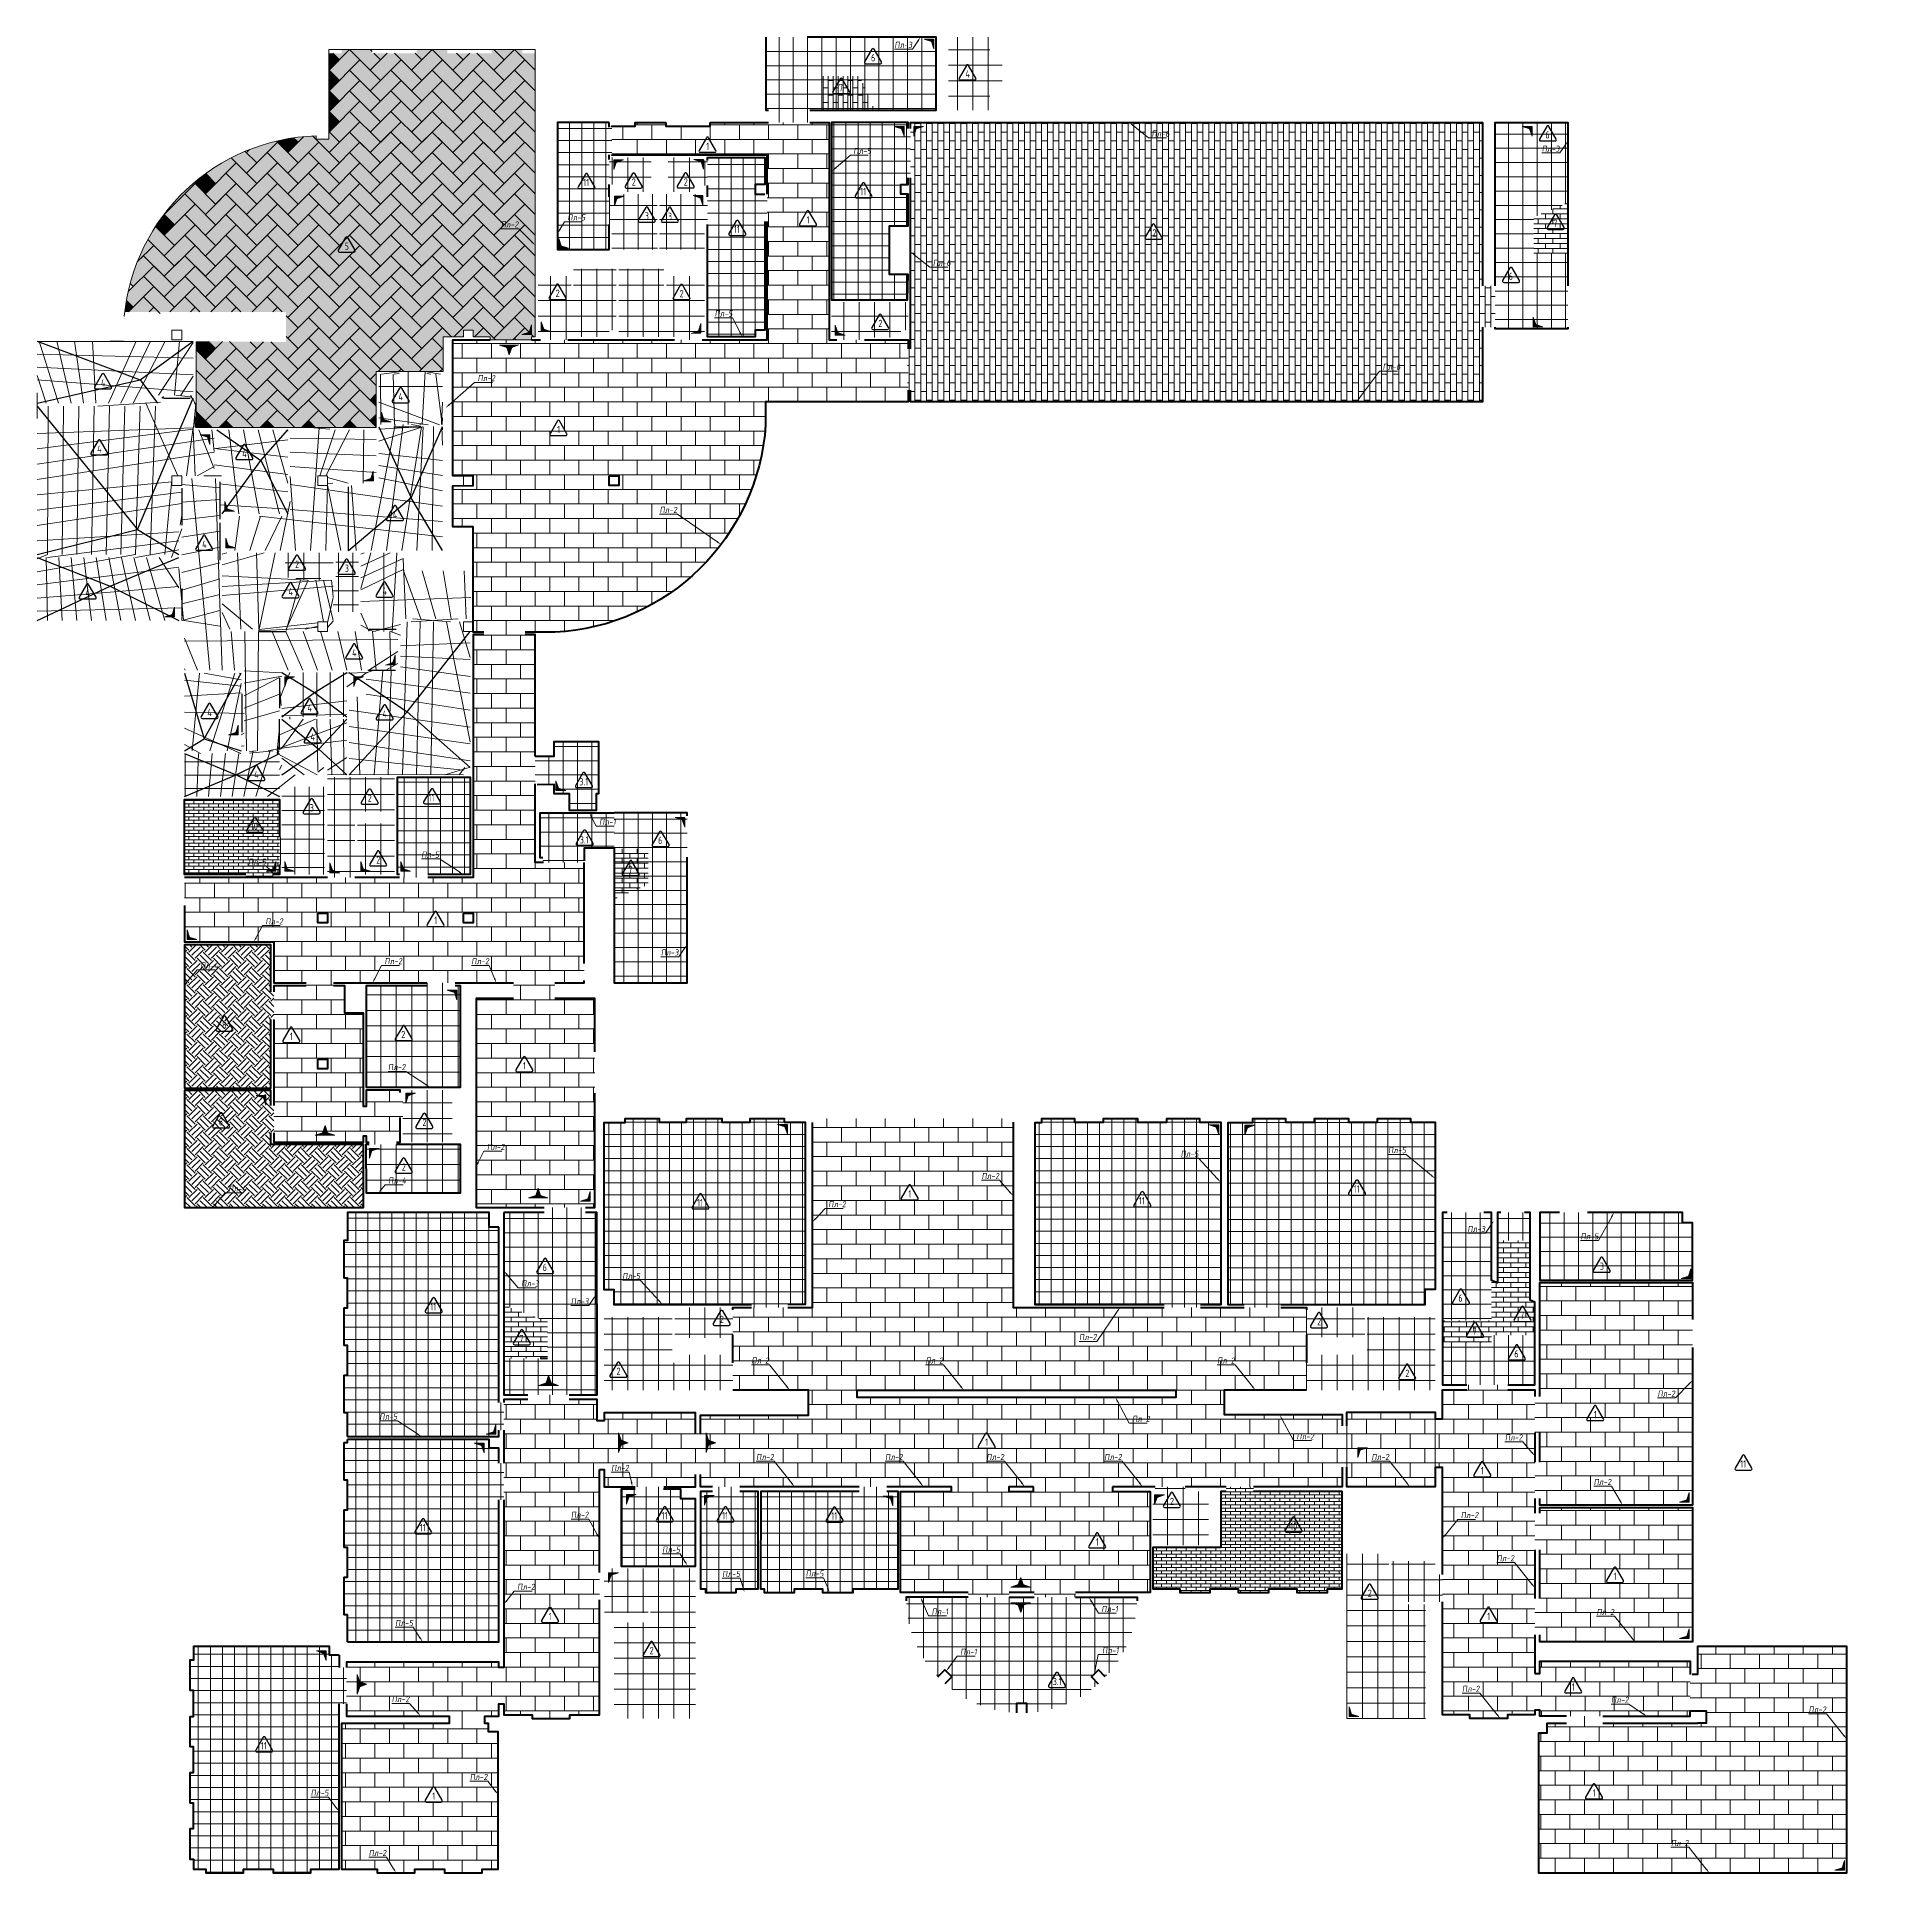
# Model space of a CAD drawing. Header units: millimetres. Extents: x -531467 to 558829, y -9025 to 266565.
# Drawn here: x -217984 to -141515, y 55305 to 130861 of the extents above; entities that cross this region are included whole.
import ezdxf
from ezdxf import colors
from ezdxf.entities.mleader import LeaderData, LeaderLine
from ezdxf.enums import TextEntityAlignment as Align
from ezdxf.math import Vec2, Vec3

# ---------------------------------------------------------------- set-up
doc = ezdxf.new("R2010")
doc.units = ezdxf.units.MM
doc.layers.add('RAL 9010', color=7, linetype='Continuous')
doc.layers.add('АР_2_ПЛИНТУС', color=171, linetype='Continuous')
for name, color, linetype, true_color in [('АР_1_ПЛИНТУС', 7, 'Continuous', 0x76bcab), ('АР_3_ПЛИНТУС', 7, 'Continuous', 0x38ffff), ('АР_4_ПЛИНТУС', 7, 'Continuous', 0xbd8e00), ('АР_5_ПЛИНТУС', 7, 'Continuous', 0xffd966), ('АР_6_ПЛИНТУС', 7, 'Continuous', 0xff6666)]:
    doc.layers.add(name, color=color, linetype=linetype, true_color=true_color)
for name, color, linetype, lineweight in [('АР_Выноски', 250, 'Continuous', 5), ('АР_Обводка_полы', 252, 'Continuous', 5), ('АР_Текст', 250, 'Continuous', 30), ('АР_Тонкие', 250, 'Continuous', 0)]:
    doc.layers.add(name, color=color, linetype=linetype, lineweight=lineweight)
doc.layers.add('АР_Полы_Штриховка', color=252, linetype='Continuous', lineweight=0, transparency=0.5)
doc.styles.add('ISOCPEUR', font='isocpeur.ttf', dxfattribs={"width": 0.7})
doc.styles.add('Архитект', font='isocpeur.ttf', dxfattribs={"width": 0.8, "oblique": 8})
pattern_1 = [(90, (0, 0), (-635, 0), []), (180, (0, 0), (0, -635), [])]
pattern_2 = [(0, (0, 0), (0, 600.2528), []), (90, (0, 0), (-600.2528, 600.2528), [600.2528, -600.2528])]
pattern_3 = [(90, (0, 0), (-498.475, 0), []), (180, (0, 0), (-5.684341886080801e-14, -498.475), [])]
pattern_4 = [(90, (0, 0), (-587.375, 0), []), (180, (0, 0), (-5.684341886080801e-14, -587.375), [])]
pattern_5 = [(90, (-8363953500.930922, -936163535.581596), (-635, 0), []), (180, (-8363953500.930922, -936163535.581596), (0, -635), [])]
pattern_6 = [(0, (0, 0), (0, 135.4836), []), (90, (0, 0), (-203.2, 135.4836), [135.4836, -135.4836])]
pattern_7 = [(45, (0, 0), (0, 673.5192090801866), [476.25, -476.25]), (45, (-126.284851702535, 126.284851702535), (0, 673.5192090801866), [476.25, -476.25]), (45, (-252.56970340507, 252.56970340507), (0, 673.5192090801866), [476.25, -476.25]), (135, (-252.56970340507, 336.7596045400933), (-673.5192090801866, 0), [476.25, -476.25]), (135, (-126.284851702535, 463.0444562426283), (-673.5192090801866, 0), [476.25, -476.25]), (135, (0, 589.3293079451632), (-673.5192090801866, 0), [476.25, -476.25])]
pattern_8 = [(0, (206610.5481439731, 97692.71729339752), (0, 203.2254), []), (90, (206610.5481439731, 97692.71729339752), (-304.8, 203.2254), [203.2254, -203.2254])]
pattern_9 = [(90, (206610.5481439731, 100492.7172933975), (-587.375, 0), []), (180, (206610.5481439731, 100492.7172933975), (-5.684341886080801e-14, -587.375), [])]

msp = doc.modelspace()

# ---------------------------------------------------------------- texts
at = {"layer": 'АР_Текст', "linetype": 'Continuous', "style": 'ISOCPEUR', "width": 0.7}
for s, p in [('6', (-183573.8233265736, 129859.3007862926)), ('4', (-179680.2368351434, 129197.3060390234)), ('7', (-184898.3616300761, 128627.7594123285)), ('6', (-155812.8150400076, 126690.4816388433)), ('1', (-190381.9766868362, 126217.7811794626)), ('11', (-195386.9567789038, 124727.1120790931)), ('11', (-183982.3006896912, 124352.4442670809)), ('3', (-192886.142274963, 123347.6895367785)), ('3', (-191935.8092621346, 123338.063638441)), ('1', (-186250.9180317204, 123191.2127336757)), ('7', (-155492.8172762971, 123048.7631659361)), ('5', (-205239.1467960751, 122108.4245330568)), ('11', (-189179.8997355228, 122803.1355298791)), ('12', (-172049.4658216446, 122653.4585583626)), ('6', (-157330.2619332637, 120868.5180411405)), ('2', (-196558.521885061, 120166.2993056648)), ('2', (-191455.0581105761, 120157.1049945465)), ('2', (-183274.4062539496, 118928.337068485)), ('4', (-203015.1857071099, 115911.1472038893)), ('1', (-196519.8614870356, 114561.4102650958)), ('4', (-203250.2760008545, 111059.3670634837)), ('2', (-207284.3945885145, 109014.037048173)), ('3', (-205236.1688051921, 108848.8625504059)), ('3.1', (-195484.9052620297, 100066.5074819257)), ('2', (-204292.2571783777, 99386.87827304739)), ('11', (-201744.2723546595, 99409.65488823748)), ('3', (-206680.3121669589, 98991.25967349962)), ('10', (-209042.7059559514, 98234.24414986523)), ('3.1', (-195467.4735658029, 97671.85085947486)), ('6', (-192337.7834774026, 97653.50148862833)), ('2', (-203943.689708624, 96844.30034079636)), ('7', (-193567.1770197815, 96451.83273957479)), ('1', (-201580.5458934265, 94357.72697522212)), ('8', (-210282.9909203443, 90050.59970566363)), ('1', (-207518.3122850237, 89584.80300038704)), ('2', (-202911.4936075456, 89660.54928971862)), ('1', (-197924.9306947195, 88374.6047976255)), ('8', (-210420.3356682174, 86066.9485020703)), ('2', (-202041.6837195614, 86041.54367461242)), ('2', (-202890.0596812255, 84203.49828574026)), ('1', (-182064.6293658809, 83098.54056854232)), ('11', (-163669.806936887, 83304.96755668882)), ('11', (-190697.3331715803, 82736.79764100988)), ('11', (-172508.2912650571, 82819.12635290877)), ('6', (-197086.4692083285, 80076.33279580902)), ('3', (-153576.250563852, 80121.59889817866)), ('6', (-159393.7362503473, 78813.04277380707)), ('11', (-201678.658115365, 78458.18329713086)), ('2', (-189801.3009672997, 77935.04550584953)), ('2', (-165213.4476939066, 77840.54142305756)), ('7', (-156856.1847758382, 78102.57968238089)), ('7', (-198049.3189566215, 77143.70839024766)), ('7', (-158812.5083559728, 77450.11467653129)), ('6', (-157092.9198840492, 76516.78268370719)), ('2', (-194052.1260610683, 75801.88234083087)), ('2', (-161582.3214546515, 75714.24838559318)), ('1', (-153843.4473642521, 74014.53901885124)), ('1', (-178895.8457443351, 72879.75567430397)), ('1', (-158493.6179523664, 71706.77748654527)), ('11', (-147760.0314809372, 71985.17147545589)), ('11', (-202110.7943285125, 69362.76902689703)), ('11', (-192161.6758633954, 69857.11479780055)), ('11', (-189668.3797525484, 69852.37793561094)), ('11', (-185175.4117659247, 69842.66650007549)), ('1', (-174341.8318857782, 68773.12329314218)), ('1', (-153031.195451403, 67359.23412830336)), ('2', (-163129.0745060489, 66661.29583793518)), ('1', (-196867.2475222283, 65707.44476068916)), ('1', (-158233.2249992978, 65712.52772123355)), ('2', (-192689.9186428938, 64303.3251938381)), ('3.1', (-175999.0718420975, 63032.3007046569)), ('1', (-154749.9896934037, 62806.24196771649)), ('11', (-208652.8966681975, 60386.15518637432)), ('1', (-201657.1992068611, 58312.27078240656)), ('1', (-153895.4442160282, 58443.12483075552))]:
    msp.add_text(s, height=300, dxfattribs=at).set_placement(p, align=Align.CENTER)

# ---------------------------------------------------------------- blocks, each defined once
blk = doc.blocks.new('стрелка')
at = {"true_color": 0xff0505, "transparency": 33554687}
h = blk.add_hatch(color=1, dxfattribs=at)
h.dxf.hatch_style = 1
h.paths.add_polyline_path([(-6.810296326875687e-09, 4.220055416226387e-10), (-7.099601283227538e-09, 399.9999999892025), (-100.8167733270093, 100.8167733084774), (-400.0000000076689, -1.02282294303391e-08)])
at = {"transparency": 33554687, "flags": 128}
blk.add_lwpolyline([(-7.450580596923828e-09, 4.220055416226387e-10), (-7.739885553275679e-09, 399.9999999892025), (-100.8167733270093, 100.8167733084774), (-400.0000000083091, -1.02282294303391e-08), (-7.596099749207497e-09, -1.07975210994482e-08)], dxfattribs=at)
blk = doc.blocks.new('A$C5e05d9a9')
at = {"layer": 'АР_Текст', "linetype": 'Continuous'}
blk.add_lwpolyline([(-18.00463803618914, -181.1849478521181), (588.2133026931551, -181.1849478518852, 0.5773494962845065), (631.5145518100471, -106.1851851562533), (328.4056672935258, 418.8148030519224, 0.5773541042744643), (241.802839282027, 418.8148030519224), (-61.30582268169383, -106.18479968475, 0.5773491286020777), (-18.00463803618914, -181.1849478521181, 1.710881644036777e-06)], format="xyb", dxfattribs=at)
at = {"layer": 'АР_Текст', "linetype": 'Continuous', "style": 'ISOCPEUR', "width": 0.7}
blk.add_text('2', height=300, dxfattribs=at).set_placement((290.5116549723898, -84.38662041731004), align=Align.CENTER)
blk = doc.blocks.new('A$C5f2dcc2c')
at = {"layer": 'АР_Текст', "linetype": 'Continuous'}
blk.add_lwpolyline([(-20.99473224693793, -186.3639429445975), (585.2232084824063, -186.3639429443647, 0.5773494962845065), (628.5244575992983, -111.3641802487327), (325.415573082777, 413.6358079594429, 0.5773541042744643), (238.8127450712782, 413.6358079594429), (-64.29591689244262, -111.3637947772295, 0.5773491286020777), (-20.99473224693793, -186.3639429445975, 1.710881644036777e-06)], format="xyb", dxfattribs=at)
at = {"layer": 'АР_Текст', "linetype": 'Continuous', "style": 'ISOCPEUR', "width": 0.7}
blk.add_text('10', height=300, dxfattribs=at).set_placement((287.521560761641, -89.5656155097895), align=Align.CENTER)
blk = doc.blocks.new('A$C65d2f9d0')
at = {"layer": 'АР_Текст', "linetype": 'Continuous'}
blk.add_lwpolyline([(-116.7195217286935, -352.1641418711733), (489.4984190006508, -352.1641418709405, 0.5773494962845065), (532.7996681175428, -277.1643791753086), (229.6907836010214, 247.8356090328671, 0.5773541042744643), (143.0879555895226, 247.8356090328671), (-160.0207063741982, -277.1639937038053, 0.5773491286020777), (-116.7195217286935, -352.1641418711733, 1.710881644036777e-06)], format="xyb", dxfattribs=at)
at = {"layer": 'АР_Текст', "linetype": 'Continuous', "style": 'ISOCPEUR', "width": 0.7}
blk.add_text('4', height=300, dxfattribs=at).set_placement((191.7967712798854, -255.3658144363653), align=Align.CENTER)
blk = doc.blocks.new('A$C35ab44c3')
at = {"layer": 'АР_Текст', "linetype": 'Continuous'}
blk.add_lwpolyline([(-303.1089703646721, -1.164153218269348e-10), (303.1089703646721, 1.164153218269348e-10, 0.5773494962845065), (346.4102194815641, 74.99976269574836), (43.30133496504277, 599.999750903924, 0.5773541042744643), (-43.30149304645602, 599.999750903924), (-346.4101550101768, 75.00014816725161, 0.5773491286020777), (-303.1089703646721, -1.164153218269348e-10, 1.710881644036777e-06)], format="xyb", dxfattribs=at)
at = {"layer": 'АР_Текст', "linetype": 'Continuous', "style": 'ISOCPEUR', "width": 0.7}
blk.add_text('2', height=300, dxfattribs=at).set_placement((5.407322643906809, 96.7983274346916), align=Align.CENTER)

# ---------------------------------------------------------------- hatches: boundary and pattern name
at = {"layer": 'RAL 9010', "ltscale": 100, "true_color": 0x636466}
h = msp.add_hatch(color=251, dxfattribs=at)
h.dxf.hatch_style = 1
h.paths.add_polyline_path([(-205818.4660730219, 130199.9520461635), (-205983.915110983, 130199.9520461635), (-205983.9151109831, 129516.8729467008), (-205969.1964852108, 129502.1543209285), (-205544.9324164989, 129926.4183896405)])
at = {"layer": 'RAL 9010', "ltscale": 100, "true_color": 0xffffff}
h = msp.add_hatch(color=7, dxfattribs=at)
h.dxf.hatch_style = 1
h.paths.add_polyline_path([(-205969.1964852108, 129502.1543209285), (-205544.9324164989, 129077.8902522166), (-204696.404279075, 129926.4183896405), (-205120.6683477869, 130350.6824583524)])
h.paths.add_polyline_path([(-205120.6683477869, 129502.1543209285), (-204272.1402103631, 128653.6261835047), (-203847.8761416511, 129077.8902522166), (-204696.404279075, 129926.4183896405)])
at = {"layer": 'RAL 9010', "ltscale": 100, "true_color": 0xc7c8ca}
h = msp.add_hatch(color=9, dxfattribs=at)
h.dxf.hatch_style = 1
h.paths.add_polyline_path([(-205453.9151109832, 130350.6824583524), (-205453.9151109832, 130199.9520461635), (-205818.4660730219, 130199.9520461635), (-205544.9324164989, 129926.4183896405), (-205120.6683477869, 130350.6824583525)])
h.paths.add_polyline_path([(-204121.4097981738, 130199.9520461631), (-204193.9151109831, 130199.9520461632), (-204193.915110983, 130272.4573589724), (-204272.1402103631, 130350.6824583525), (-205120.6683477869, 130350.6824583524), (-204272.1402103631, 129502.1543209285), (-203847.8761416511, 129926.4183896405)])
at = {"layer": 'RAL 9010', "ltscale": 100, "true_color": 0xffffff}
h = msp.add_hatch(color=7, dxfattribs=at)
h.dxf.hatch_style = 1
h.paths.add_polyline_path([(-204193.915110983, 130272.4573589724), (-204193.915110983, 130350.6824583524), (-204272.1402103631, 130350.6824583524)])
h.paths.add_polyline_path([(-203574.3424851285, 130199.9520461631), (-204121.4097981738, 130199.9520461631), (-203847.8761416511, 129926.4183896405)])
h.paths.add_polyline_path([(-202424.353523326, 130199.952046163), (-203272.88166075, 130199.9520461631), (-202575.0839355153, 129502.1543209285), (-202150.8198668034, 129926.4183896405)])
at = {"layer": 'RAL 9010', "ltscale": 100, "true_color": 0x636466}
h = msp.add_hatch(color=251, dxfattribs=at)
h.dxf.hatch_style = 1
h.paths.add_polyline_path([(-203423.6120729392, 129502.1543209285), (-202575.0839355154, 128653.6261835047), (-202150.8198668034, 129077.8902522166), (-202999.3480042273, 129926.4183896404)])
h.paths.add_polyline_path([(-203272.8816607499, 130199.9520461631), (-203574.3424851286, 130199.9520461631), (-204272.1402103631, 129502.1543209285), (-203847.8761416511, 129077.8902522166), (-202999.3480042273, 129926.4183896404)])
at = {"layer": 'RAL 9010', "ltscale": 100, "true_color": 0xc7c8ca}
h = msp.add_hatch(color=9, dxfattribs=at)
h.dxf.hatch_style = 1
h.paths.add_polyline_path([(-201726.5557980915, 129502.1543209285), (-200878.0276606677, 128653.6261835047), (-200453.7635919557, 129077.8902522166), (-201302.2917293796, 129926.4183896404)])
h.paths.add_polyline_path([(-201302.2917293796, 129926.4183896404), (-201726.5557980915, 130350.6824583524), (-202575.0839355154, 129502.1543209285), (-202150.8198668034, 129077.8902522166)])
at = {"layer": 'RAL 9010', "ltscale": 100, "true_color": 0x636466}
h = msp.add_hatch(color=251, dxfattribs=at)
h.dxf.hatch_style = 1
h.paths.add_polyline_path([(-202363.9151109832, 130350.6824583524), (-202363.9151109832, 130199.9520461631), (-202424.353523326, 130199.952046163), (-202150.8198668034, 129926.4183896405), (-201726.5557980915, 130350.6824583524)])
h.paths.add_polyline_path([(-200727.2972484893, 130199.952046174), (-201103.9151109831, 130199.952046174), (-201103.9151109831, 130350.6824583524), (-201726.5557980915, 130350.6824583524), (-200878.0276606676, 129502.1543209285), (-200453.7635919557, 129926.4183896404)])
at = {"layer": 'RAL 9010', "ltscale": 100, "true_color": 0xffffff}
h = msp.add_hatch(color=7, dxfattribs=at)
h.dxf.hatch_style = 1
h.paths.add_polyline_path([(-199180.97138582, 128653.6261835047), (-198756.707317108, 129077.8902522166), (-199605.2354545319, 129926.4183896404), (-200029.4995232438, 129502.1543209285)])
h.paths.add_polyline_path([(-199878.7691110655, 130199.952046174), (-200180.2299354222, 130199.952046174), (-200878.0276606677, 129502.1543209285), (-200453.7635919557, 129077.8902522166), (-199605.2354545319, 129926.4183896404)])
at = {"layer": 'RAL 9010', "ltscale": 100, "true_color": 0xc7c8ca}
h = msp.add_hatch(color=9, dxfattribs=at)
h.dxf.hatch_style = 1
h.paths.add_polyline_path([(-200180.2299354223, 130199.952046174), (-200727.2972484893, 130199.952046174), (-200453.7635919557, 129926.4183896405)])
h.paths.add_polyline_path([(-199273.9151109832, 130350.6824583524), (-199273.9151109832, 130199.952046174), (-199878.7691110655, 130199.952046174), (-199180.9713858199, 129502.1543209285), (-198756.707317108, 129926.4183896405), (-199180.9713858199, 130350.6824583524)])
at = {"layer": 'RAL 9010', "ltscale": 100, "true_color": 0xffffff}
h = msp.add_hatch(color=7, dxfattribs=at)
h.dxf.hatch_style = 1
h.paths.add_polyline_path([(-198332.4432483961, 130350.6824583524), (-199180.97138582, 130350.6824583524), (-198756.707317108, 129926.4183896404)])
h.paths.add_polyline_path([(-198013.915110983, 130199.5034660152), (-198013.915110983, 130350.6824583524), (-198332.4432483961, 130350.6824583524), (-197483.9151109722, 129502.1543209285), (-197483.8805107206, 129502.1889211802), (-197483.9089461271, 130199.5034660152)])
at = {"layer": 'RAL 9010', "ltscale": 100, "true_color": 0x636466}
h = msp.add_hatch(color=251, dxfattribs=at)
h.dxf.hatch_style = 1
h.paths.add_polyline_path([(-199180.97138582, 129502.1543209285), (-198756.707317108, 129077.8902522166), (-197908.1791796841, 129926.4183896404), (-198332.4432483961, 130350.6824583524)])
h.paths.add_polyline_path([(-197483.8459104689, 128653.6953840081), (-197483.8805078985, 129502.1197178549), (-197908.1791796841, 129926.4183896404), (-198332.4432483961, 129502.1543209285), (-197483.9151109722, 128653.6261835047)])
at = {"layer": 'RAL 9010', "ltscale": 100, "true_color": 0xc7c8ca}
h = msp.add_hatch(color=9, dxfattribs=at)
h.dxf.hatch_style = 1
h.paths.add_polyline_path([(-205983.9151109831, 129516.8729467008), (-205983.9151109831, 128668.344809277), (-205969.1964852108, 128653.6261835047), (-205544.9324164989, 129077.8902522166)])
at = {"layer": 'RAL 9010', "ltscale": 100, "true_color": 0x636466}
h = msp.add_hatch(color=251, dxfattribs=at)
h.dxf.hatch_style = 1
h.paths.add_polyline_path([(-204272.140210363, 127805.0980460807), (-203847.8761416511, 128229.3621147927), (-204696.404279075, 129077.8902522165), (-205120.6683477869, 128653.6261835045)])
h.paths.add_polyline_path([(-204696.404279075, 129077.8902522165), (-205120.6683477869, 129502.1543209284), (-205969.1964852107, 128653.6261835045), (-205544.9324164988, 128229.3621147927)])
at = {"layer": 'RAL 9010', "ltscale": 100, "true_color": 0xc7c8ca}
h = msp.add_hatch(color=9, dxfattribs=at)
h.dxf.hatch_style = 1
h.paths.add_polyline_path([(-203423.6120729392, 128653.6261835045), (-202575.0839355153, 127805.0980460807), (-202150.8198668034, 128229.3621147927), (-202999.3480042272, 129077.8902522165)])
h.paths.add_polyline_path([(-204272.140210363, 128653.6261835045), (-203847.8761416511, 128229.3621147927), (-202999.3480042272, 129077.8902522165), (-203423.6120729392, 129502.1543209284)])
at = {"layer": 'RAL 9010', "ltscale": 100, "true_color": 0xffffff}
h = msp.add_hatch(color=7, dxfattribs=at)
h.dxf.hatch_style = 1
h.paths.add_polyline_path([(-201302.2917293795, 129077.8902522165), (-201726.5557980915, 128653.6261835045), (-200878.0276606676, 127805.0980460807), (-200453.7635919556, 128229.3621147927)])
h.paths.add_polyline_path([(-201302.2917293795, 129077.8902522165), (-201726.5557980915, 129502.1543209284), (-202575.0839355153, 128653.6261835045), (-202150.8198668034, 128229.3621147927)])
at = {"layer": 'RAL 9010', "ltscale": 100, "true_color": 0x636466}
h = msp.add_hatch(color=251, dxfattribs=at)
h.dxf.hatch_style = 1
h.paths.add_polyline_path([(-199605.2354545318, 129077.8902522165), (-200029.4995232438, 128653.6261835045), (-199180.9713858199, 127805.0980460807), (-198756.7073171079, 128229.3621147927)])
h.paths.add_polyline_path([(-199605.2354545318, 129077.8902522165), (-200029.4995232438, 129502.1543209284), (-200878.0276606676, 128653.6261835045), (-200453.7635919556, 128229.3621147927)])
at = {"layer": 'RAL 9010', "ltscale": 100, "true_color": 0xc7c8ca}
h = msp.add_hatch(color=9, dxfattribs=at)
h.dxf.hatch_style = 1
h.paths.add_polyline_path([(-199180.9713858199, 128653.6261835045), (-198756.7073171079, 128229.3621147927), (-197908.1791796841, 129077.8902522165), (-198332.443248396, 129502.1543209284)])
h.paths.add_polyline_path([(-197483.8113102173, 127805.2018468356), (-197483.8459048249, 128653.5569773573), (-197908.1791796841, 129077.8902522165), (-198332.443248396, 128653.6261835045), (-197483.9151109722, 127805.0980460807)])
at = {"layer": 'RAL 9010', "ltscale": 100, "true_color": 0xffffff}
h = msp.add_hatch(color=7, dxfattribs=at)
h.dxf.hatch_style = 1
h.paths.add_polyline_path([(-205983.9151109831, 128668.3448092769), (-205983.9151109831, 127819.816671853), (-205969.1964852107, 127805.0980460807), (-205544.9324164988, 128229.3621147927)])
at = {"layer": 'RAL 9010', "ltscale": 100, "true_color": 0xc7c8ca}
h = msp.add_hatch(color=9, dxfattribs=at)
h.dxf.hatch_style = 1
h.paths.add_polyline_path([(-204272.140210363, 126956.5699086569), (-203847.8761416511, 127380.8339773688), (-204696.404279075, 128229.3621147927), (-205120.6683477869, 127805.0980460807)])
h.paths.add_polyline_path([(-204696.404279075, 128229.3621147927), (-205120.6683477869, 128653.6261835046), (-205969.1964852108, 127805.0980460807), (-205544.9324164988, 127380.8339773688)])
at = {"layer": 'RAL 9010', "ltscale": 100, "true_color": 0xffffff}
h = msp.add_hatch(color=7, dxfattribs=at)
h.dxf.hatch_style = 1
h.paths.add_polyline_path([(-202575.0839355153, 126956.5699086569), (-202150.8198668034, 127380.8339773688), (-202999.3480042272, 128229.3621147927), (-203423.6120729392, 127805.0980460807)])
h.paths.add_polyline_path([(-204272.140210363, 127805.0980460807), (-203847.8761416511, 127380.8339773688), (-202999.3480042272, 128229.3621147927), (-203423.6120729392, 128653.6261835045)])
at = {"layer": 'RAL 9010', "ltscale": 100, "true_color": 0x636466}
h = msp.add_hatch(color=251, dxfattribs=at)
h.dxf.hatch_style = 1
h.paths.add_polyline_path([(-200878.0276606676, 126956.5699086569), (-200453.7635919557, 127380.8339773687), (-201302.2917293795, 128229.3621147927), (-201726.5557980914, 127805.0980460807)])
h.paths.add_polyline_path([(-201302.2917293795, 128229.3621147926), (-201726.5557980915, 128653.6261835045), (-202575.0839355153, 127805.0980460807), (-202150.8198668034, 127380.8339773688)])
at = {"layer": 'RAL 9010', "ltscale": 100, "true_color": 0xc7c8ca}
h = msp.add_hatch(color=9, dxfattribs=at)
h.dxf.hatch_style = 1
h.paths.add_polyline_path([(-199180.9713858199, 126956.5699086569), (-198756.707317108, 127380.8339773688), (-199605.2354545318, 128229.3621147927), (-200029.4995232438, 127805.0980460807)])
h.paths.add_polyline_path([(-200878.0276606676, 127805.0980460807), (-200453.7635919557, 127380.8339773688), (-199605.2354545318, 128229.3621147926), (-200029.4995232438, 128653.6261835045)])
at = {"layer": 'RAL 9010', "ltscale": 100, "true_color": 0xffffff}
h = msp.add_hatch(color=7, dxfattribs=at)
h.dxf.hatch_style = 1
h.paths.add_polyline_path([(-199180.9713858199, 127805.0980460807), (-198756.7073171079, 127380.8339773687), (-197908.1791796841, 128229.3621147927), (-198332.443248396, 128653.6261835045)])
h.paths.add_polyline_path([(-197483.7767099656, 126956.7083096635), (-197483.8113017512, 127804.9942368598), (-197908.1791796841, 128229.3621147927), (-198332.443248396, 127805.0980460807), (-197483.9151109722, 126956.5699086569)])
at = {"layer": 'RAL 9010', "ltscale": 100, "true_color": 0x636466}
h = msp.add_hatch(color=251, dxfattribs=at)
h.dxf.hatch_style = 1
h.paths.add_polyline_path([(-205983.9151109831, 127819.8166718531), (-205983.9151109831, 126971.2885344293), (-205969.1964852107, 126956.5699086569), (-205544.9324164988, 127380.8339773688)])
at = {"layer": 'RAL 9010', "ltscale": 100, "true_color": 0xffffff}
h = msp.add_hatch(color=7, dxfattribs=at)
h.dxf.hatch_style = 1
h.paths.add_polyline_path([(-205969.1964852107, 126956.5699086569), (-205544.9324164988, 126532.3058399449), (-204696.404279075, 127380.8339773688), (-205120.6683477869, 127805.0980460807)])
h.paths.add_polyline_path([(-205120.6683477869, 126956.5699086569), (-204272.140210363, 126108.041771233), (-203847.8761416511, 126532.3058399449), (-204696.404279075, 127380.8339773688)])
at = {"layer": 'RAL 9010', "ltscale": 100, "true_color": 0x636466}
h = msp.add_hatch(color=251, dxfattribs=at)
h.dxf.hatch_style = 1
h.paths.add_polyline_path([(-203423.6120729392, 126956.5699086569), (-202575.0839355153, 126108.041771233), (-202150.8198668034, 126532.3058399449), (-202999.3480042272, 127380.8339773687)])
h.paths.add_polyline_path([(-202999.3480042272, 127380.8339773687), (-203423.6120729392, 127805.0980460807), (-204272.140210363, 126956.5699086569), (-203847.8761416511, 126532.3058399449)])
at = {"layer": 'RAL 9010', "ltscale": 100, "true_color": 0xc7c8ca}
h = msp.add_hatch(color=9, dxfattribs=at)
h.dxf.hatch_style = 1
h.paths.add_polyline_path([(-201726.5557980915, 126956.5699086569), (-200878.0276606676, 126108.041771233), (-200453.7635919556, 126532.3058399449), (-201302.2917293795, 127380.8339773687)])
h.paths.add_polyline_path([(-201302.2917293795, 127380.8339773687), (-201726.5557980915, 127805.0980460807), (-202575.0839355153, 126956.5699086569), (-202150.8198668034, 126532.3058399449)])
at = {"layer": 'RAL 9010', "ltscale": 100, "true_color": 0xffffff}
h = msp.add_hatch(color=7, dxfattribs=at)
h.dxf.hatch_style = 1
h.paths.add_polyline_path([(-199180.9713858199, 126108.041771233), (-198756.7073171079, 126532.3058399449), (-199605.2354545318, 127380.8339773687), (-200029.4995232438, 126956.5699086569)])
h.paths.add_polyline_path([(-199605.2354545318, 127380.8339773687), (-200029.4995232438, 127805.0980460807), (-200878.0276606676, 126956.5699086569), (-200453.7635919556, 126532.3058399449)])
at = {"layer": 'RAL 9010', "ltscale": 100, "true_color": 0x636466}
h = msp.add_hatch(color=251, dxfattribs=at)
h.dxf.hatch_style = 1
h.paths.add_polyline_path([(-199180.9713858199, 126956.5699086569), (-198756.7073171079, 126532.3058399449), (-197908.1791796841, 127380.8339773687), (-198332.443248396, 127805.0980460807)])
h.paths.add_polyline_path([(-197483.7421097139, 126108.2147724913), (-197483.7766986776, 126956.4314963622), (-197908.1791796841, 127380.8339773687), (-198332.443248396, 126956.5699086569), (-197483.9151109722, 126108.041771233)])
at = {"layer": 'RAL 9010', "ltscale": 100, "true_color": 0xc7c8ca}
h = msp.add_hatch(color=9, dxfattribs=at)
h.dxf.hatch_style = 1
edge = h.paths.add_edge_path()
edge.add_arc((-206237.0594183562, 118608.0473844108), 8194.978285109839, 95.39506334880639, 98.34202394529923)
edge.add_line((-207426.0027329643, 126716.3198815628), (-207241.9886913465, 126532.3058399449))
edge.add_line((-207241.9886913465, 126532.3058399449), (-207007.5720471956, 126766.7224840959))
edge = h.paths.add_edge_path()
edge.add_line((-205983.9151109831, 126971.2885344292), (-205983.9151109831, 126660.6824583525))
edge.add_line((-205983.9151109831, 126660.6824583525), (-206493.9151109831, 126660.6824583525))
edge.add_line((-206493.9151109831, 126660.6824583525), (-206493.9151109831, 126798.9993587901))
edge.add_arc((-206237.0594183572, 118608.0473844544), 8194.978285066269, 91.79611919352571, 92.9134450479548)
edge.add_line((-206653.5880260204, 126792.4333120427), (-205969.1964852107, 126108.041771233))
edge.add_line((-205969.1964852107, 126108.041771233), (-205544.9324164988, 126532.3058399449))
edge.add_line((-205544.9324164988, 126532.3058399449), (-205983.9151109831, 126971.2885344292))
at = {"layer": 'RAL 9010', "ltscale": 100, "true_color": 0x636466}
h = msp.add_hatch(color=251, dxfattribs=at)
h.dxf.hatch_style = 1
h.paths.add_polyline_path([(-204272.140210363, 125259.5136338091), (-203847.876141651, 125683.777702521), (-204696.4042790749, 126532.3058399449), (-205120.6683477868, 126108.0417712329)])
h.paths.add_polyline_path([(-204696.4042790749, 126532.3058399449), (-205120.6683477868, 126956.5699086567), (-205969.1964852107, 126108.0417712329), (-205544.9324164988, 125683.777702521)])
at = {"layer": 'RAL 9010', "ltscale": 100, "true_color": 0xc7c8ca}
h = msp.add_hatch(color=9, dxfattribs=at)
h.dxf.hatch_style = 1
h.paths.add_polyline_path([(-203423.6120729391, 126108.0417712329), (-202575.0839355153, 125259.5136338091), (-202150.8198668033, 125683.777702521), (-202999.3480042272, 126532.3058399449)])
h.paths.add_polyline_path([(-204272.140210363, 126108.0417712329), (-203847.876141651, 125683.777702521), (-202999.3480042272, 126532.3058399449), (-203423.6120729391, 126956.5699086567)])
at = {"layer": 'RAL 9010', "ltscale": 100, "true_color": 0xffffff}
h = msp.add_hatch(color=7, dxfattribs=at)
h.dxf.hatch_style = 1
h.paths.add_polyline_path([(-201302.2917293794, 126532.3058399449), (-201726.5557980914, 126108.0417712329), (-200878.0276606675, 125259.5136338091), (-200453.7635919556, 125683.777702521)])
h.paths.add_polyline_path([(-201302.2917293794, 126532.3058399449), (-201726.5557980914, 126956.5699086567), (-202575.0839355153, 126108.0417712329), (-202150.8198668033, 125683.777702521)])
at = {"layer": 'RAL 9010', "ltscale": 100, "true_color": 0x636466}
h = msp.add_hatch(color=251, dxfattribs=at)
h.dxf.hatch_style = 1
h.paths.add_polyline_path([(-199605.2354545317, 126532.3058399449), (-200029.4995232437, 126108.0417712329), (-199180.9713858198, 125259.5136338091), (-198756.7073171079, 125683.777702521)])
h.paths.add_polyline_path([(-199605.2354545317, 126532.3058399449), (-200029.4995232437, 126956.5699086567), (-200878.0276606675, 126108.0417712329), (-200453.7635919556, 125683.777702521)])
at = {"layer": 'RAL 9010', "ltscale": 100, "true_color": 0xc7c8ca}
h = msp.add_hatch(color=9, dxfattribs=at)
h.dxf.hatch_style = 1
h.paths.add_polyline_path([(-199180.9713858198, 126108.0417712329), (-198756.7073171079, 125683.777702521), (-197908.179179684, 126532.3058399449), (-198332.443248396, 126956.5699086567)])
h.paths.add_polyline_path([(-197483.7075094623, 125259.7212353189), (-197483.7420956039, 126107.8687558648), (-197908.179179684, 126532.3058399449), (-198332.443248396, 126108.0417712329), (-197483.9151109721, 125259.5136338091)])
h = msp.add_hatch(color=9, dxfattribs=at)
h.dxf.hatch_style = 1
h.paths.add_polyline_path([(-208514.7808974822, 126108.0417712329), (-207666.2527600584, 125259.5136338091), (-207241.9886913465, 125683.777702521), (-208090.5168287703, 126532.3058399449)])
edge = h.paths.add_edge_path()
edge.add_arc((-206237.0594183559, 118608.0473844046), 8194.978285116054, 103.4110690621526, 111.475496299691)
edge.add_line((-209237.2678587706, 126234.0829473683), (-209363.3090349061, 126108.0417712329))
edge.add_line((-209363.3090349061, 126108.0417712329), (-208939.0449661942, 125683.777702521))
edge.add_line((-208939.0449661942, 125683.777702521), (-208090.5168287703, 126532.3058399449))
edge.add_line((-208090.5168287703, 126532.3058399449), (-208137.7685192096, 126579.5575303842))
at = {"layer": 'RAL 9010', "ltscale": 100, "true_color": 0x636466}
h = msp.add_hatch(color=251, dxfattribs=at)
h.dxf.hatch_style = 1
edge = h.paths.add_edge_path()
edge.add_arc((-206237.0594183545, 118608.0473843984), 8194.978285122339, 98.34202394529876, 103.4110690621515)
edge.add_line((-208137.7685192096, 126579.5575303842), (-207666.2527600584, 126108.041771233))
edge.add_line((-207666.2527600584, 126108.041771233), (-207241.9886913465, 126532.3058399449))
edge.add_line((-207241.9886913465, 126532.3058399449), (-207426.0027329644, 126716.3198815628))
at = {"layer": 'RAL 9010', "ltscale": 100, "true_color": 0xffffff}
h = msp.add_hatch(color=7, dxfattribs=at)
h.dxf.hatch_style = 1
h.paths.add_polyline_path([(-206817.7246226345, 126108.0417712329), (-205969.1964852107, 125259.5136338091), (-205544.9324164988, 125683.777702521), (-206393.4605539226, 126532.3058399449)])
edge = h.paths.add_edge_path()
edge.add_arc((-206237.0594183557, 118608.0473844098), 8194.9782851109, 92.91344504795003, 95.39506334880751)
edge.add_line((-207007.5720471953, 126766.7224840959), (-207666.2527600584, 126108.0417712329))
edge.add_line((-207666.2527600584, 126108.0417712329), (-207241.9886913465, 125683.777702521))
edge.add_line((-207241.9886913465, 125683.777702521), (-206393.4605539226, 126532.3058399449))
edge.add_line((-206393.4605539226, 126532.3058399449), (-206653.5880260206, 126792.4333120427))
at = {"layer": 'RAL 9010', "ltscale": 100, "true_color": 0xc7c8ca}
h = msp.add_hatch(color=9, dxfattribs=at)
h.dxf.hatch_style = 1
h.paths.add_polyline_path([(-210211.8371723299, 125259.5136338091), (-209363.3090349061, 124410.9854963852), (-208939.0449661942, 124835.2495650971), (-209787.5731036181, 125683.777702521)])
edge = h.paths.add_edge_path()
edge.add_arc((-206237.0594183558, 118608.0473844033), 8194.978285117273, 117.291484707011, 125.9240547096793)
edge.add_line((-211045.1546974381, 125244.3030214934), (-210636.1012410419, 124835.2495650971))
edge.add_line((-210636.1012410419, 124835.2495650971), (-209787.5731036181, 125683.777702521))
edge.add_line((-209787.5731036181, 125683.777702521), (-209994.6002366555, 125890.8048355584))
at = {"layer": 'RAL 9010', "ltscale": 100, "true_color": 0x636466}
h = msp.add_hatch(color=251, dxfattribs=at)
h.dxf.hatch_style = 1
edge = h.paths.add_edge_path()
edge.add_arc((-206237.0594183562, 118608.0473844044), 8194.978285116069, 112.8278802638517, 117.2914847070113)
edge.add_line((-209994.6002366555, 125890.8048355584), (-209363.3090349061, 125259.5136338091))
edge.add_line((-209363.3090349061, 125259.5136338091), (-208939.0449661942, 125683.777702521))
edge.add_line((-208939.0449661942, 125683.777702521), (-209416.416968458, 126161.1497047848))
at = {"layer": 'RAL 9010', "ltscale": 100, "true_color": 0xffffff}
h = msp.add_hatch(color=7, dxfattribs=at)
h.dxf.hatch_style = 1
h.paths.add_polyline_path([(-208090.5168287703, 125683.777702521), (-208514.7808974822, 125259.5136338091), (-207666.2527600584, 124410.9854963852), (-207241.9886913465, 124835.2495650971)])
h.paths.add_polyline_path([(-209363.3090349061, 125259.5136338091), (-208939.0449661942, 124835.2495650971), (-208090.5168287703, 125683.777702521), (-208514.7808974823, 126108.0417712329)])
at = {"layer": 'RAL 9010', "ltscale": 100, "true_color": 0x636466}
h = msp.add_hatch(color=251, dxfattribs=at)
h.dxf.hatch_style = 1
h.paths.add_polyline_path([(-207666.2527600584, 125259.5136338091), (-207241.9886913465, 124835.2495650971), (-206393.4605539226, 125683.777702521), (-206817.7246226345, 126108.0417712329)])
h.paths.add_polyline_path([(-206817.7246226345, 125259.5136338091), (-205969.1964852107, 124410.9854963852), (-205544.9324164988, 124835.2495650971), (-206393.4605539226, 125683.777702521)])
at = {"layer": 'RAL 9010', "ltscale": 100, "true_color": 0xc7c8ca}
h = msp.add_hatch(color=9, dxfattribs=at)
h.dxf.hatch_style = 1
h.paths.add_polyline_path([(-204272.1402103629, 124410.9854963852), (-203847.876141651, 124835.2495650971), (-204696.4042790749, 125683.777702521), (-205120.6683477868, 125259.5136338091)])
h.paths.add_polyline_path([(-204696.4042790749, 125683.777702521), (-205120.6683477869, 126108.0417712329), (-205969.1964852107, 125259.5136338091), (-205544.9324164987, 124835.2495650971)])
at = {"layer": 'RAL 9010', "ltscale": 100, "true_color": 0xffffff}
h = msp.add_hatch(color=7, dxfattribs=at)
h.dxf.hatch_style = 1
h.paths.add_polyline_path([(-202575.0839355152, 124410.9854963852), (-202150.8198668033, 124835.2495650971), (-202999.3480042272, 125683.777702521), (-203423.6120729391, 125259.5136338091)])
h.paths.add_polyline_path([(-204272.140210363, 125259.5136338091), (-203847.876141651, 124835.2495650971), (-202999.3480042272, 125683.777702521), (-203423.6120729391, 126108.0417712329)])
at = {"layer": 'RAL 9010', "ltscale": 100, "true_color": 0x636466}
h = msp.add_hatch(color=251, dxfattribs=at)
h.dxf.hatch_style = 1
h.paths.add_polyline_path([(-200878.0276606675, 124410.9854963852), (-200453.7635919556, 124835.2495650971), (-201302.2917293795, 125683.777702521), (-201726.5557980914, 125259.5136338091)])
h.paths.add_polyline_path([(-201302.2917293795, 125683.7777025209), (-201726.5557980914, 126108.0417712329), (-202575.0839355153, 125259.5136338091), (-202150.8198668033, 124835.2495650971)])
at = {"layer": 'RAL 9010', "ltscale": 100, "true_color": 0xc7c8ca}
h = msp.add_hatch(color=9, dxfattribs=at)
h.dxf.hatch_style = 1
h.paths.add_polyline_path([(-199180.9713858198, 124410.9854963852), (-198756.7073171079, 124835.2495650971), (-199605.2354545318, 125683.777702521), (-200029.4995232437, 125259.5136338091)])
h.paths.add_polyline_path([(-200878.0276606675, 125259.5136338091), (-200453.7635919556, 124835.2495650971), (-199605.2354545318, 125683.7777025209), (-200029.4995232437, 126108.0417712329)])
at = {"layer": 'RAL 9010', "ltscale": 100, "true_color": 0xffffff}
h = msp.add_hatch(color=7, dxfattribs=at)
h.dxf.hatch_style = 1
h.paths.add_polyline_path([(-199180.9713858198, 125259.5136338091), (-198756.7073171079, 124835.2495650971), (-197908.179179684, 125683.777702521), (-198332.443248396, 126108.0417712329)])
h.paths.add_polyline_path([(-197483.6729092106, 124411.2276981467), (-197483.7074925302, 125259.3060153672), (-197908.179179684, 125683.777702521), (-198332.443248396, 125259.5136338091), (-197483.9151109721, 124410.9854963852)])
at = {"layer": 'RAL 9010', "ltscale": 100, "true_color": 0xc7c8ca}
h = msp.add_hatch(color=9, dxfattribs=at)
h.dxf.hatch_style = 1
h.paths.add_polyline_path([(-211908.8934471777, 124410.9854963852), (-211060.3653097538, 123562.4573589613), (-210636.1012410419, 123986.7214276733), (-211484.6293784658, 124835.2495650971)])
edge = h.paths.add_edge_path()
edge.add_arc((-206237.0594183542, 118608.0473844011), 8194.978285119916, 130.1511201952167, 138.5490614729811)
edge.add_line((-212379.3827938032, 124032.9467055868), (-212333.1575158896, 123986.7214276733))
edge.add_line((-212333.1575158896, 123986.7214276733), (-211484.6293784658, 124835.2495650971))
edge.add_line((-211484.6293784658, 124835.2495650971), (-211521.229342414, 124871.8495290453))
at = {"layer": 'RAL 9010', "ltscale": 100, "true_color": 0x636466}
h = msp.add_hatch(color=251, dxfattribs=at)
h.dxf.hatch_style = 1
edge = h.paths.add_edge_path()
edge.add_arc((-206237.0594183565, 118608.0473844038), 8194.978285116467, 125.9240547096776, 130.1511201952163)
edge.add_line((-211521.229342414, 124871.8495290454), (-211060.3653097538, 124410.9854963852))
edge.add_line((-211060.3653097538, 124410.9854963852), (-210636.1012410419, 124835.2495650971))
edge.add_line((-210636.1012410419, 124835.2495650971), (-211045.1546974382, 125244.3030214934))
at = {"layer": 'RAL 9010', "ltscale": 100, "true_color": 0xffffff}
h = msp.add_hatch(color=7, dxfattribs=at)
h.dxf.hatch_style = 1
h.paths.add_polyline_path([(-209787.5731036181, 124835.2495650971), (-210211.8371723299, 124410.9854963852), (-209363.3090349061, 123562.4573589613), (-208939.0449661942, 123986.7214276733)])
h.paths.add_polyline_path([(-209787.5731036181, 124835.2495650971), (-210211.8371723299, 125259.5136338091), (-211060.3653097538, 124410.9854963852), (-210636.1012410419, 123986.7214276733)])
at = {"layer": 'RAL 9010', "ltscale": 100, "true_color": 0x636466}
h = msp.add_hatch(color=251, dxfattribs=at)
h.dxf.hatch_style = 1
h.paths.add_polyline_path([(-209363.3090349061, 124410.9854963852), (-208939.0449661942, 123986.7214276733), (-208090.5168287703, 124835.2495650971), (-208514.7808974822, 125259.5136338091)])
h.paths.add_polyline_path([(-208514.7808974822, 124410.9854963852), (-207666.2527600584, 123562.4573589613), (-207241.9886913465, 123986.7214276733), (-208090.5168287703, 124835.2495650971)])
at = {"layer": 'RAL 9010', "ltscale": 100, "true_color": 0xc7c8ca}
h = msp.add_hatch(color=9, dxfattribs=at)
h.dxf.hatch_style = 1
h.paths.add_polyline_path([(-205969.1964852107, 123562.4573589613), (-205544.9324164988, 123986.7214276733), (-206393.4605539226, 124835.2495650971), (-206817.7246226345, 124410.9854963852)])
h.paths.add_polyline_path([(-206393.4605539226, 124835.2495650971), (-206817.7246226345, 125259.5136338091), (-207666.2527600584, 124410.9854963852), (-207241.9886913465, 123986.7214276733)])
at = {"layer": 'RAL 9010', "ltscale": 100, "true_color": 0xffffff}
h = msp.add_hatch(color=7, dxfattribs=at)
h.dxf.hatch_style = 1
h.paths.add_polyline_path([(-205969.1964852107, 124410.9854963852), (-205544.9324164988, 123986.7214276733), (-204696.4042790749, 124835.2495650971), (-205120.6683477868, 125259.5136338091)])
h.paths.add_polyline_path([(-205120.6683477868, 124410.9854963852), (-204272.140210363, 123562.4573589613), (-203847.876141651, 123986.7214276733), (-204696.4042790749, 124835.2495650971)])
at = {"layer": 'RAL 9010', "ltscale": 100, "true_color": 0x636466}
h = msp.add_hatch(color=251, dxfattribs=at)
h.dxf.hatch_style = 1
h.paths.add_polyline_path([(-203423.6120729391, 124410.9854963852), (-202575.0839355153, 123562.4573589613), (-202150.8198668033, 123986.7214276733), (-202999.3480042272, 124835.2495650971)])
h.paths.add_polyline_path([(-202999.3480042272, 124835.2495650971), (-203423.6120729391, 125259.5136338091), (-204272.140210363, 124410.9854963852), (-203847.876141651, 123986.7214276733)])
at = {"layer": 'RAL 9010', "ltscale": 100, "true_color": 0xc7c8ca}
h = msp.add_hatch(color=9, dxfattribs=at)
h.dxf.hatch_style = 1
h.paths.add_polyline_path([(-201726.5557980914, 124410.9854963852), (-200878.0276606675, 123562.4573589613), (-200453.7635919556, 123986.7214276733), (-201302.2917293794, 124835.2495650971)])
h.paths.add_polyline_path([(-201302.2917293794, 124835.2495650971), (-201726.5557980914, 125259.5136338091), (-202575.0839355153, 124410.9854963852), (-202150.8198668033, 123986.7214276733)])
at = {"layer": 'RAL 9010', "ltscale": 100, "true_color": 0xffffff}
h = msp.add_hatch(color=7, dxfattribs=at)
h.dxf.hatch_style = 1
h.paths.add_polyline_path([(-199180.9713858198, 123562.4573589613), (-198756.7073171079, 123986.7214276733), (-199605.2354545317, 124835.2495650971), (-200029.4995232437, 124410.9854963852)])
h.paths.add_polyline_path([(-199605.2354545317, 124835.2495650971), (-200029.4995232437, 125259.5136338091), (-200878.0276606675, 124410.9854963852), (-200453.7635919556, 123986.7214276733)])
at = {"layer": 'RAL 9010', "ltscale": 100, "true_color": 0x636466}
h = msp.add_hatch(color=251, dxfattribs=at)
h.dxf.hatch_style = 1
h.paths.add_polyline_path([(-199180.9713858198, 124410.9854963852), (-198756.7073171079, 123986.7214276733), (-197908.179179684, 124835.2495650971), (-198332.443248396, 125259.5136338091)])
h.paths.add_polyline_path([(-197483.638308959, 123562.7341609744), (-197483.6728894566, 124410.7432748697), (-197908.179179684, 124835.2495650971), (-198332.443248396, 124410.9854963852), (-197483.9151109721, 123562.4573589613)])
at = {"layer": 'RAL 9010', "ltscale": 100, "true_color": 0xffffff}
h = msp.add_hatch(color=7, dxfattribs=at)
h.dxf.hatch_style = 1
h.paths.add_polyline_path([(-212757.4215846015, 123562.4573589613), (-212333.1575158896, 123138.1932902492), (-211484.6293784657, 123986.7214276732), (-211908.8934471776, 124410.9854963851)])
h.paths.add_polyline_path([(-211060.3653097537, 122713.9292215375), (-210636.1012410418, 123138.1932902492), (-211484.6293784657, 123986.7214276732), (-211908.8934471776, 123562.4573589613)])
at = {"layer": 'RAL 9010', "ltscale": 100, "true_color": 0x636466}
h = msp.add_hatch(color=251, dxfattribs=at)
h.dxf.hatch_style = 1
h.paths.add_polyline_path([(-211060.3653097537, 123562.4573589613), (-210636.1012410418, 123138.1932902492), (-209787.573103618, 123986.7214276732), (-210211.8371723299, 124410.9854963851)])
h.paths.add_polyline_path([(-209363.309034906, 122713.9292215375), (-208939.0449661941, 123138.1932902492), (-209787.573103618, 123986.7214276732), (-210211.8371723299, 123562.4573589613)])
at = {"layer": 'RAL 9010', "ltscale": 100, "true_color": 0xc7c8ca}
h = msp.add_hatch(color=9, dxfattribs=at)
h.dxf.hatch_style = 1
h.paths.add_polyline_path([(-209363.309034906, 123562.4573589613), (-208939.0449661941, 123138.1932902492), (-208090.5168287703, 123986.7214276732), (-208514.7808974822, 124410.9854963851)])
h.paths.add_polyline_path([(-208514.7808974822, 123562.4573589613), (-207666.2527600583, 122713.9292215375), (-207241.9886913464, 123138.1932902492), (-208090.5168287703, 123986.7214276732)])
at = {"layer": 'RAL 9010', "ltscale": 100, "true_color": 0xffffff}
h = msp.add_hatch(color=7, dxfattribs=at)
h.dxf.hatch_style = 1
h.paths.add_polyline_path([(-206817.7246226345, 123562.4573589613), (-205969.1964852106, 122713.9292215375), (-205544.9324164987, 123138.1932902492), (-206393.4605539226, 123986.7214276732)])
h.paths.add_polyline_path([(-206393.4605539226, 123986.7214276732), (-206817.7246226345, 124410.9854963851), (-207666.2527600583, 123562.4573589613), (-207241.9886913464, 123138.1932902492)])
at = {"layer": 'RAL 9010', "ltscale": 100, "true_color": 0x636466}
h = msp.add_hatch(color=251, dxfattribs=at)
h.dxf.hatch_style = 1
h.paths.add_polyline_path([(-204272.1402103629, 122713.9292215375), (-203847.876141651, 123138.1932902492), (-204696.4042790749, 123986.7214276732), (-205120.6683477868, 123562.4573589613)])
h.paths.add_polyline_path([(-204696.4042790749, 123986.7214276732), (-205120.6683477868, 124410.9854963851), (-205969.1964852106, 123562.4573589613), (-205544.9324164987, 123138.1932902492)])
at = {"layer": 'RAL 9010', "ltscale": 100, "true_color": 0xc7c8ca}
h = msp.add_hatch(color=9, dxfattribs=at)
h.dxf.hatch_style = 1
h.paths.add_polyline_path([(-203423.6120729391, 123562.4573589613), (-202575.0839355152, 122713.9292215375), (-202150.8198668032, 123138.1932902492), (-202999.3480042271, 123986.7214276732)])
h.paths.add_polyline_path([(-204272.1402103629, 123562.4573589613), (-203847.876141651, 123138.1932902492), (-202999.3480042271, 123986.7214276732), (-203423.6120729391, 124410.9854963851)])
at = {"layer": 'RAL 9010', "ltscale": 100, "true_color": 0xffffff}
h = msp.add_hatch(color=7, dxfattribs=at)
h.dxf.hatch_style = 1
h.paths.add_polyline_path([(-201302.2917293794, 123986.7214276732), (-201726.5557980913, 123562.4573589613), (-200878.0276606675, 122713.9292215375), (-200453.7635919555, 123138.1932902492)])
h.paths.add_polyline_path([(-201302.2917293794, 123986.7214276732), (-201726.5557980913, 124410.9854963851), (-202575.0839355152, 123562.4573589613), (-202150.8198668032, 123138.1932902492)])
at = {"layer": 'RAL 9010', "ltscale": 100, "true_color": 0x636466}
h = msp.add_hatch(color=251, dxfattribs=at)
h.dxf.hatch_style = 1
h.paths.add_polyline_path([(-199605.2354545317, 123986.7214276732), (-200029.4995232436, 123562.4573589613), (-199180.9713858198, 122713.9292215375), (-198756.7073171078, 123138.1932902492)])
h.paths.add_polyline_path([(-199605.2354545317, 123986.7214276732), (-200029.4995232436, 124410.9854963851), (-200878.0276606675, 123562.4573589613), (-200453.7635919555, 123138.1932902492)])
at = {"layer": 'RAL 9010', "ltscale": 100, "true_color": 0xc7c8ca}
h = msp.add_hatch(color=9, dxfattribs=at)
h.dxf.hatch_style = 1
h.paths.add_polyline_path([(-199180.9713858198, 123562.4573589613), (-198756.7073171078, 123138.1932902492), (-197908.179179684, 123986.7214276732), (-198332.4432483959, 124410.9854963851)])
h.paths.add_polyline_path([(-197483.6037087073, 122714.2406238021), (-197483.6382863829, 123562.1805343721), (-197908.179179684, 123986.7214276732), (-198332.4432483959, 123562.4573589613), (-197483.9151109721, 122713.9292215373)])
h = msp.add_hatch(color=9, dxfattribs=at)
h.dxf.hatch_style = 1
edge = h.paths.add_edge_path()
edge.add_arc((-206237.0594183527, 118608.0473844003), 8194.978285121675, 142.7654880312696, 147.0247583053444)
edge.add_line((-213111.8745256764, 123068.3821626124), (-212757.4215846015, 122713.9292215375))
edge.add_line((-212757.4215846015, 122713.9292215375), (-212333.1575158896, 123138.1932902492))
edge.add_line((-212333.1575158896, 123138.1932902492), (-212761.6191790181, 123566.6549533778))
at = {"layer": 'RAL 9010', "ltscale": 100, "true_color": 0x636466}
h = msp.add_hatch(color=251, dxfattribs=at)
h.dxf.hatch_style = 1
h.paths.add_polyline_path([(-212757.4215846015, 122713.9292215375), (-212333.1575158896, 122289.6651528254), (-211484.6293784657, 123138.1932902492), (-211908.8934471776, 123562.4573589613)])
h.paths.add_polyline_path([(-211908.8934471776, 122713.9292215375), (-211060.3653097537, 121865.4010841134), (-210636.1012410418, 122289.6651528254), (-211484.6293784657, 123138.1932902492)])
at = {"layer": 'RAL 9010', "ltscale": 100, "true_color": 0xc7c8ca}
h = msp.add_hatch(color=9, dxfattribs=at)
h.dxf.hatch_style = 1
h.paths.add_polyline_path([(-211060.3653097537, 122713.9292215375), (-210636.1012410418, 122289.6651528254), (-209787.573103618, 123138.1932902492), (-210211.8371723299, 123562.4573589613)])
h.paths.add_polyline_path([(-210211.8371723299, 122713.9292215375), (-209363.309034906, 121865.4010841134), (-208939.0449661941, 122289.6651528254), (-209787.573103618, 123138.1932902492)])
at = {"layer": 'RAL 9010', "ltscale": 100, "true_color": 0xffffff}
h = msp.add_hatch(color=7, dxfattribs=at)
h.dxf.hatch_style = 1
h.paths.add_polyline_path([(-208090.5168287703, 123138.1932902492), (-208514.7808974822, 122713.9292215375), (-207666.2527600583, 121865.4010841134), (-207241.9886913464, 122289.6651528254)])
h.paths.add_polyline_path([(-209363.3090349061, 122713.9292215375), (-208939.0449661941, 122289.6651528254), (-208090.5168287703, 123138.1932902492), (-208514.7808974822, 123562.4573589613)])
at = {"layer": 'RAL 9010', "ltscale": 100, "true_color": 0x636466}
h = msp.add_hatch(color=251, dxfattribs=at)
h.dxf.hatch_style = 1
h.paths.add_polyline_path([(-207666.2527600583, 122713.9292215375), (-207241.9886913464, 122289.6651528254), (-206393.4605539226, 123138.1932902492), (-206817.7246226345, 123562.4573589613)])
h.paths.add_polyline_path([(-206817.7246226345, 122713.9292215375), (-205969.1964852106, 121865.4010841134), (-205544.9324164987, 122289.6651528254), (-206393.4605539226, 123138.1932902492)])
at = {"layer": 'RAL 9010', "ltscale": 100, "true_color": 0xc7c8ca}
h = msp.add_hatch(color=9, dxfattribs=at)
h.dxf.hatch_style = 1
h.paths.add_polyline_path([(-204272.1402103629, 121865.4010841134), (-203847.876141651, 122289.6651528254), (-204696.4042790749, 123138.1932902492), (-205120.6683477868, 122713.9292215375)])
h.paths.add_polyline_path([(-204696.4042790749, 123138.1932902492), (-205120.6683477868, 123562.4573589613), (-205969.1964852106, 122713.9292215373), (-205544.9324164987, 122289.6651528254)])
at = {"layer": 'RAL 9010', "ltscale": 100, "true_color": 0xffffff}
h = msp.add_hatch(color=7, dxfattribs=at)
h.dxf.hatch_style = 1
h.paths.add_polyline_path([(-202575.0839355152, 121865.4010841134), (-202150.8198668032, 122289.6651528254), (-202999.3480042271, 123138.1932902492), (-203423.6120729391, 122713.9292215373)])
h.paths.add_polyline_path([(-204272.1402103629, 122713.9292215375), (-203847.876141651, 122289.6651528254), (-202999.3480042271, 123138.1932902492), (-203423.6120729391, 123562.4573589613)])
at = {"layer": 'RAL 9010', "ltscale": 100, "true_color": 0x636466}
h = msp.add_hatch(color=251, dxfattribs=at)
h.dxf.hatch_style = 1
h.paths.add_polyline_path([(-200878.0276606675, 121865.4010841134), (-200453.7635919556, 122289.6651528254), (-201302.2917293794, 123138.1932902492), (-201726.5557980913, 122713.9292215375)])
h.paths.add_polyline_path([(-201302.2917293794, 123138.1932902492), (-201726.5557980913, 123562.4573589613), (-202575.0839355152, 122713.9292215375), (-202150.8198668032, 122289.6651528254)])
at = {"layer": 'RAL 9010', "ltscale": 100, "true_color": 0xc7c8ca}
h = msp.add_hatch(color=9, dxfattribs=at)
h.dxf.hatch_style = 1
h.paths.add_polyline_path([(-199180.9713858198, 121865.4010841134), (-198756.7073171079, 122289.6651528254), (-199605.2354545317, 123138.1932902492), (-200029.4995232436, 122713.9292215373)])
h.paths.add_polyline_path([(-200878.0276606675, 122713.9292215373), (-200453.7635919556, 122289.6651528254), (-199605.2354545317, 123138.1932902492), (-200029.4995232436, 123562.4573589613)])
at = {"layer": 'RAL 9010', "ltscale": 100, "true_color": 0xffffff}
h = msp.add_hatch(color=7, dxfattribs=at)
h.dxf.hatch_style = 1
h.paths.add_polyline_path([(-199180.9713858198, 122713.9292215375), (-198756.7073171078, 122289.6651528254), (-197908.179179684, 123138.1932902492), (-198332.4432483959, 123562.4573589613)])
h.paths.add_polyline_path([(-197483.5691084557, 121865.7470866298), (-197483.6036833093, 122713.6177938746), (-197908.179179684, 123138.1932902492), (-198332.4432483959, 122713.9292215375), (-197483.9151109721, 121865.4010841134)])
at = {"layer": 'RAL 9010', "ltscale": 100, "true_color": 0x636466}
h = msp.add_hatch(color=251, dxfattribs=at)
h.dxf.hatch_style = 1
h.paths.add_polyline_path([(-212757.4215846015, 121016.8729466896), (-212333.1575158896, 121441.1370154016), (-213181.6856533134, 122289.6651528254), (-213605.9497220253, 121865.4010841134)])
edge = h.paths.add_edge_path()
edge.add_arc((-206237.0594183531, 118608.0473844013), 8194.97828512077, 151.3527300878324, 158.5245037003107)
edge.add_line((-213863.0949813214, 121608.2558248175), (-213181.6856533134, 122289.6651528254))
edge.add_line((-213181.6856533134, 122289.6651528254), (-213428.8719599462, 122536.8514594583))
at = {"layer": 'RAL 9010', "ltscale": 100, "true_color": 0xffffff}
h = msp.add_hatch(color=7, dxfattribs=at)
h.dxf.hatch_style = 1
edge = h.paths.add_edge_path()
edge.add_arc((-206237.0594183639, 118608.0473844076), 8194.978285108262, 147.024758305345, 151.3527300878346)
edge.add_line((-213428.8719599462, 122536.8514594584), (-212757.4215846015, 121865.4010841134))
edge.add_line((-212757.4215846015, 121865.4010841134), (-212333.1575158896, 122289.6651528254))
edge.add_line((-212333.1575158896, 122289.6651528254), (-213111.8745256765, 123068.3821626123))
at = {"layer": 'RAL 9010', "ltscale": 100, "true_color": 0xc7c8ca}
h = msp.add_hatch(color=9, dxfattribs=at)
h.dxf.hatch_style = 1
h.paths.add_polyline_path([(-212757.4215846015, 121865.4010841134), (-212333.1575158896, 121441.1370154016), (-211484.6293784657, 122289.6651528254), (-211908.8934471776, 122713.9292215375)])
h.paths.add_polyline_path([(-211908.8934471776, 121865.4010841134), (-211060.3653097537, 121016.8729466896), (-210636.1012410418, 121441.1370154016), (-211484.6293784657, 122289.6651528254)])
at = {"layer": 'RAL 9010', "ltscale": 100, "true_color": 0xffffff}
h = msp.add_hatch(color=7, dxfattribs=at)
h.dxf.hatch_style = 1
h.paths.add_polyline_path([(-209787.573103618, 122289.6651528254), (-210211.8371723299, 121865.4010841134), (-209363.309034906, 121016.8729466896), (-208939.0449661941, 121441.1370154016)])
h.paths.add_polyline_path([(-209787.573103618, 122289.6651528254), (-210211.8371723299, 122713.9292215375), (-211060.3653097537, 121865.4010841134), (-210636.1012410418, 121441.1370154016)])
at = {"layer": 'RAL 9010', "ltscale": 100, "true_color": 0x636466}
h = msp.add_hatch(color=251, dxfattribs=at)
h.dxf.hatch_style = 1
h.paths.add_polyline_path([(-209363.309034906, 121865.4010841134), (-208939.0449661941, 121441.1370154016), (-208090.5168287703, 122289.6651528254), (-208514.7808974822, 122713.9292215375)])
h.paths.add_polyline_path([(-208514.7808974822, 121865.4010841134), (-207666.2527600583, 121016.8729466896), (-207241.9886913464, 121441.1370154016), (-208090.5168287703, 122289.6651528254)])
at = {"layer": 'RAL 9010', "ltscale": 100, "true_color": 0xc7c8ca}
h = msp.add_hatch(color=9, dxfattribs=at)
h.dxf.hatch_style = 1
h.paths.add_polyline_path([(-205969.1964852106, 121016.8729466896), (-205544.9324164987, 121441.1370154016), (-206393.4605539226, 122289.6651528254), (-206817.7246226345, 121865.4010841134)])
h.paths.add_polyline_path([(-206393.4605539226, 122289.6651528254), (-206817.7246226345, 122713.9292215375), (-207666.2527600583, 121865.4010841134), (-207241.9886913464, 121441.1370154016)])
at = {"layer": 'RAL 9010', "ltscale": 100, "true_color": 0xffffff}
h = msp.add_hatch(color=7, dxfattribs=at)
h.dxf.hatch_style = 1
h.paths.add_polyline_path([(-205969.1964852106, 121865.4010841134), (-205544.9324164987, 121441.1370154016), (-204696.4042790749, 122289.6651528254), (-205120.6683477868, 122713.9292215375)])
h.paths.add_polyline_path([(-205120.6683477868, 121865.4010841134), (-204272.1402103629, 121016.8729466896), (-203847.876141651, 121441.1370154016), (-204696.4042790749, 122289.6651528254)])
at = {"layer": 'RAL 9010', "ltscale": 100, "true_color": 0x636466}
h = msp.add_hatch(color=251, dxfattribs=at)
h.dxf.hatch_style = 1
h.paths.add_polyline_path([(-203423.6120729391, 121865.4010841134), (-202575.0839355152, 121016.8729466896), (-202150.8198668032, 121441.1370154016), (-202999.3480042271, 122289.6651528254)])
h.paths.add_polyline_path([(-202999.3480042271, 122289.6651528254), (-203423.6120729391, 122713.9292215375), (-204272.1402103629, 121865.4010841134), (-203847.876141651, 121441.1370154016)])
at = {"layer": 'RAL 9010', "ltscale": 100, "true_color": 0xc7c8ca}
h = msp.add_hatch(color=9, dxfattribs=at)
h.dxf.hatch_style = 1
h.paths.add_polyline_path([(-201726.5557980913, 121865.4010841134), (-200878.0276606675, 121016.8729466896), (-200453.7635919555, 121441.1370154016), (-201302.2917293794, 122289.6651528254)])
h.paths.add_polyline_path([(-201302.2917293794, 122289.6651528254), (-201726.5557980913, 122713.9292215375), (-202575.0839355152, 121865.4010841134), (-202150.8198668032, 121441.1370154016)])
at = {"layer": 'RAL 9010', "ltscale": 100, "true_color": 0xffffff}
h = msp.add_hatch(color=7, dxfattribs=at)
h.dxf.hatch_style = 1
h.paths.add_polyline_path([(-199180.9713858198, 121016.8729466896), (-198756.7073171078, 121441.1370154016), (-199605.2354545317, 122289.6651528254), (-200029.4995232436, 121865.4010841134)])
h.paths.add_polyline_path([(-199605.2354545317, 122289.6651528254), (-200029.4995232436, 122713.9292215373), (-200878.0276606675, 121865.4010841134), (-200453.7635919555, 121441.1370154016)])
at = {"layer": 'RAL 9010', "ltscale": 100, "true_color": 0x636466}
h = msp.add_hatch(color=251, dxfattribs=at)
h.dxf.hatch_style = 1
h.paths.add_polyline_path([(-199180.9713858198, 121865.4010841134), (-198756.7073171078, 121441.1370154016), (-197908.179179684, 122289.6651528254), (-198332.4432483959, 122713.9292215375)])
h.paths.add_polyline_path([(-197483.534508204, 121017.2535494577), (-197483.5690802356, 121865.0550533771), (-197908.179179684, 122289.6651528254), (-198332.4432483959, 121865.4010841134), (-197483.9151109721, 121016.8729466896)])
at = {"layer": 'RAL 9010', "ltscale": 100, "true_color": 0xc7c8ca}
h = msp.add_hatch(color=9, dxfattribs=at)
h.dxf.hatch_style = 1
h.paths.add_polyline_path([(-213605.9497220253, 121016.8729466895), (-212757.4215846014, 120168.3448092657), (-212333.1575158895, 120592.6088779776), (-213181.6856533134, 121441.1370154014)])
edge = h.paths.add_edge_path()
edge.add_arc((-206237.0594183589, 118608.0473844034), 8194.978285114616, 158.5245037003128, 165.0791993402499)
edge.add_line((-214155.72488475, 120718.1199719904), (-214030.2137907372, 120592.6088779776))
edge.add_line((-214030.2137907372, 120592.6088779776), (-213181.6856533134, 121441.1370154014))
edge.add_line((-213181.6856533134, 121441.1370154014), (-213605.9497220253, 121865.4010841134))
edge.add_line((-213605.9497220253, 121865.4010841134), (-213863.0949813215, 121608.2558248171))
at = {"layer": 'RAL 9010', "ltscale": 100, "true_color": 0xffffff}
h = msp.add_hatch(color=7, dxfattribs=at)
h.dxf.hatch_style = 1
h.paths.add_polyline_path([(-212757.4215846014, 121016.8729466895), (-212333.1575158895, 120592.6088779776), (-211484.6293784656, 121441.1370154014), (-211908.8934471775, 121865.4010841134)])
h.paths.add_polyline_path([(-211060.3653097537, 120168.3448092657), (-210636.1012410418, 120592.6088779776), (-211484.6293784656, 121441.1370154014), (-211908.8934471775, 121016.8729466895)])
at = {"layer": 'RAL 9010', "ltscale": 100, "true_color": 0x636466}
h = msp.add_hatch(color=251, dxfattribs=at)
h.dxf.hatch_style = 1
h.paths.add_polyline_path([(-211060.3653097537, 121016.8729466895), (-210636.1012410418, 120592.6088779776), (-209787.5731036179, 121441.1370154014), (-210211.8371723298, 121865.4010841134)])
h.paths.add_polyline_path([(-209363.309034906, 120168.3448092657), (-208939.0449661941, 120592.6088779776), (-209787.5731036179, 121441.1370154014), (-210211.8371723298, 121016.8729466895)])
at = {"layer": 'RAL 9010', "ltscale": 100, "true_color": 0xc7c8ca}
h = msp.add_hatch(color=9, dxfattribs=at)
h.dxf.hatch_style = 1
h.paths.add_polyline_path([(-209363.309034906, 121016.8729466895), (-208939.0449661941, 120592.6088779776), (-208090.5168287702, 121441.1370154014), (-208514.7808974821, 121865.4010841134)])
h.paths.add_polyline_path([(-208514.7808974821, 121016.8729466895), (-207666.2527600583, 120168.3448092657), (-207241.9886913464, 120592.6088779776), (-208090.5168287702, 121441.1370154014)])
at = {"layer": 'RAL 9010', "ltscale": 100, "true_color": 0xffffff}
h = msp.add_hatch(color=7, dxfattribs=at)
h.dxf.hatch_style = 1
h.paths.add_polyline_path([(-206817.7246226344, 121016.8729466895), (-205969.1964852106, 120168.3448092657), (-205544.9324164987, 120592.6088779776), (-206393.4605539225, 121441.1370154014)])
h.paths.add_polyline_path([(-206393.4605539225, 121441.1370154014), (-206817.7246226344, 121865.4010841134), (-207666.2527600583, 121016.8729466895), (-207241.9886913464, 120592.6088779776)])
at = {"layer": 'RAL 9010', "ltscale": 100, "true_color": 0x636466}
h = msp.add_hatch(color=251, dxfattribs=at)
h.dxf.hatch_style = 1
h.paths.add_polyline_path([(-204272.1402103628, 120168.3448092657), (-203847.8761416509, 120592.6088779776), (-204696.4042790748, 121441.1370154014), (-205120.6683477867, 121016.8729466895)])
h.paths.add_polyline_path([(-204696.4042790748, 121441.1370154014), (-205120.6683477867, 121865.4010841134), (-205969.1964852106, 121016.8729466895), (-205544.9324164987, 120592.6088779776)])
at = {"layer": 'RAL 9010', "ltscale": 100, "true_color": 0xc7c8ca}
h = msp.add_hatch(color=9, dxfattribs=at)
h.dxf.hatch_style = 1
h.paths.add_polyline_path([(-203423.612072939, 121016.8729466895), (-202575.0839355151, 120168.3448092657), (-202150.8198668032, 120592.6088779776), (-202999.348004227, 121441.1370154014)])
h.paths.add_polyline_path([(-204272.1402103628, 121016.8729466895), (-203847.8761416509, 120592.6088779776), (-202999.348004227, 121441.1370154014), (-203423.612072939, 121865.4010841134)])
at = {"layer": 'RAL 9010', "ltscale": 100, "true_color": 0xffffff}
h = msp.add_hatch(color=7, dxfattribs=at)
h.dxf.hatch_style = 1
h.paths.add_polyline_path([(-201302.2917293793, 121441.1370154014), (-201726.5557980913, 121016.8729466895), (-200878.0276606674, 120168.3448092657), (-200453.7635919555, 120592.6088779776)])
h.paths.add_polyline_path([(-201302.2917293793, 121441.1370154014), (-201726.5557980913, 121865.4010841134), (-202575.0839355151, 121016.8729466895), (-202150.8198668032, 120592.6088779776)])
at = {"layer": 'RAL 9010', "ltscale": 100, "true_color": 0x636466}
h = msp.add_hatch(color=251, dxfattribs=at)
h.dxf.hatch_style = 1
h.paths.add_polyline_path([(-199605.2354545316, 121441.1370154014), (-200029.4995232436, 121016.8729466895), (-199180.9713858197, 120168.3448092657), (-198756.7073171078, 120592.6088779776)])
h.paths.add_polyline_path([(-199605.2354545316, 121441.1370154014), (-200029.4995232436, 121865.4010841134), (-200878.0276606674, 121016.8729466895), (-200453.7635919555, 120592.6088779776)])
at = {"layer": 'RAL 9010', "ltscale": 100, "true_color": 0xc7c8ca}
h = msp.add_hatch(color=9, dxfattribs=at)
h.dxf.hatch_style = 1
h.paths.add_polyline_path([(-199180.9713858197, 121016.8729466895), (-198756.7073171078, 120592.6088779776), (-197908.1791796839, 121441.1370154014), (-198332.4432483959, 121865.4010841134)])
h.paths.add_polyline_path([(-197483.4999079523, 120168.7600122853), (-197483.5344771619, 121016.4923128795), (-197908.1791796839, 121441.1370154014), (-198332.4432483959, 121016.8729466895), (-197483.915110972, 120168.3448092656)])
at = {"layer": 'RAL 9010', "ltscale": 100, "true_color": 0xffffff}
h = msp.add_hatch(color=7, dxfattribs=at)
h.dxf.hatch_style = 1
edge = h.paths.add_edge_path()
edge.add_arc((-206237.059418371, 118608.0473844055), 8194.978285102407, 167.4698688814656, 170.0584778030567)
edge.add_line((-214308.9857663143, 120022.8527161309), (-214030.2137907372, 119744.0807405538))
edge.add_line((-214030.2137907372, 119744.0807405538), (-213181.6856533134, 120592.6088779776))
edge.add_line((-213181.6856533134, 120592.6088779776), (-213605.9497220253, 121016.8729466895))
edge.add_line((-213605.9497220253, 121016.8729466895), (-214236.8501146596, 120385.9725540552))
h.paths.add_polyline_path([(-212988.2468612239, 119550.6419484644), (-212526.5963079789, 119550.6419484644), (-212333.1575158895, 119744.0807405538), (-213181.6856533134, 120592.6088779776), (-213605.9497220253, 120168.3448092657)])
at = {"layer": 'RAL 9010', "ltscale": 100, "true_color": 0x636466}
h = msp.add_hatch(color=251, dxfattribs=at)
h.dxf.hatch_style = 1
h.paths.add_polyline_path([(-212757.4215846014, 120168.3448092657), (-212333.1575158895, 119744.0807405538), (-211484.6293784656, 120592.6088779776), (-211908.8934471775, 121016.8729466895)])
h.paths.add_polyline_path([(-211291.1905863763, 119550.6419484644), (-210829.5400331313, 119550.6419484644), (-210636.1012410418, 119744.0807405538), (-211484.6293784656, 120592.6088779776), (-211908.8934471775, 120168.3448092657)])
at = {"layer": 'RAL 9010', "ltscale": 100, "true_color": 0xc7c8ca}
h = msp.add_hatch(color=9, dxfattribs=at)
h.dxf.hatch_style = 1
h.paths.add_polyline_path([(-211060.3653097537, 120168.3448092657), (-210636.1012410418, 119744.0807405538), (-209787.5731036179, 120592.6088779776), (-210211.8371723298, 121016.8729466895)])
h.paths.add_polyline_path([(-209594.1343115286, 119550.6419484644), (-209132.4837582835, 119550.6419484644), (-208939.0449661941, 119744.0807405538), (-209787.5731036179, 120592.6088779776), (-210211.8371723298, 120168.3448092657)])
at = {"layer": 'RAL 9010', "ltscale": 100, "true_color": 0xffffff}
h = msp.add_hatch(color=7, dxfattribs=at)
h.dxf.hatch_style = 1
h.paths.add_polyline_path([(-209363.309034906, 120168.3448092657), (-208939.0449661941, 119744.0807405538), (-208090.5168287702, 120592.6088779776), (-208514.7808974822, 121016.8729466895)])
h.paths.add_polyline_path([(-207897.0780366809, 119550.6419484645), (-207733.9151079641, 119550.6419484645), (-207733.9151089904, 119387.4790207739), (-207666.2527600583, 119319.8166718418), (-207241.9886913463, 119744.0807405538), (-208090.5168287702, 120592.6088779776), (-208514.7808974821, 120168.3448092657)])
at = {"layer": 'RAL 9010', "ltscale": 100, "true_color": 0x636466}
h = msp.add_hatch(color=251, dxfattribs=at)
h.dxf.hatch_style = 1
h.paths.add_polyline_path([(-207666.2527600583, 120168.3448092657), (-207241.9886913464, 119744.0807405538), (-206393.4605539225, 120592.6088779776), (-206817.7246226344, 121016.8729466895)])
h.paths.add_polyline_path([(-206817.7246226344, 120168.3448092657), (-205969.1964852106, 119319.8166718418), (-205544.9324164987, 119744.0807405538), (-206393.4605539225, 120592.6088779776)])
at = {"layer": 'RAL 9010', "ltscale": 100, "true_color": 0xc7c8ca}
h = msp.add_hatch(color=9, dxfattribs=at)
h.dxf.hatch_style = 1
h.paths.add_polyline_path([(-204272.1402103628, 119319.8166718418), (-203847.8761416509, 119744.0807405538), (-204696.4042790748, 120592.6088779776), (-205120.6683477867, 120168.3448092657)])
h.paths.add_polyline_path([(-204696.4042790748, 120592.6088779776), (-205120.6683477867, 121016.8729466896), (-205969.1964852106, 120168.3448092656), (-205544.9324164986, 119744.0807405538)])
at = {"layer": 'RAL 9010', "ltscale": 100, "true_color": 0xffffff}
h = msp.add_hatch(color=7, dxfattribs=at)
h.dxf.hatch_style = 1
h.paths.add_polyline_path([(-202575.0839355151, 119319.8166718418), (-202150.8198668032, 119744.0807405538), (-202999.3480042271, 120592.6088779776), (-203423.612072939, 120168.3448092656)])
h.paths.add_polyline_path([(-204272.1402103628, 120168.3448092657), (-203847.8761416509, 119744.0807405538), (-202999.3480042271, 120592.6088779776), (-203423.612072939, 121016.8729466895)])
at = {"layer": 'RAL 9010', "ltscale": 100, "true_color": 0x636466}
h = msp.add_hatch(color=251, dxfattribs=at)
h.dxf.hatch_style = 1
h.paths.add_polyline_path([(-200878.0276606674, 119319.8166718418), (-200453.7635919555, 119744.0807405537), (-201302.2917293794, 120592.6088779776), (-201726.5557980913, 120168.3448092657)])
h.paths.add_polyline_path([(-201302.2917293794, 120592.6088779776), (-201726.5557980913, 121016.8729466895), (-202575.0839355151, 120168.3448092657), (-202150.8198668032, 119744.0807405538)])
at = {"layer": 'RAL 9010', "ltscale": 100, "true_color": 0xc7c8ca}
h = msp.add_hatch(color=9, dxfattribs=at)
h.dxf.hatch_style = 1
h.paths.add_polyline_path([(-199180.9713858197, 119319.8166718418), (-198756.7073171078, 119744.0807405538), (-199605.2354545316, 120592.6088779776), (-200029.4995232436, 120168.3448092656)])
h.paths.add_polyline_path([(-200878.0276606674, 120168.3448092656), (-200453.7635919555, 119744.0807405538), (-199605.2354545316, 120592.6088779776), (-200029.4995232436, 121016.8729466895)])
at = {"layer": 'RAL 9010', "ltscale": 100, "true_color": 0xffffff}
h = msp.add_hatch(color=7, dxfattribs=at)
h.dxf.hatch_style = 1
h.paths.add_polyline_path([(-199180.9713858197, 120168.3448092657), (-198756.7073171078, 119744.0807405537), (-197908.1791796839, 120592.6088779776), (-198332.4432483959, 121016.8729466895)])
h.paths.add_polyline_path([(-197483.4653077007, 119320.2664751131), (-197483.4998740883, 120167.929572382), (-197908.1791796839, 120592.6088779776), (-198332.4432483959, 120168.3448092657), (-197483.915110972, 119319.8166718418)])
at = {"layer": 'RAL 9010', "ltscale": 100, "true_color": 0x636466}
h = msp.add_hatch(color=251, dxfattribs=at)
h.dxf.hatch_style = 1
edge = h.paths.add_edge_path()
edge.add_line((-214401.8610331707, 119267.1998455634), (-214391.1698414001, 119383.1246898909))
edge.add_line((-214391.1698414001, 119383.1246898909), (-214395.7345180489, 119378.560013242))
edge.add_arc((-206237.0594180805, 118608.0473843779), 8194.978285394309, 174.6049366512073, 175.3629828581638)
edge.add_line((-214405.2143613434, 119270.5531737361), (-214401.8610331706, 119267.1998455634))
h.paths.add_polyline_path([(-214223.6525828266, 119550.6419484643), (-213375.1244454028, 119550.6419484644), (-213181.6856533134, 119744.0807405538), (-213605.9497220253, 120168.3448092657)])
h.paths.add_polyline_path([(-213375.1244454028, 119550.6419484644), (-212988.2468612239, 119550.6419484644), (-213181.6856533134, 119744.0807405538)])
at = {"layer": 'RAL 9010', "ltscale": 100, "true_color": 0xc7c8ca}
h = msp.add_hatch(color=9, dxfattribs=at)
h.dxf.hatch_style = 1
h.paths.add_polyline_path([(-212526.5963079788, 119550.6419484644), (-211678.0681705552, 119550.6419484644), (-211484.6293784656, 119744.0807405538), (-211908.8934471775, 120168.3448092657)])
h.paths.add_polyline_path([(-211678.0681705551, 119550.6419484644), (-211291.1905863762, 119550.6419484644), (-211484.6293784656, 119744.0807405538)])
at = {"layer": 'RAL 9010', "ltscale": 100, "true_color": 0xffffff}
h = msp.add_hatch(color=7, dxfattribs=at)
h.dxf.hatch_style = 1
h.paths.add_polyline_path([(-210829.5400331311, 119550.6419484644), (-209981.0118957073, 119550.6419484644), (-209787.5731036179, 119744.0807405538), (-210211.8371723298, 120168.3448092657)])
h.paths.add_polyline_path([(-209981.0118957073, 119550.6419484644), (-209594.1343115286, 119550.6419484644), (-209787.5731036179, 119744.0807405538)])
at = {"layer": 'RAL 9010', "ltscale": 100, "true_color": 0x636466}
h = msp.add_hatch(color=251, dxfattribs=at)
h.dxf.hatch_style = 1
h.paths.add_polyline_path([(-207733.9151027877, 119387.4790145712), (-207733.9151059066, 118538.9508802663), (-207666.2527600583, 118471.288534418), (-207241.9886913464, 118895.5526031299)])
h.paths.add_polyline_path([(-208283.9556208596, 119550.6419484644), (-207897.0780366808, 119550.6419484645), (-208090.5168287702, 119744.0807405538)])
h.paths.add_polyline_path([(-209132.4837582834, 119550.6419484644), (-208283.9556208595, 119550.6419484644), (-208090.5168287702, 119744.0807405538), (-208514.7808974821, 120168.3448092657)])
at = {"layer": 'RAL 9010', "ltscale": 100, "true_color": 0xc7c8ca}
h = msp.add_hatch(color=9, dxfattribs=at)
h.dxf.hatch_style = 1
h.paths.add_polyline_path([(-205969.1964852106, 118471.288534418), (-205544.9324164987, 118895.5526031299), (-206393.4605539225, 119744.0807405538), (-206817.7246226344, 119319.8166718418)])
h.paths.add_polyline_path([(-206393.4605539225, 119744.0807405538), (-206817.7246226344, 120168.3448092657), (-207666.2527600583, 119319.8166718418), (-207241.9886913464, 118895.5526031299)])
at = {"layer": 'RAL 9010', "ltscale": 100, "true_color": 0xffffff}
h = msp.add_hatch(color=7, dxfattribs=at)
h.dxf.hatch_style = 1
h.paths.add_polyline_path([(-205969.1964852106, 119319.8166718418), (-205544.9324164987, 118895.5526031299), (-204696.4042790748, 119744.0807405538), (-205120.6683477867, 120168.3448092657)])
h.paths.add_polyline_path([(-205120.6683477867, 119319.8166718418), (-204272.1402103628, 118471.288534418), (-203847.8761416509, 118895.5526031299), (-204696.4042790748, 119744.0807405538)])
at = {"layer": 'RAL 9010', "ltscale": 100, "true_color": 0x636466}
h = msp.add_hatch(color=251, dxfattribs=at)
h.dxf.hatch_style = 1
h.paths.add_polyline_path([(-203423.612072939, 119319.8166718418), (-202575.0839355151, 118471.288534418), (-202150.8198668032, 118895.5526031299), (-202999.348004227, 119744.0807405537)])
h.paths.add_polyline_path([(-202999.348004227, 119744.0807405537), (-203423.612072939, 120168.3448092657), (-204272.1402103628, 119319.8166718418), (-203847.8761416509, 118895.5526031299)])
at = {"layer": 'RAL 9010', "ltscale": 100, "true_color": 0xc7c8ca}
h = msp.add_hatch(color=9, dxfattribs=at)
h.dxf.hatch_style = 1
h.paths.add_polyline_path([(-201302.2917293793, 119744.0807405537), (-201726.5557980913, 120168.3448092657), (-202575.0839355151, 119319.8166718418), (-202150.8198668032, 118895.5526031299)])
h.paths.add_polyline_path([(-200927.4215845153, 118520.6824582659), (-200828.6337368196, 118520.6824582659), (-200453.7635919555, 118895.5526031299), (-201302.2917293793, 119744.0807405537), (-201726.5557980913, 119319.8166718418)])
at = {"layer": 'RAL 9010', "ltscale": 100, "true_color": 0xffffff}
h = msp.add_hatch(color=7, dxfattribs=at)
h.dxf.hatch_style = 1
h.paths.add_polyline_path([(-199180.9713858197, 118471.288534418), (-198756.7073171078, 118895.5526031299), (-199605.2354545316, 119744.0807405537), (-200029.4995232436, 119319.8166718418)])
h.paths.add_polyline_path([(-199605.2354545316, 119744.0807405537), (-200029.4995232436, 120168.3448092656), (-200878.0276606674, 119319.8166718418), (-200453.7635919555, 118895.5526031299)])
at = {"layer": 'RAL 9010', "ltscale": 100, "true_color": 0x636466}
h = msp.add_hatch(color=251, dxfattribs=at)
h.dxf.hatch_style = 1
h.paths.add_polyline_path([(-199180.9713858197, 119319.8166718418), (-198756.7073171078, 118895.5526031299), (-197908.1791796839, 119744.0807405537), (-198332.4432483959, 120168.3448092657)])
h.paths.add_polyline_path([(-197483.4327011511, 118520.6640066703), (-197483.4652710147, 119319.3668318845), (-197908.1791796839, 119744.0807405537), (-198332.4432483959, 119319.8166718418), (-197533.2810413697, 118520.6544648157)])
h = msp.add_hatch(color=251, dxfattribs=at)
h.dxf.hatch_style = 1
edge = h.paths.add_edge_path()
edge.add_line((-214377.6481305654, 119550.6419484643), (-214223.6525828267, 119550.6419484643))
edge.add_line((-214223.6525828267, 119550.6419484643), (-214030.2137907372, 119744.0807405538))
edge.add_line((-214030.2137907372, 119744.0807405538), (-214308.9857663143, 120022.8527161309))
edge.add_arc((-206237.059418364, 118608.0473844029), 8194.97828510974, 170.0584778030471, 173.395163936548)
at = {"layer": 'RAL 9010', "ltscale": 100, "true_color": 0xffffff}
h = msp.add_hatch(color=7, dxfattribs=at)
h.dxf.hatch_style = 1
h.paths.add_polyline_path([(-206817.7246226344, 118471.2885344178), (-205969.1964852105, 117622.760396994), (-205544.9324164986, 118047.024465706), (-206393.4605539225, 118895.5526031298)])
h.paths.add_polyline_path([(-206393.4605539225, 118895.5526031298), (-206817.7246226344, 119319.8166718417), (-207666.2527600582, 118471.2885344178), (-207241.9886913463, 118047.024465706)])
at = {"layer": 'RAL 9010', "ltscale": 100, "true_color": 0x636466}
h = msp.add_hatch(color=251, dxfattribs=at)
h.dxf.hatch_style = 1
h.paths.add_polyline_path([(-204272.1402103628, 117622.760396994), (-203847.8761416508, 118047.024465706), (-204696.4042790747, 118895.5526031298), (-205120.6683477866, 118471.2885344178)])
h.paths.add_polyline_path([(-204696.4042790747, 118895.5526031298), (-205120.6683477866, 119319.8166718417), (-205969.1964852105, 118471.2885344178), (-205544.9324164986, 118047.024465706)])
at = {"layer": 'RAL 9010', "ltscale": 100, "true_color": 0xc7c8ca}
h = msp.add_hatch(color=9, dxfattribs=at)
h.dxf.hatch_style = 1
h.paths.add_polyline_path([(-203423.6120729389, 118471.2885344178), (-202575.0839355151, 117622.760396994), (-202150.8198668031, 118047.024465706), (-202999.348004227, 118895.5526031298)])
h.paths.add_polyline_path([(-204272.1402103628, 118471.2885344178), (-203847.8761416508, 118047.024465706), (-202999.348004227, 118895.5526031298), (-203423.6120729389, 119319.8166718417)])
at = {"layer": 'RAL 9010', "ltscale": 100, "true_color": 0xffffff}
h = msp.add_hatch(color=7, dxfattribs=at)
h.dxf.hatch_style = 1
h.paths.add_polyline_path([(-201301.4549374788, 118895.6725222434), (-201725.7190061908, 119319.9365909553), (-202574.2471436146, 118471.4084535314), (-202149.9830749027, 118047.1443848196)])
h.paths.add_polyline_path([(-201272.5550118415, 118018.2444591821), (-201273.3921554947, 118520.8023907891), (-200926.5847926149, 118520.8023773795), (-201301.4549374788, 118895.6725222434), (-201725.7190061908, 118471.4084535314)])
at = {"layer": 'RAL 9010', "ltscale": 100, "true_color": 0x636466}
h = msp.add_hatch(color=251, dxfattribs=at)
h.dxf.hatch_style = 1
h.paths.add_polyline_path([(-199333.8854826737, 118400.6170099998), (-199110.3063005445, 118400.6234491427), (-199605.2354545316, 118895.5526031298), (-199980.1335520052, 118520.6545056561), (-199333.8811948725, 118520.6314167477)])
h.paths.add_polyline_path([(-200828.6337368193, 118520.6824582659), (-200433.9196709425, 118520.6824582659), (-200433.9151109831, 118800.6824583525), (-200033.9070461551, 118800.6824583525), (-200033.9070461551, 118520.6564268426), (-199980.1335520053, 118520.6545056561), (-199605.2354545316, 118895.5526031298), (-200029.4995232435, 119319.8166718417)])
at = {"layer": 'RAL 9010', "ltscale": 100, "true_color": 0xc7c8ca}
h = msp.add_hatch(color=9, dxfattribs=at)
h.dxf.hatch_style = 1
h.paths.add_polyline_path([(-198261.8026002644, 118400.6478862864), (-197633.8872121005, 118400.6659704251), (-197633.8872121004, 118520.635207014), (-197533.2810413697, 118520.6544648157), (-197908.1791796839, 118895.5526031298), (-198332.4432483958, 118471.2885344178)])
h.paths.add_polyline_path([(-199110.3063005446, 118400.6234491427), (-198403.0879655852, 118400.6438172284), (-197908.1791796839, 118895.5526031298), (-198332.4432483958, 119319.8166718417), (-199180.9713858197, 118471.2885344178)])
h = msp.add_hatch(color=9, dxfattribs=at)
h.dxf.hatch_style = 1
h.paths.add_polyline_path([(-208664.120054363, 118321.949377537), (-209217.7031220883, 118325.6826216002), (-208939.044966194, 118047.024465706)])
h.paths.add_polyline_path([(-207733.9151067273, 118315.6762772549), (-208363.4138431761, 118319.9214801118), (-207666.2527600582, 117622.760396994), (-207241.9886913463, 118047.024465706), (-207733.9151059066, 118538.9508802662)])
at = {"layer": 'RAL 9010', "ltscale": 100, "true_color": 0xffffff}
h = msp.add_hatch(color=7, dxfattribs=at)
h.dxf.hatch_style = 1
h.paths.add_polyline_path([(-210926.2816799128, 118337.204904577), (-211435.3543886322, 118340.6379804393), (-211435.3543886322, 117997.7494758726), (-211060.3653097536, 117622.760396994), (-210636.1012410417, 118047.024465706)])
at = {"layer": 'RAL 9010', "ltscale": 100, "true_color": 0x636466}
h = msp.add_hatch(color=251, dxfattribs=at)
h.dxf.hatch_style = 1
h.paths.add_polyline_path([(-211435.3543886323, 117997.7494758726), (-211435.3543886322, 117149.2213384488), (-211060.3653097536, 116774.2322595702), (-210636.1012410417, 117198.4963282821)])
at = {"layer": 'RAL 9010', "ltscale": 100, "true_color": 0xc7c8ca}
h = msp.add_hatch(color=9, dxfattribs=at)
h.dxf.hatch_style = 1
h.paths.add_polyline_path([(-210211.8371723298, 117622.760396994), (-209363.3090349059, 116774.2322595702), (-208939.044966194, 117198.4963282821), (-209787.5731036179, 118047.024465706)])
h.paths.add_polyline_path([(-210071.9924010006, 118331.4437630886), (-210349.8084127707, 118333.3172939769), (-211060.3653097536, 117622.760396994), (-210636.1012410417, 117198.4963282821), (-209787.5731036179, 118047.024465706)])
at = {"layer": 'RAL 9010', "ltscale": 100, "true_color": 0x636466}
h = msp.add_hatch(color=251, dxfattribs=at)
h.dxf.hatch_style = 1
h.paths.add_polyline_path([(-209217.7031220882, 118325.6826216002), (-210071.9924010006, 118331.4437630886), (-209363.3090349059, 117622.760396994), (-208939.044966194, 118047.024465706)])
h.paths.add_polyline_path([(-210349.8084127709, 118333.3172939769), (-210926.2816799128, 118337.204904577), (-210636.1012410417, 118047.024465706)])
at = {"layer": 'RAL 9010', "ltscale": 100, "true_color": 0xffffff}
h = msp.add_hatch(color=7, dxfattribs=at)
h.dxf.hatch_style = 1
h.paths.add_polyline_path([(-208090.5168287702, 118047.024465706), (-208514.7808974821, 117622.760396994), (-207666.2527600582, 116774.2322595702), (-207241.9886913463, 117198.4963282821)])
h.paths.add_polyline_path([(-208363.413843176, 118319.9214801118), (-208664.1200543629, 118321.949377537), (-209363.3090349059, 117622.760396994), (-208939.044966194, 117198.4963282821), (-208090.5168287702, 118047.024465706)])
at = {"layer": 'RAL 9010', "ltscale": 100, "true_color": 0x636466}
h = msp.add_hatch(color=251, dxfattribs=at)
h.dxf.hatch_style = 1
h.paths.add_polyline_path([(-207666.2527600582, 117622.760396994), (-207241.9886913463, 117198.4963282821), (-206393.4605539225, 118047.024465706), (-206817.7246226344, 118471.2885344178)])
h.paths.add_polyline_path([(-206817.7246226344, 117622.760396994), (-205969.1964852105, 116774.2322595702), (-205544.9324164986, 117198.4963282821), (-206393.4605539225, 118047.024465706)])
at = {"layer": 'RAL 9010', "ltscale": 100, "true_color": 0xc7c8ca}
h = msp.add_hatch(color=9, dxfattribs=at)
h.dxf.hatch_style = 1
h.paths.add_polyline_path([(-204696.4042790747, 118047.024465706), (-205120.6683477867, 118471.2885344179), (-205969.1964852105, 117622.760396994), (-205544.9324164986, 117198.4963282821)])
h.paths.add_polyline_path([(-204022.7342474048, 117023.6382225282), (-204022.7342474048, 117094.2608789331), (-203952.111541581, 117094.2609283519), (-203847.8761416508, 117198.4963282821), (-204696.4042790747, 118047.024465706), (-205120.6683477866, 117622.760396994), (-204272.1402103628, 116774.2322595702)])
at = {"layer": 'RAL 9010', "ltscale": 100, "true_color": 0xffffff}
h = msp.add_hatch(color=7, dxfattribs=at)
h.dxf.hatch_style = 1
h.paths.add_polyline_path([(-204272.1402103628, 117622.760396994), (-203847.8761416508, 117198.4963282821), (-202999.348004227, 118047.024465706), (-203423.6120729389, 118471.2885344178)])
h.paths.add_polyline_path([(-202895.1133439395, 117094.2616679946), (-202255.0540792042, 117094.262115881), (-202150.8198668031, 117198.4963282821), (-202999.348004227, 118047.024465706), (-203423.6120729389, 117622.760396994)])
at = {"layer": 'RAL 9010', "ltscale": 100, "true_color": 0x636466}
h = msp.add_hatch(color=251, dxfattribs=at)
h.dxf.hatch_style = 1
h.paths.add_polyline_path([(-201302.2917293793, 118047.0244657059), (-201726.5557980912, 118471.2885344178), (-202575.0839355151, 117622.760396994), (-202150.8198668031, 117198.4963282821)])
h.paths.add_polyline_path([(-201273.3912099774, 117169.5958088802), (-201273.3918037419, 118018.1245400685), (-201302.2917293793, 118047.024465706), (-201726.5557980912, 117622.760396994)])
at = {"layer": 'RAL 9010', "ltscale": 100, "true_color": 0xc7c8ca}
h = msp.add_hatch(color=9, dxfattribs=at)
h.dxf.hatch_style = 1
h.paths.add_polyline_path([(-211435.3543886323, 117149.2213384487), (-211435.3543886323, 116300.6932010249), (-211060.3653097536, 115925.7041221463), (-210636.1012410417, 116349.9681908582)])
at = {"layer": 'RAL 9010', "ltscale": 100, "true_color": 0xffffff}
h = msp.add_hatch(color=7, dxfattribs=at)
h.dxf.hatch_style = 1
h.paths.add_polyline_path([(-209787.5731036179, 117198.4963282821), (-210211.8371723298, 116774.2322595702), (-209363.3090349059, 115925.7041221463), (-208939.044966194, 116349.9681908582)])
h.paths.add_polyline_path([(-209787.5731036179, 117198.4963282821), (-210211.8371723298, 117622.760396994), (-211060.3653097536, 116774.2322595702), (-210636.1012410417, 116349.9681908582)])
at = {"layer": 'RAL 9010', "ltscale": 100, "true_color": 0x636466}
h = msp.add_hatch(color=251, dxfattribs=at)
h.dxf.hatch_style = 1
h.paths.add_polyline_path([(-209363.3090349059, 116774.2322595702), (-208939.044966194, 116349.9681908582), (-208090.5168287702, 117198.4963282821), (-208514.7808974821, 117622.760396994)])
h.paths.add_polyline_path([(-208514.7808974821, 116774.2322595702), (-207666.2527600582, 115925.7041221463), (-207241.9886913463, 116349.9681908582), (-208090.5168287702, 117198.4963282821)])
at = {"layer": 'RAL 9010', "ltscale": 100, "true_color": 0xc7c8ca}
h = msp.add_hatch(color=9, dxfattribs=at)
h.dxf.hatch_style = 1
h.paths.add_polyline_path([(-205969.1964852105, 115925.7041221463), (-205544.9324164986, 116349.9681908582), (-206393.4605539225, 117198.4963282821), (-206817.7246226344, 116774.2322595702)])
h.paths.add_polyline_path([(-206393.4605539225, 117198.4963282821), (-206817.7246226344, 117622.760396994), (-207666.2527600582, 116774.2322595702), (-207241.9886913463, 116349.9681908582)])
at = {"layer": 'RAL 9010', "ltscale": 100, "true_color": 0xffffff}
h = msp.add_hatch(color=7, dxfattribs=at)
h.dxf.hatch_style = 1
h.paths.add_polyline_path([(-205969.1964852105, 116774.2322595702), (-205544.9324164986, 116349.9681908582), (-204696.4042790747, 117198.4963282821), (-205120.6683477866, 117622.760396994)])
h.paths.add_polyline_path([(-204022.7342474048, 116175.1100851043), (-204022.7342474048, 116524.8262966121), (-204696.4042790747, 117198.4963282821), (-205120.6683477866, 116774.2322595702), (-204272.1402103628, 115925.7041221463)])
at = {"layer": 'RAL 9010', "ltscale": 100, "true_color": 0x636466}
h = msp.add_hatch(color=251, dxfattribs=at)
h.dxf.hatch_style = 1
h.paths.add_polyline_path([(-203103.5828103925, 117094.2615221165), (-202895.1133439396, 117094.2616679946), (-202999.348004227, 117198.496328282)])
h.paths.add_polyline_path([(-203952.1115415811, 117094.2609283519), (-203103.5828103925, 117094.2615221165), (-202999.348004227, 117198.496328282), (-203423.6120729389, 117622.760396994)])
h.paths.add_polyline_path([(-204022.7342474048, 116524.8262966121), (-204022.7342474048, 117023.6382225282), (-204272.1402103628, 116774.2322595702)])
at = {"layer": 'RAL 9010', "ltscale": 100, "true_color": 0xc7c8ca}
h = msp.add_hatch(color=9, dxfattribs=at)
h.dxf.hatch_style = 1
h.paths.add_polyline_path([(-201406.5253480157, 117094.2627096456), (-201273.3911573399, 117094.3733933998), (-201273.3912099774, 117169.5958088802), (-201302.2917293793, 117198.496328282)])
h.paths.add_polyline_path([(-202255.0540792042, 117094.2621158811), (-201406.5253480156, 117094.2627096456), (-201302.2917293793, 117198.496328282), (-201726.5557980912, 117622.760396994)])
at = {"layer": 'RAL 9010', "ltscale": 100, "true_color": 0xffffff}
h = msp.add_hatch(color=7, dxfattribs=at)
h.dxf.hatch_style = 1
h.paths.add_polyline_path([(-211435.3543886323, 116300.6932010249), (-211435.3543886323, 115452.165063601), (-211060.3653097536, 115077.1759847224), (-210636.1012410417, 115501.4400534343)])
at = {"layer": 'RAL 9010', "ltscale": 100, "true_color": 0x636466}
h = msp.add_hatch(color=251, dxfattribs=at)
h.dxf.hatch_style = 1
h.paths.add_polyline_path([(-211060.3653097536, 115925.7041221462), (-210636.1012410417, 115501.4400534343), (-209787.5731036178, 116349.9681908582), (-210211.8371723297, 116774.23225957)])
h.paths.add_polyline_path([(-209363.3090349059, 115077.1759847224), (-208939.044966194, 115501.4400534343), (-209787.5731036178, 116349.9681908582), (-210211.8371723297, 115925.7041221462)])
at = {"layer": 'RAL 9010', "ltscale": 100, "true_color": 0xc7c8ca}
h = msp.add_hatch(color=9, dxfattribs=at)
h.dxf.hatch_style = 1
h.paths.add_polyline_path([(-209363.3090349059, 115925.7041221462), (-208939.044966194, 115501.4400534343), (-208090.5168287701, 116349.9681908582), (-208514.780897482, 116774.23225957)])
h.paths.add_polyline_path([(-208514.780897482, 115925.7041221462), (-207666.2527600582, 115077.1759847224), (-207241.9886913463, 115501.4400534343), (-208090.5168287701, 116349.9681908582)])
at = {"layer": 'RAL 9010', "ltscale": 100, "true_color": 0xffffff}
h = msp.add_hatch(color=7, dxfattribs=at)
h.dxf.hatch_style = 1
h.paths.add_polyline_path([(-206817.7246226343, 115925.7041221462), (-205969.1964852104, 115077.1759847224), (-205544.9324164985, 115501.4400534343), (-206393.4605539224, 116349.9681908582)])
h.paths.add_polyline_path([(-206393.4605539224, 116349.9681908582), (-206817.7246226343, 116774.23225957), (-207666.2527600582, 115925.7041221462), (-207241.9886913463, 115501.4400534343)])
at = {"layer": 'RAL 9010', "ltscale": 100, "true_color": 0x636466}
h = msp.add_hatch(color=251, dxfattribs=at)
h.dxf.hatch_style = 1
h.paths.add_polyline_path([(-204696.4042790747, 116349.9681908582), (-205120.6683477866, 116774.23225957), (-205969.1964852104, 115925.7041221462), (-205544.9324164985, 115501.4400534343)])
h.paths.add_polyline_path([(-204022.7342474047, 115326.5819476803), (-204022.7342474048, 115676.2981591882), (-204696.4042790747, 116349.9681908582), (-205120.6683477866, 115925.7041221462), (-204272.1402103627, 115077.1759847224)])
at = {"layer": 'RAL 9010', "ltscale": 100, "true_color": 0xc7c8ca}
h = msp.add_hatch(color=9, dxfattribs=at)
h.dxf.hatch_style = 1
h.paths.add_polyline_path([(-209928.440314919, 114793.7791273116), (-209079.9121774953, 114793.7791273116), (-209787.5731036178, 115501.4400534343), (-210211.8371723297, 115077.1759847224)])
h.paths.add_polyline_path([(-210776.9684523429, 114793.7791273116), (-210495.2340297404, 114793.7791273116), (-209787.5731036178, 115501.4400534343), (-210211.8371723297, 115925.7041221462), (-211060.3653097536, 115077.1759847224)])
at = {"layer": 'RAL 9010', "ltscale": 100, "true_color": 0xffffff}
h = msp.add_hatch(color=7, dxfattribs=at)
h.dxf.hatch_style = 1
h.paths.add_polyline_path([(-208231.3840400713, 114793.7791273116), (-207382.8559026475, 114793.7791273116), (-208090.5168287701, 115501.4400534343), (-208514.780897482, 115077.1759847224)])
h.paths.add_polyline_path([(-209079.9121774952, 114793.7791273116), (-208798.1777548926, 114793.7791273116), (-208090.5168287701, 115501.4400534343), (-208514.780897482, 115925.7041221462), (-209363.3090349059, 115077.1759847224)])
at = {"layer": 'RAL 9010', "ltscale": 100, "true_color": 0x636466}
h = msp.add_hatch(color=251, dxfattribs=at)
h.dxf.hatch_style = 1
h.paths.add_polyline_path([(-206534.3277652236, 114793.7791273116), (-205685.7996277998, 114793.7791273116), (-206393.4605539224, 115501.4400534343), (-206817.7246226343, 115077.1759847224)])
h.paths.add_polyline_path([(-207382.8559026475, 114793.7791273116), (-207101.121480045, 114793.7791273116), (-206393.4605539224, 115501.4400534343), (-206817.7246226343, 115925.7041221462), (-207666.2527600582, 115077.1759847224)])
at = {"layer": 'RAL 9010', "ltscale": 100, "true_color": 0xc7c8ca}
h = msp.add_hatch(color=9, dxfattribs=at)
h.dxf.hatch_style = 1
h.paths.add_polyline_path([(-204837.2714903759, 114793.7791273116), (-204022.7342474048, 114793.7791273116), (-204022.7342474048, 114827.7700217644), (-204696.4042790747, 115501.4400534343), (-205120.6683477866, 115077.1759847224)])
h.paths.add_polyline_path([(-205685.7996277998, 114793.7791273116), (-205404.0652051973, 114793.7791273116), (-204696.4042790747, 115501.4400534343), (-205120.6683477866, 115925.7041221462), (-205969.1964852105, 115077.1759847224)])
h = msp.add_hatch(color=9, dxfattribs=at)
h.dxf.hatch_style = 1
h.paths.add_polyline_path([(-204022.7342474047, 115676.2981591882), (-204022.7342474048, 116175.1100851041), (-204272.1402103627, 115925.7041221462)])
at = {"layer": 'RAL 9010', "ltscale": 100, "true_color": 0x636466}
h = msp.add_hatch(color=251, dxfattribs=at)
h.dxf.hatch_style = 1
h.paths.add_polyline_path([(-211435.3543886322, 115452.165063601), (-211435.3543886323, 114793.7791273116), (-210776.968452343, 114793.7791273116)])
at = {"layer": 'RAL 9010', "ltscale": 100, "true_color": 0xffffff}
h = msp.add_hatch(color=7, dxfattribs=at)
h.dxf.hatch_style = 1
h.paths.add_polyline_path([(-210495.2340297404, 114793.7791273116), (-209928.4403149191, 114793.7791273116), (-210211.8371723297, 115077.1759847224)])
at = {"layer": 'RAL 9010', "ltscale": 100, "true_color": 0x636466}
h = msp.add_hatch(color=251, dxfattribs=at)
h.dxf.hatch_style = 1
h.paths.add_polyline_path([(-208798.1777548927, 114793.7791273116), (-208231.3840400714, 114793.7791273116), (-208514.780897482, 115077.1759847224)])
at = {"layer": 'RAL 9010', "ltscale": 100, "true_color": 0xc7c8ca}
h = msp.add_hatch(color=9, dxfattribs=at)
h.dxf.hatch_style = 1
h.paths.add_polyline_path([(-207101.121480045, 114793.7791273116), (-206534.3277652237, 114793.7791273116), (-206817.7246226343, 115077.1759847224)])
at = {"layer": 'RAL 9010', "ltscale": 100, "true_color": 0xffffff}
h = msp.add_hatch(color=7, dxfattribs=at)
h.dxf.hatch_style = 1
h.paths.add_polyline_path([(-205404.0652051973, 114793.7791273116), (-204837.2714903759, 114793.7791273116), (-205120.6683477866, 115077.1759847224)])
h = msp.add_hatch(color=7, dxfattribs=at)
h.dxf.hatch_style = 1
h.paths.add_polyline_path([(-204022.7342474048, 114827.7700217643), (-204022.7342474047, 115326.5819476803), (-204272.1402103627, 115077.1759847224)])
at = {"layer": 'АР_Полы_Штриховка', "true_color": 0x000000}
h = msp.add_hatch(dxfattribs=at)
h.set_pattern_fill('ANSI37', color=18, scale=185, angle=45)
h.set_pattern_definition([(90, (-180983.9151109827, 130860.6824583525), (-587.375, 0), []), (180, (-180983.9151109827, 130860.6824583525), (-5.684341886080801e-14, -587.375), [])])
h.paths.add_polyline_path([(-187983.9151109827, 130860.6824583526), (-180983.9151109828, 130860.6824583525), (-180983.9151109827, 127860.6824583525), (-186183.9151109826, 127860.6824583525), (-186183.9151109826, 127350.6988357283), (-187883.9151109826, 127350.6824583525), (-187883.9151109826, 127860.6824583525), (-187983.9103643455, 127860.6824583526)])
at = {"layer": 'АР_Полы_Штриховка', "true_color": 0x0029a3, "transparency": 33554483}
h = msp.add_hatch(dxfattribs=at)
h.set_pattern_fill('ANSI37', color=164, scale=200, angle=45)
h.set_pattern_definition([(90, (206610.5481439731, 100492.7172933975), (-635, 0), []), (180, (206610.5481439731, 100492.7172933975), (0, -635), [])])
h.paths.add_polyline_path([(-178773.8832431234, 127860.3277067834), (-180473.8832431236, 127861.0372099217), (-180473.910364344, 130860.6988357283), (-178773.9103643439, 130860.6988357283), (-178773.9122733913, 130075.5757972441), (-178263.9151109828, 130075.575797244), (-178263.9151109828, 128908.575797244), (-178773.9151109827, 128908.575797244)])
at = {"layer": 'АР_Полы_Штриховка', "true_color": 0xffffff}
h = msp.add_hatch(dxfattribs=at)
h.set_pattern_fill('AR-BRSTD', scale=3, angle=90)
h.set_pattern_definition([(90, (-185623.9151109827, 127860.6842220683), (-203.2254, 1.244396678077202e-14), []), (180, (-185623.9151109827, 127860.6842220683), (-203.2254, -304.8), [203.2254, -203.2254])])
h.paths.add_polyline_path([(-185623.9151109827, 127860.6842220683), (-183523.9187013993, 127860.6908359912), (-184123.9151109826, 129260.6824583524), (-185623.9151109827, 129260.6824583525)])
at = {"layer": 'АР_Полы_Штриховка', "true_color": 0x000000}
h = msp.add_hatch(dxfattribs=at)
h.set_pattern_fill('AR-B816', color=18, scale=2.954)
h.set_pattern_definition(pattern_2)
edge = h.paths.add_edge_path()
edge.add_line((-185384.4390207874, 118400.6988357283), (-185384.4390207874, 127350.6988357283))
edge.add_line((-185384.4390207874, 127350.6988357283), (-190278.9151109828, 127350.6824583424))
edge.add_line((-190278.9151109828, 127350.6824583424), (-190278.9151109828, 127199.9520461638))
edge.add_line((-190278.9151109828, 127199.9520461638), (-192108.9151109827, 127199.9520461638))
edge.add_line((-192108.9151109827, 127199.9520461638), (-192108.9151109827, 127350.6824583525))
edge.add_line((-192108.9151109827, 127350.6824583525), (-193368.9151109828, 127350.6824583424))
edge.add_line((-193368.9151109828, 127350.6824583424), (-193368.9151109828, 127199.9520461643))
edge.add_line((-193368.9151109828, 127199.9520461643), (-194333.9179691065, 127199.9520461643))
edge.add_line((-194333.9179691065, 127199.9520461643), (-194333.9107593755, 126000.9606764175))
edge.add_line((-194333.9107593755, 126000.9606764175), (-187933.9143575122, 126000.9614412759))
edge.add_line((-187933.9143575122, 126000.9614412759), (-187933.9158644534, 118400.6642664957))
edge.add_line((-187933.9158644534, 118400.6642664957), (-200874.3068552425, 118400.6562786599))
edge.add_line((-200874.3068552425, 118400.6562786599), (-200874.3014192973, 112800.6869301836))
edge.add_line((-200874.3014192973, 112800.6869301836), (-200033.9103643444, 112800.6988357283))
edge.add_line((-200033.9103643444, 112800.6988357283), (-194433.9103643442, 112800.6988357283))
edge.add_line((-194433.9103643442, 112800.6988357283), (-194033.9103643443, 112800.6988357283))
edge.add_line((-194033.9103643443, 112800.6988357283), (-194033.9103643443, 112400.6988357283))
edge.add_line((-194033.9103643443, 112400.6988357283), (-194433.9103643442, 112400.6988357283))
edge.add_line((-194433.9103643442, 112400.6988357283), (-194433.9103643442, 112800.6988357283))
edge.add_line((-194433.9103643442, 112800.6988357283), (-200033.9103643444, 112800.6988357283))
edge.add_line((-200033.9103643444, 112800.6988357283), (-200033.9103643444, 112400.6988357283))
edge.add_line((-200033.9103643444, 112400.6988357283), (-200874.1494843647, 112400.6762238895))
edge.add_line((-200874.1494843647, 112400.6762238895), (-200874.1483328734, 110700.9626382726))
edge.add_line((-200874.1483328734, 110700.9626382726), (-200033.9103643444, 110700.9547056843))
edge.add_line((-200033.9103643444, 110700.9547056843), (-200033.9103643444, 106369.3903312922))
edge.add_line((-200033.9103643444, 106369.3903312922), (-197484.0315337165, 106369.3903312922))
edge.add_line((-197484.0315337165, 106369.3903312922), (-196674.0362803552, 106369.3903312922))
edge.add_arc((-197124.4636411539, 115503.0498923568), 9144.759252423306, 272.8232600394954, 356.2859673513234)
edge.add_line((-187998.9103643439, 114910.6824583402), (-187998.910364344, 115850.6988357238))
edge.add_line((-187998.910364344, 115850.6988357238), (-182133.9151109826, 115850.6824583525))
edge.add_line((-182133.9151109826, 115850.6824583525), (-182133.9132807973, 118400.6683965685))
edge.add_line((-182133.9132807973, 118400.6683965685), (-185384.4390207874, 118400.6988357283))
at = {"layer": 'АР_Полы_Штриховка', "true_color": 0x000000, "transparency": 33554687}
h = msp.add_hatch(dxfattribs=at)
h.set_pattern_fill('ANSI37', color=18, scale=157, angle=45, style=0)
h.set_pattern_definition([(90, (-196563.9012464374, 122120.3180118335), (-498.475, 0), []), (180, (-196563.9012464374, 122120.3180118335), (-5.684341886080801e-14, -498.475), [])])
h.paths.add_polyline_path([(-194433.9103643583, 122120.3170660118), (-196563.9103643296, 122120.3170660118), (-196563.9103643296, 127350.693469693), (-194433.9103643442, 127350.6991375271), (-194433.9262788489, 127150.8222774873), (-194333.9097072151, 127150.81386464), (-194333.9135905867, 126020.8154791155), (-194433.9103643442, 126020.8154791155)])
h = msp.add_hatch(dxfattribs=at)
h.set_pattern_fill('ANSI37', color=18, scale=157, angle=45, style=0)
h.set_pattern_definition([(90, (206610.5481439731, 82392.71729339752), (-498.475, 0), []), (180, (206610.5481439731, 82392.71729339752), (-5.684341886080801e-14, -498.475), [])])
h.paths.add_polyline_path([(-182153.9579900925, 120047.1839297042), (-185284.4450790343, 120047.1638295984), (-185284.4424558177, 127350.6836992625), (-182133.9151127842, 127350.6988357283), (-182133.9151122977, 127098.7624197625), (-182033.9151125409, 127098.8760160066), (-182033.9151331773, 125064.8475550238), (-182133.9151109828, 125064.8695870475), (-182133.9151125409, 124800.6824583525), (-182433.9151109826, 124800.6824583525), (-182433.9151109826, 124400.6824583525), (-182133.9151109826, 124400.6824583525), (-182134.0429138764, 123092.7526006737), (-182903.9151109826, 123092.7644743712), (-182904.0810517138, 121094.8523051372), (-182153.9103643439, 121094.6499491803)])
at = {"layer": 'АР_Полы_Штриховка', "true_color": 0x000000}
h = msp.add_hatch(dxfattribs=at)
h.set_pattern_fill('AR-BRSTD', color=18, scale=3.5, angle=90)
h.set_pattern_definition([(90, (0, 0), (-237.0963, 1.451796124423403e-14), []), (180, (0, 0), (-237.0963, -355.6), [237.0963, -237.0963])])
h.paths.add_polyline_path([(-182033.910367942, 115850.6988357282), (-182033.9151109826, 116329.0421558626), (-182153.9103643439, 116329.0409660428), (-182153.910364344, 118029.0421558625), (-182033.9151109827, 118029.239030503), (-182033.9103607458, 127350.6988356515), (-158483.910364344, 127350.6988358052), (-158483.9151109827, 120620.6824583525), (-157973.9151109827, 120620.6824583495), (-157973.9151109827, 118920.6824583525), (-158483.9151109828, 118920.6824583525), (-158483.910364344, 115850.6988357285)])
h = msp.add_hatch(dxfattribs=at)
h.set_pattern_fill('ANSI37', color=18, scale=185, angle=45)
h.set_pattern_definition(pattern_4)
h.paths.add_polyline_path([(-157973.910364344, 127350.6824583525), (-154974.9327436778, 127350.6900900171), (-154972.8974782878, 124034.9167414699), (-156385.9206623114, 123451.3592587059), (-156379.9202599664, 121951.3592587059), (-154967.9099619991, 121951.3592587059), (-154973.910364344, 118850.6824583525), (-157973.910364344, 118850.6824583525)])
h = msp.add_hatch(dxfattribs=at)
h.set_pattern_fill('ANSI37', color=18, scale=200, angle=45)
h.set_pattern_definition(pattern_1)
h.paths.add_polyline_path([(-192711.7570898875, 124500.7108579099), (-194033.9103643443, 124500.7108579099), (-194033.9103643443, 124800.6988357283), (-194433.9103643511, 124800.6988357294), (-194433.9151109829, 125830.6824582922), (-194333.9151109829, 125830.6824582922), (-194333.9151109829, 125900.9484998203), (-192711.7708713302, 125900.9484998203)])
h = msp.add_hatch(dxfattribs=at)
h.set_pattern_fill('ANSI37', color=18, scale=200, angle=45)
h.set_pattern_definition(pattern_1)
h.paths.add_polyline_path([(-190513.912226932, 124500.7108579099), (-192013.6713664643, 124500.6868135467), (-192013.6713664643, 125900.9484998203), (-190513.9260083748, 125900.9484998203), (-190513.9249922768, 125779.187074164), (-190393.9238642921, 125779.1870742246), (-190393.9238642921, 124749.1870742246), (-190513.9237537337, 124749.1870742246)])
at = {"layer": 'АР_Полы_Штриховка', "true_color": 0x000000, "transparency": 33554687}
h = msp.add_hatch(dxfattribs=at)
h.set_pattern_fill('ANSI37', color=18, scale=157, angle=45, style=0)
h.set_pattern_definition(pattern_3)
h.paths.add_polyline_path([(-188433.9124086143, 118520.6988357109), (-190393.7680719682, 118520.6672475424), (-190393.8883134413, 125900.9246301195), (-188033.9103643442, 125900.912372849), (-188033.910364344, 124800.6988357283), (-188433.910364344, 124800.6988357283), (-188433.910364344, 124400.6988357283), (-187933.9151109828, 124400.6988119354), (-187933.9151109829, 123270.6824583525), (-188033.9151109828, 123270.8154791156), (-188033.9103643439, 118800.6988357283), (-188433.910364344, 118800.6988357283)])
at = {"layer": 'АР_Полы_Штриховка', "true_color": 0x000000}
h = msp.add_hatch(dxfattribs=at)
h.set_pattern_fill('ANSI37', color=18, scale=185, angle=45)
h.set_pattern_definition(pattern_4)
h.paths.add_polyline_path([(-192453.9245339745, 122120.3167579318), (-194323.909919132, 122120.3173740918), (-194333.9350995327, 123151.3777187631), (-194433.9205769657, 123152.3887809692), (-194433.9103643525, 124282.388780916), (-194333.9151109829, 124282.388780916), (-194333.9151109829, 124400.6999379291), (-192463.9124799146, 124400.6988357283)])
h = msp.add_hatch(dxfattribs=at)
h.set_pattern_fill('ANSI37', color=18, scale=185, angle=45)
h.set_pattern_definition(pattern_4)
h.paths.add_polyline_path([(-190513.9233812208, 122120.3414977523), (-192363.9122179651, 122120.3458529465), (-192363.9124799146, 124400.6988357283), (-190513.919007095, 124400.6988357283), (-190513.9237537337, 124282.388780916), (-190393.9237537337, 124282.388780916), (-190393.9237537337, 123152.388780975), (-190513.9236431703, 123152.3871990755)])
at = {"layer": 'АР_Полы_Штриховка', "true_color": 0xffffff}
h = msp.add_hatch(dxfattribs=at)
h.set_pattern_fill('AR-BRSTD', scale=3, angle=180)
h.set_pattern_definition([(180, (-124805.9499460278, 514595.8225152197), (-2.488793356154405e-14, -203.2254), []), (270, (-124805.9499460278, 514595.8225152197), (304.8, -203.2254), [203.2254, -203.2254])])
h.paths.add_polyline_path([(-154973.9151109828, 121951.3592587059), (-154973.9221973313, 124051.3562216994), (-156373.9151109828, 123462.0735444202), (-156373.9151109828, 121951.3592587059)])
at = {"layer": 'АР_Полы_Штриховка', "true_color": 0x000000}
h = msp.add_hatch(dxfattribs=at)
h.set_pattern_fill('ANSI37', color=18, scale=200, angle=45)
h.set_pattern_definition(pattern_1)
h.paths.add_polyline_path([(-196003.9280328408, 120076.1906655441), (-195903.9140779983, 120076.1586005757), (-195903.9278453345, 121328.521216015), (-194153.9222631751, 121328.5162843614), (-194153.9158105746, 118800.6784150601), (-194433.9103643442, 118800.6988357283), (-194433.9103643442, 118520.6746295383), (-196134.9359690143, 118520.6678295004), (-196134.9514221446, 118400.666009577), (-197264.9518180368, 118400.6824585483), (-197264.9617211485, 118520.6218536922), (-197363.6925458065, 118520.6610294625), (-197364.0114592986, 121028.0857133395), (-196003.8282442311, 121028.3389770363)])
h = msp.add_hatch(dxfattribs=at)
h.set_pattern_fill('ANSI37', color=18, scale=200, angle=45)
h.set_pattern_definition(pattern_1)
h.paths.add_polyline_path([(-192183.9209359772, 120076.1692100984), (-192083.9204013477, 120076.1686622911), (-192081.938256508, 121028.229438732), (-190511.9106907934, 121028.2331827836), (-190513.8539838589, 118520.6695989691), (-190613.1786358508, 118520.7014294183), (-190613.1765908063, 118400.6559817344), (-191743.1765908063, 118400.6559817344), (-191743.1769866518, 118520.6798160007), (-194033.9063329881, 118520.6766778213), (-194033.9268347272, 121328.5175358961), (-192183.9157857709, 121328.5397009935)])
h = msp.add_hatch(dxfattribs=at)
h.set_pattern_fill('ANSI37', color=18, scale=200, angle=45)
h.set_pattern_definition(pattern_1)
h.paths.add_polyline_path([(-182433.911573721, 118501.1651621073), (-183930.1743224326, 118500.1997545977), (-183930.1743351316, 118400.6986838672), (-185060.1743224326, 118400.6824583525), (-185060.1743224327, 118501.6478658621), (-185284.4437674259, 118499.7170508429), (-185284.4437674259, 119947.8086755148), (-182133.9151109826, 119946.521465502), (-182133.9151109826, 118800.6988357283), (-182433.9091767991, 118800.7000232631)])
at = {"layer": 'АР_Полы_Штриховка', "true_color": 0x22346e, "transparency": 33554483}
h = msp.add_hatch(dxfattribs=at)
h.set_pattern_fill('ANSI37', color=159, scale=200, angle=45)
h.set_pattern_definition(pattern_5)
h.paths.add_polyline_path([(-213020.813652537, 115791.9703786277), (-217983.8528466888, 115791.9400766847), (-217983.8682531642, 118350.6988357284), (-214433.9103643444, 118350.698835727), (-214433.9103643445, 118350.6824583515), (-211555.349641994, 118350.6824583504), (-211555.3496419938, 116122.2813217677), (-213020.8136525369, 116122.2813217679)])
h.paths.add_polyline_path([(-212153.9126443242, 109570.5940627384), (-217983.9103643443, 109570.5940627384), (-217983.9103643443, 115671.9400763363), (-212900.813652537, 115671.9702949144), (-212900.8136525369, 116002.2813217679), (-212785.3543886325, 116002.2649443918), (-212785.3543886325, 116122.2649443918), (-211655.3543886324, 116122.2649443919), (-211655.3543886324, 116002.2649443919), (-211555.3496419936, 116002.2813217677), (-211555.3543886323, 115923.7791273117), (-211435.3543886323, 115923.7791273117), (-211435.3543886323, 114793.7791273115), (-211555.3543886323, 114793.7791273115), (-211555.3496419936, 114693.7955046874), (-210693.8224416702, 114693.7955046874), (-210693.8224416702, 112800.6988357283), (-212433.9103643444, 112800.6988357285), (-212433.9103643444, 112400.6988357283), (-212153.9126443242, 112400.6680724866), (-212153.9126443242, 112298.7310078438), (-212033.9173909629, 112298.7310078438), (-212033.9173909629, 110768.7316737328), (-212153.9173909629, 110768.7302499162)])
h.paths.add_polyline_path([(-207662.823741751, 111241.9261404577), (-210361.8401862385, 111243.1649260059), (-210361.8401862144, 111423.8873157442), (-210461.8315252711, 111423.8873157442), (-210461.8449328772, 112553.8873157533), (-210361.8401861903, 112553.8873157442), (-210361.8401862385, 112800.6988357283), (-210693.8224416702, 112800.6824583525), (-210693.8224416702, 113930.6824583527), (-210593.8224416702, 113930.6824583527), (-210593.8224416702, 114693.7955046874), (-207662.8237417511, 114693.7955046874)])
h.paths.add_polyline_path([(-201293.3814566066, 109734.7228571589), (-210361.8401862385, 109734.7228571589), (-210461.8401862385, 109734.7064797831), (-210461.8401862385, 110864.7077262923), (-210361.8449328772, 110864.7077262741), (-210361.8401862385, 111143.1649150716), (-207562.823741751, 111141.8795752402), (-207562.8237417511, 112800.082169265), (-206433.9103643444, 112800.6988357283), (-206433.9103643444, 112400.6988357283), (-206033.9103643444, 112400.6988357283), (-206033.9103643444, 112800.6988357283), (-206433.9103643444, 112800.6988357283), (-207562.8237417511, 112800.082169265), (-207562.8237417511, 114693.7955046874), (-207060.8467615231, 114693.7791273115), (-207060.8467615231, 114793.7791273115), (-205930.846761523, 114793.7791273115), (-205930.846761523, 114693.7791273116), (-204022.7295007661, 114693.7955046873), (-204022.7295007661, 112500.4097774268), (-206033.895991727, 112500.6988346955), (-206033.663602192, 112400.6981363821), (-203922.6875501107, 112400.395397747), (-203922.6880603323, 114817.8611586295), (-203300.2750074443, 114817.8449126189), (-203300.2750996351, 114917.8453290154), (-202200.2750996347, 114917.8449240083), (-202200.2750074443, 114817.844912619), (-202090.7959917972, 114817.8611288656), (-202091.8984753964, 114835.3266925314), (-201344.1894224736, 114835.327079366), (-201344.1897506683, 114817.8617104918), (-201293.381785721, 114817.8617079093)])
h.paths.add_polyline_path([(-203133.856811386, 106400.645053679), (-203133.856811386, 104807.7379785157), (-208007.6746503071, 104807.7379785157), (-208007.6639524315, 101492.4482612328), (-209462.336381232, 101492.4482612328), (-209462.3649275368, 104807.6293653679), (-211914.0315337165, 104807.7379785157), (-211914.0315337165, 106850.6988357283), (-212033.8979207633, 106850.6988357283), (-212033.9103643444, 112700.6988357283), (-210461.8401862385, 112700.6988357283), (-210461.8401862385, 106400.6986066374), (-207729.251755279, 106400.6986066374)])
h.paths.add_polyline_path([(-212153.9126443241, 106850.6988357284), (-217983.9103643436, 106850.6988357283), (-217983.9103643433, 109450.5940627384), (-212153.9126443241, 109450.5940627384), (-212153.9017932303, 108165.9926860375), (-212033.8854412504, 108165.9933519407), (-212033.8854412504, 107035.9926860375), (-212153.9072187772, 107035.9926860375)])
h.paths.add_polyline_path([(-200133.9151109831, 106920.6452827701), (-203133.856811386, 106920.6452827701), (-203133.856811386, 106500.6986066374), (-203204.3723039532, 106500.6904179495), (-203204.3723039532, 106400.6822292616), (-204334.3723039532, 106400.6822292616), (-204334.3723039532, 106500.6822292616), (-204654.8294969229, 106500.6822292615), (-204654.8294969235, 109634.7064797831), (-202922.3750550045, 109634.7228571589), (-202922.3750550045, 108895.2941476901), (-200133.9151109831, 108895.2941476901)])
h.paths.add_polyline_path([(-200153.9103643444, 100800.6988357283), (-200433.9103643444, 100800.6988357283), (-200433.9103643444, 100500.6988357283), (-205134.3741663249, 100500.6988357283), (-205134.3867955737, 103707.7216011389), (-204434.4126826526, 103707.7216011388), (-204434.4126826525, 104707.7379785146), (-204369.8830498816, 104707.7216011386), (-204369.8830498816, 104807.7216011399), (-203241.8830498816, 104807.6680481814), (-203241.8830498816, 104707.6680481814), (-203033.9103643444, 104707.6844255572), (-203033.9103643444, 106800.6988357285), (-200433.9103643444, 106800.6988357283), (-200433.9103643444, 106400.6988357283), (-200153.9103643444, 106400.6988357283)])
h.paths.add_polyline_path([(-205234.3800444368, 102892.2080782141), (-207907.672204222, 102892.2080782151), (-207907.6662055738, 103347.3176290711), (-208007.6485993639, 103347.3170634232), (-208007.6485987394, 104477.3170634232), (-207907.6485997984, 104477.3263845971), (-207907.6653286987, 104707.7379785156), (-205234.3845068439, 104707.7379785147)], flags=17)
h.paths.add_polyline_path([(-209582.3525074688, 101492.4886259087), (-211914.0334014436, 101492.4078965569), (-211914.0296659893, 104687.7379785157), (-209582.3772528188, 104687.7379785157), (-209582.3388636262, 103835.0704304819), (-209462.338863297, 103835.0619404982), (-209462.3696264998, 102251.0724597394), (-209582.3696264311, 102251.0684012244)])
h.paths.add_polyline_path([(-208007.6520307445, 99600.71033570086), (-211914.0329378983, 99600.68733575579), (-211914.0329378983, 101372.4486411153), (-209240.9323270667, 101372.4490428187), (-209240.8611863069, 101492.4318838569), (-208110.0169729288, 101492.4318838569), (-208110.0169729288, 101372.4318838569), (-208007.6622321202, 101372.4492281499)])
h.paths.add_polyline_path([(-206433.9091549672, 100500.6988357283), (-207907.6576783261, 100500.6988357283), (-207907.6701278141, 101599.0270345274), (-208007.6485993639, 101599.0177133535), (-208007.6485993639, 102729.0177133535), (-207907.6646774801, 102729.0270345274), (-207907.6716766342, 102792.214917449), (-205234.3797986344, 102792.2033935139), (-205234.3741663249, 100500.6988357283), (-206033.9103643444, 100500.6988357283), (-206033.9103643444, 100800.705268926), (-206433.9091549672, 100800.705268926)])
h = msp.add_hatch(dxfattribs=at)
h.set_pattern_fill('ANSI37', color=159, scale=200, angle=45)
h.set_pattern_definition(pattern_5)
h.paths.add_polyline_path([(-201293.2937976851, 114917.86171358), (-201344.1896707103, 114917.8612864416), (-201344.1896522578, 114897.8456315159), (-202091.8984753964, 114897.8449191364), (-202091.8984796211, 114917.8615450293), (-203922.7295007661, 114917.8611586207), (-203922.8660210125, 116994.2810510152), (-203077.8349890453, 116994.2389253276), (-203077.834230571, 117094.2779175067), (-201947.8349890453, 117094.3733933998), (-201947.8349890453, 116994.3733933998), (-201293.2942359499, 116994.3897707756)])
h = msp.add_hatch(dxfattribs=at)
h.set_pattern_fill('ANSI37', color=159, scale=200, angle=45)
h.set_pattern_definition(pattern_5)
h.paths.add_polyline_path([(-205794.8247502845, 108514.7764078068), (-205794.8247502845, 108066.4092857078), (-205794.8247502845, 106500.6987211829), (-206033.9103643444, 106500.6987211829), (-206033.9103643444, 106800.6988357283), (-206433.9103643444, 106800.6988357283), (-206433.9103643444, 106500.6986066374), (-207729.2565019177, 106500.6986066374), (-207729.2565019177, 106400.6822292616), (-208859.2565019177, 106400.6822292616), (-208859.2565019177, 106500.6822292616), (-210361.8401862385, 106500.6986066374), (-210361.8449328772, 107069.4926860375), (-210361.8449328772, 108199.4926860375), (-210361.8401862385, 109634.7228571589), (-207869.8698275243, 109634.7228571589), (-207869.8698275243, 108514.5735058407), (-207335.094214291, 108514.2985432185)])
at = {"layer": 'АР_Полы_Штриховка', "true_color": 0x000000}
h = msp.add_hatch(dxfattribs=at)
h.set_pattern_fill('ANSI37', color=18, scale=200, angle=45)
h.set_pattern_definition(pattern_1)
h.paths.add_polyline_path([(-205794.8109688417, 108614.7764078068), (-206305.0767947298, 108614.7680150745), (-206305.0688100863, 108514.760030431), (-207335.0989609297, 108514.2821658427), (-207335.0989609297, 108614.7596223423), (-207769.4964946247, 108614.7428368777), (-207769.8649356438, 109634.7266950332), (-205794.8247502845, 109634.7228571589)])
h = msp.add_hatch(dxfattribs=at)
h.set_pattern_fill('ANSI37', color=18, scale=185, angle=45)
h.set_pattern_definition(pattern_4)
h.paths.add_polyline_path([(-204754.8294969232, 107201.392908332), (-205794.8247502845, 107201.5795014677), (-205794.8247502845, 108231.3929083319), (-205694.8294969233, 108231.392908332), (-205694.8247516708, 109634.726695033), (-204754.8294969232, 109634.7064797831)])
h = msp.add_hatch(dxfattribs=at)
h.set_pattern_fill('AR-B816', color=18, scale=2.954)
h.set_pattern_definition(pattern_2)
h.paths.add_polyline_path([(-200033.9089224847, 106269.382132881), (-199595.8371196008, 106269.3656923324), (-199595.8371224835, 106369.3739539164), (-197895.8371224836, 106369.3739539165), (-197895.8348007487, 106269.3698413486), (-197484.0373642218, 106269.3780664845), (-197484.0315337167, 98935.6988357284), (-197484.0339070359, 98935.6988357284), (-197484.0362803552, 96885.68244729326), (-195465.4006738021, 96889.09728061804), (-195463.424148139, 97007.38814894251), (-195463.4019054844, 97055.45515420017), (-195463.3298364476, 97115.68245835257), (-195465.4006738021, 92733.86567205122), (-195465.3569824326, 91935.70879008793), (-208243.6777255344, 91934.72900315642), (-208243.7886394706, 93620.70754170252), (-206433.9103643444, 94800.69883572834), (-206433.9103643444, 94400.69883572834), (-206033.9103643444, 94400.69883572834), (-206033.9103643444, 94800.69883572834), (-206433.9103643444, 94800.69883572834), (-208243.7886394706, 93620.70754170252), (-211914.0315337165, 93620.69883809108), (-211914.0315337164, 96270.69883572834), (-200033.9103643444, 96270.69883572837), (-200433.9103643444, 94800.69883572834), (-200433.9103643444, 94400.69883572834), (-200033.9103643444, 94400.69883572834), (-200033.9103643444, 94800.69883572834), (-200433.9103643444, 94800.69883572834), (-200033.9103643444, 96270.69883572837)])
h = msp.add_hatch(dxfattribs=at)
h.set_pattern_fill('ANSI37', color=18, scale=185, angle=45)
h.set_pattern_definition(pattern_9)
h.paths.add_polyline_path([(-194874.0368007912, 100411.8254244612), (-194871.5270209278, 100413.99558006), (-194871.5270185411, 100063.0422114906), (-194876.3132981102, 100060.8720558918), (-194876.3133004969, 99716.11765712942), (-194973.8801665425, 99715.90005774099), (-194973.8801665425, 99035.67660452989), (-196073.8818885922, 99035.67660452984), (-196073.8801665426, 99715.68245835253), (-196704.0362803554, 99715.24725957563), (-196704.0362803551, 100095.0384161595), (-197484.0362803553, 100095.0384161596), (-197484.0362803553, 101262.0384161595), (-196704.0362803552, 101262.5090091383), (-196705.8398791476, 100060.8720536555), (-196705.8398791473, 101860.8720608048), (-194874.0357599193, 101860.8720608048)])
h = msp.add_hatch(dxfattribs=at)
h.set_pattern_fill('ANSI37', color=18, scale=200, angle=45)
h.set_pattern_definition(pattern_1)
h.paths.add_polyline_path([(-204900.9472479419, 96270.2233715501), (-206033.9874732603, 96271.1742999066), (-206033.8988421358, 100400.6226292531), (-203268.0691843891, 100400.776348151), (-203268.0600307361, 98992.77947181946), (-204900.8823328789, 98992.77403957698)])
at = {"layer": 'АР_Полы_Штриховка', "true_color": 0x000000, "transparency": 33554687}
h = msp.add_hatch(dxfattribs=at)
h.set_pattern_fill('ANSI37', color=18, scale=157, angle=45, style=0)
h.set_pattern_definition(pattern_3)
h.paths.add_polyline_path([(-200153.90590983, 96390.70386022356), (-201898.8918873903, 96391.0726555878), (-201899.0716988584, 96270.69883572837), (-203063.9839457389, 96270.69883572836), (-203063.881940474, 96390.68245835256), (-203148.0599873959, 96390.70081033284), (-203148.0504941189, 100400.7031653891), (-200153.9148188588, 100400.7015051673)])
at = {"layer": 'АР_Полы_Штриховка', "true_color": 0x636466}
h = msp.add_hatch(dxfattribs=at)
h.set_pattern_fill('AR-BRSTD', color=251, scale=2)
h.set_pattern_definition(pattern_6)
h.paths.add_polyline_path([(-208007.640437512, 96390.69883572834), (-208265.4162428996, 96390.6989002084), (-208268.4162439619, 96270.68241191482), (-209398.4162439619, 96270.68241191482), (-209398.4162432639, 96390.69889110603), (-211914.0303177169, 96390.6988357284), (-211914.0327497157, 99480.69883572834), (-208007.6472684579, 99480.69883572834)])
at = {"layer": 'АР_Полы_Штриховка', "true_color": 0x000000}
h = msp.add_hatch(dxfattribs=at)
h.set_pattern_fill('ANSI37', color=18, scale=185, angle=45)
h.set_pattern_definition([(90, (212598.3760468575, 181259.8765304991), (-587.375, 0), []), (180, (212598.3760468575, 181259.8765304991), (-5.684341886080801e-14, -587.375), [])])
h.paths.add_polyline_path([(-206153.8796306313, 96390.71231880685), (-207907.2829082547, 96390.69878226386), (-207907.3767091593, 96809.48860528518), (-208007.6793627189, 96809.70123277197), (-208007.6485996236, 97939.7079936639), (-207907.470510064, 97939.48860528518), (-207907.6677848785, 100007.9658722875), (-206153.9208150287, 100007.9540798268)])
h = msp.add_hatch(dxfattribs=at)
h.set_pattern_fill('ANSI37', color=18, scale=185, angle=45)
h.set_pattern_definition(pattern_9)
h.paths.add_polyline_path([(-194743.8801665425, 97485.56222498507), (-195465.4017657276, 97489.0170177746), (-195463.3647808892, 96965.68245120689), (-195465.4006739834, 96885.67467125268), (-197163.3647808892, 96885.69022996271), (-197163.3647800978, 97085.68245064779), (-197284.0362653365, 97084.88150479202), (-197284.0362661276, 98935.68245835253), (-194233.915110983, 98934.0805680265), (-194233.845222101, 97485.56222498507)])
h = msp.add_hatch(dxfattribs=at)
h.set_pattern_fill('ANSI37', color=18, scale=185, angle=45)
h.set_pattern_definition(pattern_4)
h.paths.add_polyline_path([(-191233.9275679754, 98935.69883569772), (-194233.8801665425, 98935.69883569772), (-194233.90384514, 93235.67816783732), (-191233.9512465729, 93235.67816783732)])
h = msp.add_hatch(dxfattribs=at)
h.set_pattern_fill('ANSI37', color=18, scale=200, angle=45)
h.set_pattern_definition(pattern_1)
h.paths.add_polyline_path([(-203268.0428433972, 96390.70516617142), (-204800.8712183711, 96390.70516617142), (-204800.8807295141, 96490.66175999526), (-204900.8508981509, 96490.66175999526), (-204900.8412511838, 97520.66500418118), (-204800.8807295141, 97520.66175999526), (-204800.8433845538, 98495.10199146873), (-203268.0528183604, 98495.05071357818)])
at = {"layer": 'АР_Полы_Штриховка', "true_color": 0xffffff}
h = msp.add_hatch(dxfattribs=at)
h.set_pattern_fill('AR-BRSTD', scale=3)
h.set_pattern_definition([(0, (206610.5131995326, 98079.71729339768), (0, 203.2254), []), (90, (206610.5131995326, 98079.71729339768), (-304.8, 203.2254), [203.2254, -203.2254])])
h.paths.add_polyline_path([(-194233.915110983, 97457.99128267718), (-192833.2732234318, 97457.99128267718), (-192833.2812984234, 95985.5437965349), (-194233.8386569356, 95385.58000666388)])
at = {"layer": 'АР_Полы_Штриховка', "true_color": 0x7918c9}
h = msp.add_hatch(dxfattribs=at)
h.set_pattern_fill('EARTH', color=192, scale=75, angle=45)
h.set_pattern_definition(pattern_7)
h.paths.add_polyline_path([(-208363.3533763045, 87601.01309745584), (-211913.5646010281, 87600.35181924916), (-211914.026832438, 93500.37058815494), (-208363.8340100202, 93501.02715624915), (-208363.7626224139, 91564.8628543723), (-208243.68239263, 91564.65027883457), (-208243.7933837071, 90434.65027883457), (-208363.752810671, 90434.86982569103)])
at = {"layer": 'АР_Полы_Штриховка', "true_color": 0x000000}
h = msp.add_hatch(dxfattribs=at)
h.set_pattern_fill('ANSI37', color=18, scale=185, angle=45)
h.set_pattern_definition(pattern_4)
h.paths.add_polyline_path([(-194233.8856308566, 93235.6781676724), (-191233.9205752969, 93235.6781676724), (-191233.9151109828, 91935.68245835256), (-194233.8801665425, 91935.68245835256)])
h = msp.add_hatch(dxfattribs=at)
h.set_pattern_fill('AR-B816', color=18, scale=2.954)
h.set_pattern_definition(pattern_2)
h.paths.add_polyline_path([(-204546.3445669457, 85380.73255087098), (-208243.7686251794, 85380.73255087098), (-208243.7795627689, 91815.69652511456), (-206908.8394451755, 91815.69967709247), (-206908.8394451755, 91934.83135284141), (-205778.8066199853, 91935.68245835253), (-205778.7537333177, 91815.70125308144), (-205316.3743536572, 91815.70758008618), (-205316.3812643278, 90695.67473056268), (-204546.3756714268, 90695.6747305627), (-204546.3696674083, 88038.28393203544), (-206033.9103643444, 88800.69883572834), (-206433.9103643444, 88800.69883572834), (-206433.9103643444, 88400.69883572834), (-206033.9103643444, 88400.69883572834), (-206033.9103643444, 88800.69883572834), (-204546.3696674083, 88038.28393203544), (-204546.3471389305, 86840.64673807245), (-204446.3518855703, 86840.63094781213), (-204446.356616058, 87522.72567708408), (-203037.4911051434, 87522.72581578663), (-203037.4884835356, 87422.67665436605), (-202937.4884835377, 87422.67738018415), (-202937.4884835384, 86392.67738018415), (-203037.4884045773, 86392.77472148839), (-203037.4857814116, 85380.73255087098), (-203195.9660946213, 85380.64992992788), (-203195.9811238126, 85281.31657241273), (-204315.9811554592, 85280.73255087098), (-204315.9811554632, 85380.73252454762), (-204446.3505995703, 85380.7323529596), (-204446.3519847021, 85640.64659667356), (-204546.3471389343, 85640.64550809687)])
h = msp.add_hatch(dxfattribs=at)
h.set_pattern_fill('ANSI37', color=18, scale=200, angle=45)
h.set_pattern_definition(pattern_1)
h.paths.add_polyline_path([(-200554.0270792021, 87642.74654573156), (-204446.3747085464, 87642.7241813258), (-204446.3652152695, 91815.68385087403), (-201947.5111675104, 91815.68245835253), (-201947.5111675104, 91935.68245835253), (-200782.5111675103, 91935.68245834706), (-200782.5111675103, 91815.68245835253), (-200554.0359882309, 91815.7015051673)])
h = msp.add_hatch(dxfattribs=at)
h.set_pattern_fill('AR-B816', color=18, scale=2.954)
h.set_pattern_definition(pattern_2)
h.paths.add_polyline_path([(-195034.0270792022, 82685.70386022347), (-199914.0362803551, 82685.69381123316), (-199914.0267870779, 91295.69616628948), (-198373.8801665426, 91295.68245835253), (-198373.8801665427, 91935.48577698135), (-196673.8801665427, 91935.61612570377), (-196673.8801665426, 91295.68245835253), (-195034.0359882308, 91295.70150516726), (-195034.0362803552, 86650.68245835294)])
at = {"layer": 'АР_Полы_Штриховка', "true_color": 0x7918c9}
h = msp.add_hatch(dxfattribs=at)
h.set_pattern_fill('EARTH', color=192, scale=75, angle=45)
h.set_pattern_definition(pattern_7)
h.paths.add_polyline_path([(-204546.3134638024, 82685.74063853265), (-211914.0362803547, 82685.65933486813), (-211914.0267870778, 87500.69616628942), (-208363.2460064243, 87500.70150516724), (-208363.7626224193, 86891.9519063172), (-208243.7626224238, 86891.95294827866), (-208243.7947987407, 85761.73288183915), (-208363.5057769157, 85761.73288183915), (-208363.2489314121, 85280.7477772747), (-204546.3403446245, 85280.75007921882)])
at = {"layer": 'АР_Полы_Штриховка', "true_color": 0x000000}
h = msp.add_hatch(dxfattribs=at)
h.set_pattern_fill('ANSI37', color=18, scale=200, angle=45)
h.set_pattern_definition(pattern_1)
h.paths.add_polyline_path([(-200899.8497902543, 85380.76540398656), (-202937.488483538, 85380.73255087098), (-202937.4837368993, 87422.67738018415), (-202937.4837368993, 87522.69375755996), (-200899.0733336291, 87522.74038240295)])
h = msp.add_hatch(dxfattribs=at)
h.set_pattern_fill('AR-B816', color=18, scale=2.954)
h.set_pattern_definition([(0, (0, 44565.27379468331), (0, 600.2528), []), (90, (0, 44565.27379468331), (-600.2528, 600.2528), [600.2528, -600.2528])])
h.paths.add_polyline_path([(-171118.8535030115, 75165.69883572833), (-171118.8535030115, 74865.69883572834), (-184228.8535030115, 74865.69883572834), (-184228.8535030115, 75165.69883572833)], flags=17)
h.paths.add_polyline_path([(-177986.8535030115, 70995.68245835252), (-177986.8535030114, 71195.68245835253), (-176966.8535030114, 71195.68245835253), (-176966.8535030115, 70995.68245835074)], flags=16)
h.paths.add_polyline_path([(-160138.8488249064, 61804.84994250044), (-159013.8535030111, 61804.8499425004), (-159013.8535030111, 61655.69883572822), (-157458.8535030115, 61655.69883572822), (-157458.8535030115, 61804.84994250045), (-156328.8487563728, 61804.8499425003), (-156328.8487563728, 62005.42250669416), (-156128.848756373, 62005.53415049621), (-156128.8487563729, 61755.69883573413), (-149938.8487563731, 61755.69883572284), (-149938.8487563727, 64015.68251066428), (-156128.848756373, 64015.6825106644), (-156128.848756373, 63505.4225066941), (-156328.8487563728, 63505.42250669416), (-156328.8584725664, 75185.68322810174), (-157439.7369555034, 75185.68322810174), (-157439.7369555034, 75385.68245835144), (-159139.7369555034, 75385.79322777438), (-159139.7369555034, 75185.79322777438), (-160138.8584725663, 75185.68322810174), (-160138.8487563726, 74865.69883572834), (-160138.8535030111, 74865.69883572834), (-160138.853503011, 73985.84277380131), (-160438.848756373, 73985.84277380131), (-160438.8487563728, 74264.4733778488), (-164068.8487563728, 74264.4733778488), (-164068.8487563728, 73698.16474463214), (-164268.8487563728, 73698.16474463214), (-164268.8535030116, 74164.47337784868), (-169118.8535030115, 74164.47337784868), (-169118.8487563726, 74865.68245835358), (-169118.8535034542, 75165.7104368605), (-165736.5740452158, 75165.69883572828), (-165736.6407028989, 78580.34498529733), (-177808.8487563726, 78580.34498902081), (-177808.8487563726, 86350.69883572831), (-186073.8440097342, 86350.69349685078), (-186073.8487563727, 78580.34499088256), (-189341.4382919032, 78580.34499274427), (-189341.1234675298, 75165.69883572834), (-186228.8535030115, 75165.68245835253), (-186228.8487563728, 74865.69883572834), (-186228.8487563728, 74144.48975522461), (-190683.8487563728, 74144.48975522461), (-190683.851129692, 73398.16474463209), (-190883.8558763309, 73398.16474463209), (-190883.8535030115, 74244.48975147343), (-194638.8487563725, 74244.4897589758), (-194638.8480688554, 73908.1811220079), (-194938.8497876489, 73908.1811220079), (-194938.8595175012, 74785.57292677717), (-196081.353503241, 74785.68464058201), (-196078.853518694, 74985.6846405802), (-197783.8518056427, 74985.6704330871), (-197778.853518694, 74785.68464058201), (-198778.8578262172, 74785.57292677717), (-198778.8487563727, 63755.69888803997), (-198978.8487563728, 63755.6988357284), (-198978.8487563727, 63975.69888804015), (-205253.848756373, 63975.69888804003), (-205253.8487563728, 61755.69883572828), (-198978.8487563727, 61755.69883572834), (-198978.8487563727, 62255.6988357284), (-198778.8487563727, 62255.69883572834), (-198778.8452494313, 61806.44008997233), (-197608.8534995667, 61806.44067318212), (-197608.8534995667, 61655.68245837382), (-196058.8535064566, 61655.68245837382), (-196058.8535064566, 61806.44096456944), (-194838.7434526464, 61806.44125595675), (-194838.8487563726, 71908.18556891411), (-194638.7925784499, 71908.17667510168), (-194638.8487563728, 71195.70924026117), (-190883.8487563727, 71195.7099880944), (-190883.8511296885, 71698.16414187252), (-190683.8558763347, 71698.16534739167), (-190683.8487563728, 71195.69883572834), (-180350.5546916041, 71195.69064703968), (-180350.5546916042, 70995.67426966171), (-182443.886620512, 70995.72945046728), (-182443.8480392339, 66845.68245835253), (-179666.5, 66845.6988640549), (-179666.4809967327, 66645.69883572834), (-177966.4809967327, 66645.69883572834), (-177966.4809967327, 66845.7087856956), (-176946.8330715364, 66845.63406177428), (-176946.8330715364, 66645.69883572834), (-175246.8330715364, 66645.69883572834), (-175246.7865941455, 66845.55933785296), (-172165.4716238127, 66845.73570495564), (-172165.4805328403, 70995.73334989935), (-173725.7625372333, 70995.68245835321), (-173725.7625372333, 71195.68245835326), (-164268.8487563727, 71195.69883572834), (-164268.8535030115, 71998.16474463209), (-164068.8535030114, 71998.16474463209), (-164068.8487563727, 71195.69883572834), (-160438.8675910663, 71195.6988359355), (-160438.8535030114, 71985.84277380131), (-160138.8535030112, 71985.84277380131)])
at = {"layer": 'АР_Полы_Штриховка', "true_color": 0x000000, "transparency": 33554687}
h = msp.add_hatch(dxfattribs=at)
h.set_pattern_fill('ANSI37', color=18, scale=157, angle=45, style=0)
h.set_pattern_definition([(90, (-186974.6529438221, 86199.95204617355), (-498.475, 0), []), (180, (-186974.6529438221, 86199.95204617355), (-5.684341886080801e-14, -498.475), [])])
h.paths.add_polyline_path([(-193773.8535030113, 86350.69883569537), (-193773.8535030113, 86189.95204617412), (-194632.7401218521, 86189.95204617396), (-194638.8487563728, 79298.4827457142), (-194238.9103643443, 79298.4827457142), (-194238.9103643443, 78680.33429180917), (-188584.7946245424, 78680.32293892856), (-188584.7946245425, 78580.34499231317), (-187084.7946245424, 78580.32861536874), (-187084.8113364833, 78701.32806268218), (-186373.8535030122, 78700.3368040566), (-186373.8535030122, 86199.94385748549), (-187233.8535030108, 86199.95204617314), (-187233.8535030111, 86350.69883569537), (-188633.8535030111, 86350.69883569537), (-188633.853503011, 86199.95204617498), (-189803.8535030112, 86199.95204617314), (-189803.8535030112, 86350.69883569538), (-191253.8535030112, 86350.69883569538), (-191253.8535030112, 86199.95204617303), (-192373.8535030113, 86199.95204617317), (-192373.8535030113, 86350.6988356954)])
h = msp.add_hatch(dxfattribs=at)
h.set_pattern_fill('ANSI37', color=18, scale=157, angle=45, style=0)
h.set_pattern_definition([(90, (-169263.8535030115, 86199.95204617301), (-498.475, 0), []), (180, (-169263.8535030115, 86199.95204617301), (-5.684341886080801e-14, -498.475), [])])
h.paths.add_polyline_path([(-176628.8535030114, 86351.33911328578), (-176628.8535030114, 86188.59311049222), (-176906.3511690449, 86188.59311049222), (-176906.3511690448, 78679.56281212225), (-171597.5586146564, 78681.62969054884), (-171597.559122302, 78580.30361697654), (-170097.5684659717, 78580.32861534841), (-170097.5586146562, 78679.00254175461), (-169263.8487561881, 78681.65468896223), (-169263.8487563692, 86199.95204617301), (-170138.8535030112, 86199.95204617317), (-170138.8535030111, 86350.77490436927), (-171488.8535030112, 86350.89226677871), (-171488.8535030112, 86199.95204617303), (-172683.8535030112, 86199.95204617316), (-172683.8535030112, 86350.99615424486), (-174083.8535030113, 86351.11786341021), (-174083.8535030113, 86199.95204617317), (-175278.8535030113, 86199.95204617317), (-175278.8535030113, 86351.22175087634)])
h = msp.add_hatch(dxfattribs=at)
h.set_pattern_fill('ANSI37', color=18, scale=157, angle=45, style=0)
h.set_pattern_definition([(90, (-168362.2961301038, 86189.9520461741), (-498.475, 0), []), (180, (-168362.2961301038, 86189.9520461741), (-5.684341886080801e-14, -498.475), [])])
h.paths.add_polyline_path([(-160438.8487563728, 86199.95204617298), (-161458.8535030109, 86199.95204617316), (-161458.8535030109, 86350.69110848644), (-162808.853503011, 86350.68088130219), (-162808.853503011, 86199.95204617306), (-164003.853503011, 86199.95204617319), (-164003.853503011, 86350.67182835023), (-165403.8535030111, 86350.66122238137), (-165403.8535030111, 86199.95204617317), (-166598.8535030111, 86199.95204617317), (-166598.8535030111, 86350.65216942944), (-167948.8535030112, 86350.64194224519), (-167948.8535030112, 86189.95204617413), (-168963.8535030117, 86189.94909715629), (-168963.8535030114, 78680.30656613753), (-168293.6456225211, 78680.2977190854), (-168293.6469432788, 78580.344986086), (-166793.6469432788, 78580.34498562335), (-166793.6455992609, 78680.3128990574), (-160857.3573693825, 78680.33649119733), (-160857.3573925091, 79318.48105047517), (-160438.8487563728, 79318.48274571245)])
at = {"layer": 'АР_Полы_Штриховка', "true_color": 0x000000}
h = msp.add_hatch(dxfattribs=at)
h.set_pattern_fill('ANSI37', color=18, scale=200, angle=45)
h.set_pattern_definition(pattern_1)
h.paths.add_polyline_path([(-200553.4317679539, 83287.3549400774), (-204445.004873985, 83288.77138203324), (-204446.3481307444, 85280.67745519198), (-203195.9764440274, 85280.80219934165), (-200554.0315337165, 85280.74892824679)])
h = msp.add_hatch(dxfattribs=at)
h.set_pattern_fill('ANSI37', color=18, scale=185, angle=45)
h.set_pattern_definition(pattern_4)
h.paths.add_polyline_path([(-198778.8464220653, 76482.01272319932), (-196981.3234935078, 76481.59797497094), (-196978.8100120493, 77987.38484365118), (-198778.4746895066, 78665.53431876036), (-198778.8487563727, 82485.68245835253), (-197118.3217360589, 82485.69883572841), (-197118.3221479035, 82685.69956821087), (-195418.3217360589, 82685.68245835252), (-195418.321736059, 82485.68245835253), (-194938.8535030112, 82485.68245835253), (-194938.8535030113, 74985.70612492875), (-196083.853518694, 74985.70612492875), (-197783.8518054398, 74985.68464055574), (-198778.8535184642, 74985.68464058024)])
at = {"layer": 'АР_Полы_Штриховка', "true_color": 0x000000, "transparency": 33554687}
h = msp.add_hatch(dxfattribs=at)
h.set_pattern_fill('ANSI37', color=18, scale=157, angle=45, style=0)
h.set_pattern_definition(pattern_3)
h.paths.add_polyline_path([(-205203.1839150936, 82485.57029239782), (-205203.1839150937, 81325.68245835259), (-205353.8387286044, 81325.6824583526), (-205353.8432305877, 79775.68245835247), (-205203.1555322293, 79775.68245835247), (-205203.1555322294, 78555.6824583526), (-205353.8467740843, 78555.6824583526), (-205353.8512760676, 77005.68245835246), (-205203.1555322293, 77005.68245835247), (-205203.1555322294, 75785.6824583526), (-205353.8548195642, 75785.6824583526), (-205353.8593215476, 74235.68245835246), (-205203.1839150935, 74235.68245835247), (-205203.1839150936, 73260.69404874876), (-198978.8529522544, 73260.70386022353), (-198978.8535030115, 73530.83711125533), (-198778.8535030114, 73530.83711125527), (-198778.8535030112, 74660.83711125539), (-198978.829664311, 74660.83711125545), (-198978.8063763675, 81886.07913281329), (-199378.8487563786, 81886.07913304213), (-199378.8487563729, 82480.70388214912)])
at = {"layer": 'АР_Полы_Штриховка', "true_color": 0x000000}
h = msp.add_hatch(dxfattribs=at)
h.set_pattern_fill('ANSI37', color=18, scale=185, angle=45)
h.set_pattern_definition(pattern_4)
h.paths.add_polyline_path([(-160138.8535030115, 82485.68245835247), (-158118.8535030112, 82485.68245835265), (-158117.0737602664, 78035.682458351), (-160138.8535030115, 78035.68245835276)])
h = msp.add_hatch(dxfattribs=at)
h.set_pattern_fill('ANSI37', color=18, scale=185, angle=45)
h.set_pattern_definition(pattern_4)
h.paths.add_polyline_path([(-157868.8535030112, 82485.59398724414), (-156528.8535030114, 82485.68245835257), (-156528.8535030114, 81335.682458353), (-157868.8535030113, 81335.68245835268)])
h = msp.add_hatch(dxfattribs=at)
h.set_pattern_fill('ANSI37', color=18, scale=185, angle=45)
h.set_pattern_definition([(90, (-149838.8535030186, 79700.68245835253), (-587.375, 0), []), (180, (-149838.8535030186, 79700.68245835253), (-5.684341886080801e-14, -587.375), [])])
h.paths.add_polyline_path([(-156128.8535030081, 82485.68245835317), (-150256.9907373677, 82485.68245835317), (-150256.9895607423, 82064.39489523333), (-149838.8523263897, 82064.39489523662), (-149838.8535035508, 79700.6824533568), (-156128.8535035439, 79700.6824533568)])
at = {"layer": 'АР_Полы_Штриховка', "true_color": 0xffffff}
h = msp.add_hatch(dxfattribs=at)
h.set_pattern_fill('AR-BRSTD', scale=3)
h.set_pattern_definition(pattern_8)
h.paths.add_polyline_path([(-158117.0737602664, 77435.67836401453), (-156329.3525791137, 77435.68655268682), (-156328.8535030116, 78795.7152952849), (-156528.8535030116, 78881.94427440806), (-156528.8535030115, 81335.68245835284), (-157828.8535030111, 81335.6742696804), (-157868.8535030114, 79583.89163003182), (-158118.8535030114, 79691.67785393602)])
at = {"layer": 'АР_Полы_Штриховка', "true_color": 0x000000}
h = msp.add_hatch(dxfattribs=at)
h.set_pattern_fill('AR-B816', color=18, scale=2.954)
h.set_pattern_definition([(0, (-149838.8535030116, 70440.68245835253), (0, 600.2528), []), (90, (-149838.8535030116, 70440.68245835253), (-600.2528, 600.2528), [600.2528, -600.2528])])
h.paths.add_polyline_path([(-156128.8341980779, 75515.68262842385), (-156128.8535030117, 75515.68262842385), (-156128.8535030117, 75065.68245835276), (-156128.8485286033, 75065.68245835276), (-156128.8535030117, 74909.47851116274), (-156328.8535030115, 74909.47851116274), (-156328.8487563728, 73409.47851116274), (-156128.8535030117, 73409.47851116274), (-156128.853503012, 72207.1690770014), (-156328.8535030115, 72207.1690770014), (-156328.8487563728, 70707.1690770014), (-156128.9940442602, 70707.1690770014), (-156128.9975136728, 70440.6988357284), (-149838.6999990738, 70440.69883572828), (-149839.0022603182, 79580.6824581775), (-156128.704745719, 79580.68245820998)])
at = {"layer": 'АР_Полы_Штриховка', "true_color": 0xffffff}
h = msp.add_hatch(dxfattribs=at)
h.set_pattern_fill('AR-BRSTD', scale=3)
h.set_pattern_definition(pattern_8)
h.paths.add_polyline_path([(-198778.8464220653, 76482.01272319932), (-196980.0504245313, 76482.08194315931), (-196978.8100120493, 77995.8896191906), (-198783.8382458687, 78667.53006670927)])
at = {"layer": 'АР_Полы_Штриховка', "true_color": 0x000000}
h = msp.add_hatch(dxfattribs=at)
h.set_pattern_fill('ANSI37', color=18, scale=200, angle=45)
h.set_pattern_definition(pattern_1)
h.paths.add_polyline_path([(-191838.5295273127, 76295.15134352306), (-191738.5342739513, 76295.15134352306), (-191738.5345785635, 76626.91347445152), (-189439.7696595067, 76628.16509744196), (-189442.6006461892, 76295.66456645374), (-189341.2276500335, 76295.6824583525), (-189341.1282141685, 75165.6824583525), (-194638.8535030111, 75165.69884160554), (-194638.8440097341, 78181.4949771067), (-191838.5295273127, 78181.49497710676)])
h = msp.add_hatch(dxfattribs=at)
h.set_pattern_fill('ANSI37', color=18, scale=200, angle=45)
h.set_pattern_definition(pattern_1)
h.paths.add_polyline_path([(-189441.306125562, 77328.7141034361), (-191738.5342739513, 77328.700890253), (-191738.5342739513, 78580.33931630425), (-189440.6989055203, 78580.33861584947), (-189441.8731473938, 78478.70159070767), (-189341.4289484023, 78479.00357107798), (-189341.3339572928, 77448.71159118853), (-189441.7060956874, 77448.70907894094)])
h = msp.add_hatch(dxfattribs=at)
h.set_pattern_fill('ANSI37', color=18, scale=200, angle=45)
h.set_pattern_definition(pattern_1)
h.paths.add_polyline_path([(-160438.7938246191, 75165.75316665324), (-165736.5740429931, 75165.68245835249), (-165736.5303592895, 76295.6824583525), (-165640.1777447084, 76295.6905434095), (-165642.8660358757, 76628.12365819988), (-163340.513391995, 76627.95941016565), (-163337.8320721484, 76295.25791213545), (-163239.1679854331, 76295.25791213545), (-163239.1679854329, 78181.49497710679), (-160438.848756373, 78181.4949771067)])
h = msp.add_hatch(dxfattribs=at)
h.set_pattern_fill('ANSI37', color=18, scale=200, angle=45)
h.set_pattern_definition(pattern_1)
h.paths.add_polyline_path([(-163338.9180000282, 77348.7141034361), (-165616.0647775611, 77348.72294406913), (-165616.3381606437, 77448.67056397314), (-165736.1415575253, 77448.71159118917), (-165736.5058973353, 78479.2970173365), (-165616.298192425, 78478.6705111694), (-165616.2582242063, 78580.34499274439), (-163339.4274641153, 78580.32610312116)])
at = {"layer": 'АР_Полы_Штриховка', "true_color": 0xffffff}
h = msp.add_hatch(dxfattribs=at)
h.set_pattern_fill('AR-BRSTD', scale=3)
h.set_pattern_definition(pattern_8)
h.paths.add_polyline_path([(-160138.8535030115, 78035.68245835276), (-158117.0737602664, 78035.80759744457), (-158117.0737602664, 77135.74502789867), (-160138.8535030115, 77135.61988880686)])
at = {"layer": 'АР_Полы_Штриховка', "true_color": 0x000000}
h = msp.add_hatch(dxfattribs=at)
h.set_pattern_fill('ANSI37', color=18, scale=185, angle=45)
h.set_pattern_definition(pattern_4)
h.paths.add_polyline_path([(-160138.8535030115, 77135.68245835276), (-160138.8535030153, 75385.68245835335), (-159139.7688318127, 75385.79322424033), (-157439.7369555034, 75385.68245835144), (-156328.8535030115, 75385.68245835335), (-156328.8535030115, 77435.68245835061), (-158116.2249524747, 77435.68245835071), (-158117.9225680581, 77135.6868460603)])
at = {"layer": 'АР_Полы_Штриховка', "true_color": 0x000000, "transparency": 33554687}
h = msp.add_hatch(dxfattribs=at)
h.set_pattern_fill('ANSI37', color=18, scale=157, angle=45, style=0)
h.set_pattern_definition(pattern_3)
h.paths.add_polyline_path([(-205203.1839150936, 73140.69557080182), (-205203.1839150936, 73015.68245835262), (-205353.8442961598, 73015.68245835262), (-205353.8460364816, 71465.68245835158), (-205203.1555322293, 71465.68245835158), (-205203.1555322294, 70245.6824583517), (-205353.8474062834, 70245.68245835172), (-205353.8491466054, 68695.68245835249), (-205203.1555322293, 68695.68245835246), (-205203.1555322294, 67475.68245835259), (-205353.8505164071, 67475.68245835259), (-205353.852256729, 65925.68245835247), (-205203.1839150935, 65925.68245835246), (-205203.1839150936, 64815.69404873507), (-198978.8443018584, 64815.70386022347), (-198978.8535030115, 70660.68245835259), (-198778.8535030112, 70660.68245835265), (-198778.8535030114, 72160.68245835253), (-198978.8488294026, 72160.68245835259), (-198978.8644633601, 72790.67237999232), (-199378.8644634036, 72790.66542051625), (-199378.8644633603, 73140.6725500634)])
h = msp.add_hatch(dxfattribs=at)
h.set_pattern_fill('ANSI37', color=18, scale=157, angle=45, style=0)
h.set_pattern_definition(pattern_3)
h.paths.add_polyline_path([(-190883.8516767987, 70695.36757453714), (-191483.8069561912, 70695.36757453716), (-191483.8543880344, 71095.69708880669), (-192196.4613900208, 71095.69909062413), (-192196.4632012643, 71195.69323680192), (-193363.4632021928, 71195.69323680198), (-193363.4748978214, 71095.6934551942), (-193938.9774889922, 71095.69321757663), (-193938.9705461238, 67924.31187971726), (-190883.8411911654, 67929.30862919534)])
h = msp.add_hatch(dxfattribs=at)
h.set_pattern_fill('ANSI37', color=18, scale=157, angle=45, style=0)
h.set_pattern_definition(pattern_3)
h.paths.add_polyline_path([(-190683.8531618056, 66994.8499425108), (-190473.8174257312, 66994.84994251082), (-190473.8174257312, 66845.69232343206), (-189213.8895802924, 66845.70020334807), (-189213.8895802924, 66994.85941884958), (-188308.8611807938, 66994.86889512042), (-188308.869769605, 70995.70460720535), (-189053.853502058, 70995.7025920153), (-189053.8535030115, 71195.68245835247), (-190183.8535030115, 71195.68245835247), (-190183.8535030116, 70995.69953535154), (-190683.8440097337, 70995.69446349691)])
h = msp.add_hatch(dxfattribs=at)
h.set_pattern_fill('ANSI37', color=18, scale=157, angle=45, style=0)
h.set_pattern_definition(pattern_3)
h.paths.add_polyline_path([(-184393.8535030117, 66994.95835233292), (-182543.8904388797, 66994.99448818651), (-182543.8990274236, 70995.70471012831), (-183013.8340720844, 70995.70431912033), (-183013.8340720845, 71195.68245835247), (-184143.8340730382, 71195.68245835541), (-184143.8143652003, 70995.70216618798), (-188188.8605683971, 70995.70001325564), (-188207.872980885, 66994.85029696269), (-188063.8174257312, 66994.92221572556), (-188063.8174257312, 66845.69774532071), (-186803.8174257312, 66845.69987270935), (-186803.8174257312, 66994.94028402922), (-185653.8535030117, 66994.84994251083), (-185653.8535030116, 66845.70181431266), (-184393.8535030117, 66845.70394170129)])
at = {"layer": 'АР_Полы_Штриховка', "true_color": 0x000000}
h = msp.add_hatch(dxfattribs=at)
h.set_pattern_fill('ANSI37', color=18, scale=200, angle=45)
h.set_pattern_definition(pattern_1)
h.paths.add_polyline_path([(-169763.8330044435, 68793.29514107978), (-172065.4808249612, 68793.31290478585), (-172065.4713316839, 70995.69883572828), (-171963.8535030115, 70995.70150516782), (-171963.8535030114, 71195.68245834962), (-170733.8535030113, 71195.68245835253), (-170733.8535030115, 70995.68245834298), (-169763.8492254441, 70995.68245835249)])
at = {"layer": 'АР_Полы_Штриховка', "true_color": 0x636466}
h = msp.add_hatch(dxfattribs=at)
h.set_pattern_fill('AR-BRSTD', color=251, scale=2)
h.set_pattern_definition(pattern_6)
h.paths.add_polyline_path([(-164873.8535030115, 66845.70032560827), (-164873.8535030115, 66994.84994250048), (-164268.8487563728, 66994.84994250041), (-164268.8487563728, 70995.69883572817), (-167912.7890727335, 70995.67195324466), (-167912.7890727334, 71195.67195325135), (-169042.7890736869, 71195.67195325135), (-169042.7890736872, 70995.74960238147), (-169262.6990038847, 70995.69828511603), (-169262.682678882, 68693.17645773017), (-172065.4367516093, 68693.41327381552), (-172065.4555788435, 66994.84994247917), (-170953.8535030114, 66994.84994248982), (-170953.8535030114, 66845.71529816849), (-169693.889580292, 66845.71219539124), (-169693.889580292, 66994.84994250048), (-168543.8895802919, 66994.84994250034), (-168543.8895802919, 66845.70936341028), (-167283.8535030116, 66845.70626045534), (-167283.8535030116, 66994.84994250188), (-166133.8535030114, 66994.84994250172), (-166133.8535030114, 66845.70342847437)])
at = {"layer": 'АР_Полы_Штриховка', "true_color": 0x000000}
h = msp.add_hatch(dxfattribs=at)
h.set_pattern_fill('AR-B816', color=18, scale=2.954)
h.set_pattern_definition([(0, (-149838.8535030116, 64815.68245835253), (0, 600.2528), []), (90, (-149838.8535030116, 64815.68245835253), (-600.2528, 600.2528), [600.2528, -600.2528])])
h.paths.add_polyline_path([(-149938.8487563729, 64815.69835551773), (-156128.8535030115, 64815.69931593895), (-156128.8511296923, 65103.50862689788), (-156328.8487563728, 65103.51100021735), (-156328.8535030115, 66603.51100021735), (-156128.8535030115, 66603.51100021735), (-156128.848756373, 68604.99915010057), (-156328.8535030115, 68604.99915010057), (-156328.8535030115, 70104.99915010057), (-156128.8535030117, 70104.99915010057), (-156128.8511296931, 70340.6824583525), (-149838.8558763309, 70340.68245835256), (-149838.8487563729, 64815.69883572834), (-149938.8487563729, 64815.69883572834)])
h = msp.add_hatch(dxfattribs=at)
h.set_pattern_fill('ANSI37', color=18, scale=200, angle=45)
h.set_pattern_definition([(90, (-164068.8535030117, 61655.68245835247), (-635, 0), []), (180, (-164068.8535030117, 61655.68245835247), (0, -635), [])])
h.paths.add_polyline_path([(-160841.0929529665, 61655.07410468024), (-164068.848756373, 61655.69883572828), (-164068.8487563728, 68441.9575878052), (-162339.8511296916, 68441.95758780533), (-162339.8558763304, 67941.94121042948), (-162239.8535030111, 67941.94121042946), (-162239.853503011, 68139.83474017076), (-160442.0180588677, 68139.8827507702), (-160438.8535030111, 67586.92952823502), (-160138.8535032157, 67586.92952818022), (-160138.8535030113, 66456.93230027295), (-162116.0976996054, 66455.68245835253), (-162116.0976996053, 66356.94829782489), (-160841.0929529665, 66356.3235667763)])
h = msp.add_hatch(dxfattribs=at)
h.set_pattern_fill('ANSI37', color=18, scale=200, angle=45)
h.set_pattern_definition(pattern_1)
h.paths.add_polyline_path([(-190883.8822297534, 61655.70386022341), (-194238.1698246281, 61655.69117829569), (-194238.1609639816, 65605.70316113076), (-192741.0235710476, 65605.7211677647), (-192741.0235711689, 66205.71681243845), (-192841.0235711689, 66205.71681241822), (-192835.6651886553, 66005.12029185885), (-194633.5738355314, 66006.91389664885), (-194638.8486190983, 67826.79717752345), (-190883.8154595779, 67826.822535383)])
h = msp.add_hatch(dxfattribs=at)
h.set_pattern_fill('ANSI37', color=18, scale=185, angle=45)
h.set_pattern_definition(pattern_4)
edge = h.paths.add_edge_path()
edge.add_line((-182213.0384149124, 66645.69883572834), (-172704.6210912986, 66645.69883572834))
edge.add_arc((-177458.8297531055, 66645.6988357283), 4754.208661806857, -43.58897025338831, 5.115907697472721e-13, ccw=False)
edge.add_line((-174015.3345333575, 63367.76645821158), (-174293.1978815411, 63655.5023783471))
edge.add_line((-174293.1978815411, 63655.5023783471), (-174580.9338016766, 63377.63903016353))
edge.add_line((-174580.9338016766, 63377.63903016353), (-174303.0704534943, 63089.90311002682))
edge.add_arc((-177458.8297531055, 66645.69883572834), 4754.208661806927, 272.41102974661123, 311.5889702533683, ccw=False)
edge.add_line((-177258.8297531055, 61895.69883572834), (-177258.8297531055, 62295.69883572834))
edge.add_line((-177258.8297531055, 62295.69883572834), (-177658.8297531055, 62295.69883572834))
edge.add_line((-177658.8297531055, 62295.69883572834), (-177658.8487563728, 61895.69963590399))
edge.add_arc((-177458.8297531056, 66645.6988357282), 4754.208661806778, 228.4110297466338, 267.58874103084116, ccw=False)
edge.add_line((-180614.5890527166, 63089.90311002667), (-180336.7257045344, 63377.63903016353))
edge.add_line((-180336.7257045344, 63377.63903016353), (-180624.46162467, 63655.5023783471))
edge.add_line((-180624.46162467, 63655.5023783471), (-180902.3249728539, 63367.76645821196))
edge.add_arc((-177458.8297531055, 66645.69883572834), 4754.208661806918, 180, 223.5889702533819, ccw=False)
at = {"layer": 'АР_Полы_Штриховка', "true_color": 0x000000, "transparency": 33554687}
h = msp.add_hatch(dxfattribs=at)
h.set_pattern_fill('ANSI37', color=18, scale=157, angle=45, style=0)
h.set_pattern_definition(pattern_3)
h.paths.add_polyline_path([(-211553.4799172466, 64615.68518009694), (-211553.4799172466, 64055.59360063916), (-211703.8445808516, 64055.59360063916), (-211703.8458525171, 62808.4784792033), (-211553.1230908274, 62808.4784792033), (-211553.1230908275, 61745.59360063927), (-211703.8469363258, 61745.59360063927), (-211703.8482211298, 60485.59360063901), (-211553.3907101158, 60485.59360063902), (-211553.3907101159, 59435.59360063927), (-211703.8492917999, 59435.59360063928), (-211703.850576604, 58175.59360408402), (-211553.1230908266, 58175.59360408402), (-211553.1230908267, 57125.59360408426), (-211703.851647274, 57125.59360408425), (-211703.8529320781, 55865.59360752899), (-211553.3907101205, 55865.59360752901), (-211553.3907101205, 55456.14525124361), (-211043.8535013853, 55456.14525124392), (-211043.8535013852, 55305.68597349129), (-209493.8535064567, 55305.69422874152), (-209493.8535064567, 55456.41287055381), (-208273.8535030116, 55456.44125341761), (-208273.8535030116, 55311.07604732769), (-206731.464076369, 55305.70894113895), (-206723.8535064566, 55305.70898167259), (-206723.8535064566, 55456.41287055382), (-205553.8445014051, 55456.44009039491), (-205553.8535030115, 62255.68251066429), (-205253.8535030115, 62255.68251066428), (-205253.8535030115, 63755.68251066428), (-205553.8535030115, 63755.68251066428), (-205553.7959397483, 64261.88066863667), (-205953.8530994816, 64261.88282889247), (-205953.8530788709, 64615.69883572834)])
at = {"layer": 'АР_Полы_Штриховка', "true_color": 0x000000}
h = msp.add_hatch(dxfattribs=at)
h.set_pattern_fill('AR-B816', color=18, scale=2.954)
h.set_pattern_definition([(0, (-143488.8535030115, 55305.68245835247), (0, 600.2528), []), (90, (-143488.8535030115, 55305.68245835247), (-600.2528, 600.2528), [600.2528, -600.2528])])
h.paths.add_polyline_path([(-155838.8533329405, 61055.68245833962), (-156188.8446273842, 61055.68245833961), (-156188.8535030156, 55305.90404363905), (-143488.8443018624, 55305.49362781737), (-143488.853210883, 64615.69883572846), (-149638.8487563725, 64615.69883572822), (-149638.8487563729, 63468.64900237785), (-149938.8487563728, 63468.64900237779), (-149938.8535030116, 61968.64900237779), (-149288.517841943, 61968.64900237779), (-149288.517841943, 61468.64900237776), (-149638.8488772007, 61468.64900237776), (-149638.8487563732, 61455.58886259544), (-153532.7973986628, 61455.80880886124), (-153532.7973986628, 61755.68245835247), (-155032.7973986628, 61755.68245835247), (-155032.7973986628, 61455.58886259544), (-155838.8533329405, 61455.74222059249)])
h = msp.add_hatch(dxfattribs=at)
h.set_pattern_fill('AR-B816', color=18, scale=2.954)
h.set_pattern_definition(pattern_2)
h.paths.add_polyline_path([(-199003.852703777, 61105.63789296494), (-199403.8573265494, 61105.63789296494), (-199403.8573265495, 61455.69462592126), (-199553.8630632024, 61455.69201854343), (-199553.8535030115, 61755.68245835253), (-201023.8535030115, 61755.68245835253), (-201023.8535030115, 61455.68245835241), (-205433.8263514198, 61455.69609272215), (-205433.8356119969, 55456.44312895383), (-203983.8534995667, 55457.74150604509), (-203983.8534995667, 55305.69603692262), (-202433.8535064567, 55305.69849477863), (-202433.8535064567, 55456.4128705344), (-201213.8535030116, 55456.44125339819), (-201213.8535030116, 55305.70042934918), (-199663.8535064567, 55305.70288720518), (-199663.8535064567, 55456.41287055382), (-199003.8445240106, 55459.05781602006)])

# ---------------------------------------------------------------- linework, layer by layer
at = {"layer": 'АР_1_ПЛИНТУС', "lineweight": 60}
for points in [[(-197165.4302541451, 97085.68245071152), (-197284.0362511091, 97085.68244929759), (-197284.036280355, 98935.68245835252), (-194233.915110983, 98934.08103052787)], [(-194227.1326636476, 97485.56222498507), (-194743.845222101, 97485.56222498507), (-194743.4037080924, 97485.56335875399), (-195462.9232674053, 97485.56109121612), (-195462.9232674053, 96965.68245120689)], [(-179666.5, 66645.68245838862), (-182213.0384147816, 66645.66356719562), (-182210.3500474413, 66495.68245837389)], [(-177966.4809967327, 66645.68245835253), (-176946.8140682691, 66645.69883572834)], [(-175246.8330715364, 66645.69883572834), (-172704.6210912986, 66645.69883572838), (-172706.9885219069, 66495.68245835253)], [(-180902.3297194709, 63367.75008083683), (-180624.4663712982, 63655.48600096115), (-180336.7257045344, 63377.63903016353), (-180614.5890527166, 63089.90311002665)], [(-174015.3345333575, 63367.76645821158), (-174293.1919883235, 63655.4962757416), (-174580.9385483056, 63377.62265277762), (-174303.0704534943, 63089.90311002683)], [(-177658.8344997229, 61895.68245835253), (-177658.8297531055, 62295.69883572834), (-177258.8344997229, 62295.68245835253), (-177258.8344997229, 61895.68245835253)]]:
    msp.add_lwpolyline(points, dxfattribs=at)
at = {"layer": 'АР_2_ПЛИНТУС', "color": 251, "true_color": 0x636466}
for p, q in [((-212785.354296442, 115997.695168295), (-211685.3543886325, 115997.4457806896, 9.999999999999904e-09)), ((-203300.2750074443, 114817.844912619, -9.999999999999904e-09), (-202200.2750996347, 114817.5955250135)), ((-210461.8449328772, 112553.8873157533), (-210461.8267792238, 111023.8879824086)), ((-212033.8854412506, 112298.731007672), (-212033.8672875972, 110768.7316743273)), ((-210461.8449328772, 110864.7077262924), (-210461.8267792238, 109334.7083929477)), ((-212033.8854412506, 108165.9933683652), (-212033.8854412504, 107035.9926860375)), ((-208859.2565019177, 106400.6822292616), (-207729.2565019177, 106400.6822292616)), ((-204334.3723039532, 106500.6823438071), (-203204.3723039532, 106500.6823438071)), ((-204369.8830498816, 104807.7216011398), (-203233.8220258981, 104807.7216011398)), ((-208007.6485987394, 104477.3170634232), (-208007.6787578572, 103242.3150411058)), ((-209542.3696267825, 102251.0704304819), (-209542.3388632368, 103835.0581388413)), ((-208007.6690051466, 101545.7294591922), (-208007.6690051466, 102792.1917008393))]:
    msp.add_line(p, q, dxfattribs=at)
at = {"layer": 'АР_2_ПЛИНТУС', "color": 201, "lineweight": 60, "true_color": 0xe181fe}
for points in [[(-194333.9124090337, 127150.8138640639), (-194333.9109676729, 127199.8741097307), (-193368.9151109828, 127199.9520461643), (-193368.9151109828, 127350.6824583424), (-192108.9151109827, 127350.6824583448)], [(-192108.9151109827, 127350.6824583425), (-192108.9151109827, 127199.9520461639), (-190278.9151109828, 127199.9520461638), (-190278.9151109828, 127350.6824583481)], [(-190278.9151109828, 127350.6824583481), (-187883.9151109826, 127350.6824583525)], [(-186183.9151109826, 127350.6824583525), (-185384.4437674261, 127350.6824583525), (-185384.443767426, 118400.6824583525), (-185060.1743224327, 118400.6824583525)], [(-187933.9151109828, 124400.8154791156), (-187933.9151109829, 126000.9507611718), (-194333.9143460562, 126001.0720765702), (-194333.9135953153, 126020.6919023632)], [(-190613.1765908063, 118400.6390535561), (-187933.9151109829, 118400.6390535563), (-187933.9151109829, 123270.6824583525)], [(-199595.8371224835, 106369.3739539164), (-200033.9151109831, 106369.3739539164), (-200033.9151109831, 110700.994369978), (-200874.1242213706, 110702.151827339), (-200874.5890271554, 112391.4509691789), (-200033.9151109831, 112400.6824583525), (-200033.9151109831, 112800.6824583525), (-200874.2226874464, 112800.6906077046), (-200874.3839682153, 118400.6629680825), (-199333.8807381647, 118400.707335006)], [(-197633.8725573461, 118400.6515847988), (-197264.9514221446, 118400.6515845885)], [(-196134.9514220619, 118400.6390535561), (-191743.1765908063, 118400.6390535561)], [(-183930.1743224326, 118400.6824583525), (-182133.9132807973, 118400.6683965685), (-182133.9170140663, 118029.0433585405)], [(-199595.8371195996, 106269.3738810207), (-200033.9151080991, 106269.3739441937), (-200033.9151109831, 96270.68245835256), (-201899.0717233226, 96270.68245835256)], [(-197484.0362804464, 101262.0384161595), (-197484.035661421, 106269.3739539166), (-197895.8365035494, 106269.3739539165)], [(-197145.9361449834, 96885.21495220439), (-197484.0362805263, 96886.14994650852), (-197484.0362804671, 100126.1043764605)], [(-195465.4006738021, 92736.06033939257), (-195462.9361448123, 96889.09728061804), (-195462.9361448123, 96889.09728061804), (-195462.9361448123, 96889.09728061804)], [(-208265.4162383351, 96270.68240335271), (-211914.0362803551, 96270.68245835256)], [(-206033.8847561649, 96270.69952876752), (-208265.4162383351, 96270.68245835256)], [(-203063.9839457389, 96270.68245835256), (-204900.9515955371, 96270.68245835256)], [(-211914.0362803551, 95120.68245835253), (-211914.0327232562, 93620.6824607237), (-208243.8036117208, 93620.94613114231), (-208243.8034554304, 91935.68233454078), (-206908.7537326935, 91935.68245835253)], [(-206908.7537250331, 91815.68245835253), (-208243.682534177, 91815.68245835253), (-208243.682534177, 91564.65027883457)], [(-205778.8066199853, 91935.68245835253), (-201947.5111675104, 91935.68245835253)], [(-203037.488792191, 87422.67677776536), (-203037.488792191, 87522.725939186), (-204446.3542508142, 87522.72567709838), (-204446.3542508142, 86840.63094779782), (-204546.3518855736, 86840.63108648613), (-204546.3756714268, 90695.6747305627), (-205316.3812643278, 90695.67473056268), (-205316.3743537829, 91815.68720924846), (-205778.7537250331, 91815.68245835253)], [(-201947.5111675104, 91815.68245835253), (-204446.3825818943, 91815.68233738284), (-204446.3573419216, 87642.725694817), (-200554.0362803552, 87642.72581578669), (-200554.0362803552, 91815.68245835253), (-200782.5111675103, 91815.68245835253)], [(-200782.5111675103, 91935.68245835259), (-198373.8801665427, 91935.68245835259)], [(-196673.8801665427, 91935.6824583525), (-195465.3569824326, 91935.70879008793), (-195465.4006738021, 92035.71148455123)], [(-198373.8801665426, 91295.68245835265), (-199914.0362803552, 91295.68245835265), (-199914.0362803552, 82685.6824583525), (-197118.321736059, 82685.6824583525)], [(-195034.0362803552, 89100.68245835253), (-195034.0362803552, 91295.68245835253), (-196673.8801665426, 91295.68245835253)], [(-208243.7933856224, 90434.87086730014), (-208243.7626224232, 86891.95294827866)], [(-195418.3217360589, 82685.68245835252), (-195034.0362803552, 82685.68245835252), (-195034.0362803552, 87400.68245835253)], [(-208243.6420781225, 85761.73288183915), (-208243.6420781225, 85380.73255087098), (-204546.3493135844, 85380.73255087098), (-204546.3493140094, 85640.62913074864), (-204446.3505995703, 85640.62893283727), (-204446.3505995703, 85380.7323529596), (-204315.9811584676, 85380.71264730144)], [(-203195.9660995857, 85380.66327250467), (-203037.4884432775, 85380.80182923729), (-203037.4884432775, 86392.77472002462)], [(-187084.7946531563, 78580.53578913133), (-186073.8535030114, 78580.3286153684), (-186073.8535030114, 86189.95204617202)], [(-177808.8530040498, 86199.95204617306), (-177808.8530040511, 78580.32861536846), (-171597.5586146566, 78580.30361697439)], [(-156128.8535030117, 74909.47851116274), (-156128.8535030117, 75065.68245835276), (-156128.8535030117, 75515.68262842385), (-156128.8535030117, 79600.68245819405), (-149838.8535030116, 79600.68245819405), (-149838.8535030116, 78080.68245835303)], [(-189341.1283747405, 78479.00430426217), (-189341.1283747405, 78580.32861536846), (-188584.7946245425, 78580.32861536773)], [(-170097.5684659717, 78580.30361697439), (-168293.6475224947, 78580.27506205344)], [(-166793.6443019532, 78580.30361715687), (-165736.2639674811, 78580.32861536863), (-165736.5104121007, 78479.29702834929)], [(-189341.1282011282, 76295.70668115481), (-189341.1282011282, 77448.71159118853)], [(-165736.1415575253, 77448.71159118917), (-165736.6070565854, 76295.73091536401)], [(-149838.8535030122, 76930.68245835303), (-149838.8535030122, 70440.68245835253), (-156128.8535030117, 70440.68245835253), (-156128.8535030117, 70707.1690770014)], [(-190683.8535030115, 73398.16474463209), (-190683.8535030115, 74144.4733778488), (-186228.8535030115, 74144.4733778488), (-186228.8535030115, 75165.6824583525), (-189341.1282141685, 75165.6824583525)], [(-165736.6070565855, 75165.68245835313), (-169118.8535030115, 75165.68245835249), (-169118.8535030115, 74164.47337784868), (-164268.8535030115, 74164.47337784868), (-164268.8535030115, 73698.16474463214)], [(-164068.8535030115, 73698.16474463214), (-164068.8535030115, 74264.47337784852), (-160438.8535030114, 74264.47337784908), (-160438.8535030118, 73985.84277380131), (-160138.8535030111, 73985.84277380131), (-160138.853503011, 74865.68245835253), (-160138.8535030114, 74865.68245835253), (-160138.8446396451, 75185.73678434588), (-159139.7369555034, 75185.79322777438)], [(-157439.7369555034, 75185.79322777619), (-156328.8614744267, 75185.73879694293), (-156328.8535030115, 74909.47851116274)], [(-197783.853518694, 74785.68464058203), (-198778.8535030112, 74785.684640582), (-198778.8535030112, 74660.83711125539)], [(-190883.8535030116, 73398.16474463209), (-190883.8535030115, 74244.4733778488), (-194638.8535030114, 74244.47337784835), (-194638.8535030115, 73908.16474463209), (-194938.8535030115, 73908.16474463214), (-194936.3535034708, 74785.68464058201), (-196081.353503241, 74785.68464058201)], [(-198778.8535030112, 73530.83711125527), (-198778.8535030111, 72160.68245835265)], [(-156328.8535030111, 73409.47851116274), (-156328.8535030115, 72207.1690770014)], [(-156128.8535030117, 72207.1690770014), (-156128.8535030117, 73409.47851116274)], [(-194838.8535030112, 67666.80835420158), (-194838.8535030112, 71908.16474463209)], [(-194838.8535030112, 71908.16474463209), (-194638.8535030114, 71908.16474463207), (-194638.8535030115, 71195.69323680198), (-193363.4632024555, 71195.71154007384)], [(-164268.8535030114, 71998.16474463209), (-164268.8535030115, 71195.68245835253), (-167912.7890727334, 71195.68245835412)], [(-160138.8535030112, 67586.93230027298), (-160138.8535030112, 71985.84277380131), (-160438.8535030114, 71985.84277380131), (-160438.85980107, 71195.6824584082), (-164068.8404913982, 71195.6824584082), (-164068.8404913982, 71998.16474463209)], [(-192193.4632021928, 71195.69323680192), (-190883.8535030116, 71195.69323680192), (-190883.8535030116, 71698.16474463209)], [(-190183.8535030115, 71195.68245835313), (-190683.8535030116, 71195.68245835313), (-190683.8535030115, 71698.16474463209)], [(-184143.8340730382, 71195.68245835247), (-189053.8535030115, 71195.68245835247)], [(-179666.5, 66845.68245830073), (-182443.8480392339, 66845.68245835253), (-182443.886620512, 70995.72945046728), (-180350.5546916042, 70995.68245835073), (-180350.5546916041, 71195.68245835067), (-183013.8340730382, 71195.68245835332)], [(-176966.8535030114, 71195.68245835253), (-177986.8535030114, 71195.68245835253), (-177986.8535030115, 70995.6824583525), (-176966.8535030115, 70995.68245835073), (-176966.8535030114, 71195.68245835067)], [(-173725.7625372334, 71195.67720580193), (-173725.7625372333, 70995.6877109031), (-172165.4760783265, 70995.68245837119), (-172165.4760783265, 66845.68245833383), (-175246.8330715364, 66845.68245830073)], [(-171963.8535030113, 71195.67195325135), (-173725.7625372333, 71195.68245835252)], [(-169042.789073687, 71195.68245835253), (-170733.8535030114, 71195.67195325135)], [(-198778.8535030111, 70660.68245835265), (-198778.8535030111, 63755.68245835253), (-198978.8535030114, 63755.68245835259), (-198978.8535030114, 63975.68251066434), (-205253.8535030115, 63975.68251066422), (-205253.8535030115, 63755.68251066429)], [(-156328.8535030115, 70707.1690770014), (-156328.8535030115, 70104.99915010057)], [(-156128.8535030117, 70104.99915010057), (-156128.8535030117, 70340.68245835253), (-149838.8535030122, 70340.68245835253), (-149838.8535030122, 64815.68245835253), (-156128.8535030117, 64815.68245835253), (-156128.8535030115, 65103.51100021735)], [(-156328.8535030111, 68604.99915010057), (-156328.8535030115, 66603.51100021735)], [(-156128.8535030117, 66603.51100021735), (-156128.8535030117, 68604.99915010057)], [(-205253.8535030115, 62255.68251066429), (-205253.8535030115, 61755.68245835247), (-201023.8535030115, 61755.68245835247), (-201023.8535030115, 61455.68245835241), (-205453.8217922947, 61455.68245835253), (-205453.8217922948, 55456.42523245811), (-203983.8534995667, 55457.74150604509), (-203983.8534995667, 55305.68245837795), (-202433.8535064567, 55305.68245835443), (-202433.8535064567, 55456.4128705344), (-201213.8535030116, 55456.44125339819), (-201213.8535030116, 55305.68245835468), (-199663.8535064567, 55305.68245837382), (-199663.8535064567, 55456.41287055382), (-199003.8536041221, 55459.05777963206), (-199003.8573265493, 61105.63789296494), (-199403.8573265494, 61105.63789296494), (-199403.8573265494, 61455.63806303602), (-199553.8535030115, 61455.68245835252), (-199553.8535030115, 61755.68245835253), (-198978.8535030114, 61755.68245835253), (-198978.8535030115, 62255.68245835259), (-198778.8535030114, 62255.68245835253), (-198778.8639544744, 61806.44009040749), (-197608.8534995667, 61806.44067318212), (-197608.8534995667, 61655.682458353), (-196058.8535064566, 61655.6824583527), (-196058.8535064566, 61806.41287053267), (-194838.7434526464, 61806.44125595675), (-194838.8535030097, 66536.81112629443)], [(-176946.8330715364, 66845.68245830073), (-177966.4809967327, 66845.68245830073)], [(-155032.7973986628, 61755.68245835247), (-156128.8535030116, 61755.68245835253), (-156128.8535030117, 62005.40612931835), (-156328.8535030115, 62005.40612931835), (-156328.8535030115, 61804.8499425003), (-157458.8535030115, 61804.84994250044), (-157458.8535030115, 61655.68245835241), (-159013.8535030111, 61655.68245835242), (-159013.8535030111, 61804.8499425004), (-160138.8535030113, 61804.84994250044), (-160138.8535030113, 66456.93230027295)], [(-156328.8535030115, 65103.51100021735), (-156328.8535030115, 63505.40612931835)], [(-155032.7973986628, 61455.68245835247), (-155838.8533329405, 61455.68245835252), (-155838.8533329405, 61055.68245833961), (-156188.8535030116, 61055.68245833961), (-156188.8535030116, 55305.68245835247), (-143488.8535030115, 55305.68245835253), (-143488.8535030115, 64615.68245835253), (-149638.8535030117, 64615.68245835268), (-149638.8535030115, 63468.64900237785), (-149858.8535030116, 63468.64900237785)], [(-156328.8535030115, 63505.40612931835), (-156128.8535030117, 63505.40612931829), (-156128.8535030118, 64015.6825106638), (-149938.8535030115, 64015.68251066487), (-149938.8535030116, 63468.64900237779)], [(-153532.7973986628, 61755.68245835247), (-149938.8535030116, 61755.68245835253), (-149938.8535030113, 61968.64900237779), (-149288.517841943, 61968.64900237779), (-149288.517841943, 61468.64900237776), (-149638.8535030115, 61468.64900237776), (-149638.8535030115, 61455.68245835253), (-153532.7973986628, 61455.68245836699)]]:
    msp.add_lwpolyline(points, dxfattribs=at)
at = {"layer": 'АР_2_ПЛИНТУС', "color": 18, "lineweight": 20, "true_color": 0x000000}
for points in [[(-212433.9151109831, 118800.6824584683), (-212033.9151109831, 118800.6824584683), (-212033.9151109831, 118400.6824584683), (-212433.9151109831, 118400.6824584683)], [(-212433.9151109831, 112800.6824584682), (-212033.9151109831, 112800.6824584682), (-212033.9151109831, 112400.6824584683), (-212433.9151109831, 112400.6824584683)], [(-206433.9151109831, 112800.6824584682), (-206033.9151109831, 112800.6824584682), (-206033.9151109831, 112400.6824584683), (-206433.9151109831, 112400.6824584683)], [(-200433.9151109831, 112800.6824584682), (-200033.9151109831, 112800.6824584682), (-200033.9151109831, 112400.6824584683), (-200433.9151109831, 112400.6824584683)], [(-206433.9151109831, 106800.6824583525), (-206033.9151109831, 106800.6824583525), (-206033.9151109831, 106400.6824583525), (-206433.9151109831, 106400.6824583525)], [(-200433.9151109831, 106800.6824584682), (-200033.9151109831, 106800.6824584682), (-200033.9151109831, 106400.6824584683), (-200433.9151109831, 106400.6824584683)]]:
    msp.add_lwpolyline(points, close=True, dxfattribs=at)
at = {"layer": 'АР_2_ПЛИНТУС', "color": 251, "true_color": 0x636466}
for points in [[(-217983.915110983, 118350.6824583526), (-213742.1228635418, 116751.572880298), (-211555.3543886325, 118350.682458351)], [(-217983.915110983, 115791.9236989625), (-213742.1228635418, 116751.572880298), (-213026.7601620365, 115791.9539649746)], [(-217983.915110983, 115671.9236989604), (-213848.3371126895, 110590.8978850751), (-211555.3543886323, 116002.2649443919)], [(-210593.8271883089, 114693.7791273115), (-208781.4048324667, 113438.3330852712), (-207662.8284883898, 114693.7791273115)], [(-210361.8449328772, 111243.1485486301), (-208781.4048324666, 113438.3330852712), (-207662.8284883897, 111241.9097630819)], [(-201293.3862032453, 109734.7064797831), (-202588.4762249545, 111898.4887677151), (-205161.9758132404, 109714.3495510411), (-205161.9758132404, 112355.5571452527)], [(-217983.9311700392, 109570.5776853625), (-213848.3371126895, 110590.8978850751), (-212153.9173909629, 109570.5776853625)], [(-217983.915110983, 109450.5776853625), (-214979.4538460291, 108266.2820612312), (-212153.9173909629, 109450.5776853625)], [(-217983.915110983, 106850.6824583525), (-214979.453846029, 108266.2820612312), (-212153.9173909629, 106850.6824583525)], [(-205134.3892534826, 104707.7216011389), (-202753.2641403412, 103092.7633094989), (-200153.9151109831, 106400.6824583525)], [(-211914.0362803552, 104687.7216011398), (-211113.605931862, 101979.154470673), (-209582.3658760196, 104687.7216011398)], [(-207907.6700753374, 104707.7216011398), (-206564.0445176674, 103891.8791887239), (-205234.3892534826, 104707.7216011389)], [(-207907.6769508607, 102892.1917008393), (-206564.0445176674, 103891.8791887239), (-205234.3847910755, 102892.1917008383)], [(-207907.6764232368, 102792.1917008393), (-206388.2513202907, 101553.0906592913), (-205234.3845452846, 102792.1917008383)], [(-205134.3789129636, 100500.6824583525), (-202753.2641403412, 103092.7633094989), (-200153.9151109831, 100800.6824583525)], [(-211914.0362803551, 101492.4318838569), (-211113.605931862, 101979.154470673), (-209582.3411279392, 101492.4318838569)], [(-211914.0362803551, 101372.4318838569), (-209785.1796112653, 100504.9914740916), (-208007.6680201732, 101372.4318838569)], [(-207907.6633884404, 100500.6824583525), (-206388.8160074411, 101553.5511653306), (-205234.3789129636, 100500.6824583525)], [(-211914.0362803551, 99600.68245835253), (-209785.1796112653, 100504.9914740916), (-208007.6578186707, 99600.68245835253)]]:
    msp.add_lwpolyline(points, dxfattribs=at)
at = {"layer": 'АР_2_ПЛИНТУС', "color": 201, "lineweight": 60, "true_color": 0xe181fe}
msp.add_lwpolyline([(-182133.9151109826, 116329.0421558626), (-182133.9151109826, 115850.6824583525), (-187998.9151109827, 115850.682458348), (-187998.9151109784, 114910.6824583935, -0.3812035354496791), (-196674.0362803552, 106369.3739540156), (-197895.8323205461, 106369.3739540156)], format="xyb", dxfattribs=at)
at = {"layer": 'АР_2_ПЛИНТУС', "color": 251, "true_color": 0x636466, "elevation": -9.999999999999904e-09}
msp.add_lwpolyline([(-203922.7342474048, 114817.8447812449), (-202588.4762249546, 111898.4887677152), (-201293.3895713557, 114817.845336185)], dxfattribs=at)
at = {"layer": 'АР_2_ПЛИНТУС', "color": 201, "lineweight": 60, "true_color": 0xe181fe}
for points in [[(-194433.915110983, 112800.6824584682), (-194033.915110983, 112800.6824584682), (-194033.915110983, 112400.6824584683), (-194433.915110983, 112400.6824584683)], [(-206433.9151109831, 94800.68245846823), (-206033.9151109831, 94800.68245846823), (-206033.9151109831, 94400.68245846826), (-206433.9151109831, 94400.68245846826)], [(-200433.9151109831, 94800.68245846823), (-200033.9151109831, 94800.68245846823), (-200033.9151109831, 94400.68245846826), (-200433.9151109831, 94400.68245846826)], [(-206433.9151109831, 88800.68245835253), (-206033.9151109831, 88800.68245835253), (-206033.9151109831, 88400.68245835253), (-206433.9151109831, 88400.68245835253)], [(-184228.8535030115, 75165.69883572833), (-171118.8535030115, 75165.69883572833), (-171118.8535030115, 74865.68245835358), (-184228.8535030115, 74865.68245835358)]]:
    msp.add_lwpolyline(points, close=True, dxfattribs=at)
at = {"layer": 'АР_3_ПЛИНТУС', "lineweight": 60}
for p, q in [((-198778.8487563727, 82485.68245707478), (-198778.8865501523, 80987.22022751383)), ((-197118.3217360589, 82485.68245835254), (-198778.8487563727, 82485.68245707478)), ((-196980.2344746098, 76482.02910057514), (-197281.4799086471, 76482.01272319932))]:
    msp.add_line(p, q, dxfattribs=at)
for points in [[(-187983.910364344, 130860.6824583526), (-187983.910364344, 127860.6988357283), (-187883.9151109827, 127860.6988357283)], [(-186183.9151109826, 127860.6824583525), (-180983.910364344, 127860.6988357283), (-180983.9151109827, 130860.6824583525), (-186283.9151109827, 130860.6824583525)], [(-157973.9151109798, 120620.6824583525), (-157973.9151109827, 127350.6824583525), (-154973.9151109828, 127350.6988357283), (-154973.9151109828, 120620.6872049893)], [(-154973.9151109828, 118920.6824583525), (-154973.9151109828, 118850.6988357283), (-157973.9151109827, 118850.6824583525), (-157973.9151109827, 118920.6824583495)], [(-191233.8801665425, 98815.68245835253), (-191233.9275679754, 98935.68245835253), (-194233.8801665425, 98935.68245835253)], [(-194233.845222101, 97485.56222498507), (-194233.8278715712, 91935.69381187855), (-191233.9151110428, 91935.67357437423), (-191233.8801665425, 97115.68245835253)], [(-196083.853518694, 74985.70612492875), (-194938.8535034708, 74985.70612492874), (-194939.1096854346, 82485.69882709968), (-195418.3217360587, 82485.69882709968)], [(-159948.853113197, 82485.68245835236), (-160138.8535030115, 82485.68245835236), (-160138.8535030115, 75385.68245835335), (-159139.7369555034, 75385.68245835144)], [(-157731.3965541598, 82485.68245835416), (-157868.8535030112, 82485.6824583454), (-157868.8535030114, 79583.89163003182), (-158118.8535030114, 79691.67785393602), (-158118.8535030112, 82485.68245834555), (-158433.8531131971, 82485.68245835254)], [(-157439.7369555034, 75385.68245835144), (-156328.8535030115, 75385.68245835147), (-156328.8535030116, 78795.7152952849), (-156528.8535030116, 78881.94427440806), (-156528.8535030114, 82485.68245835238), (-156763.8538928266, 82485.68245835238)], [(-198778.8865501523, 80987.22022751383), (-198778.8392786414, 74985.68464058024), (-197783.8518056427, 74985.6704330871)]]:
    msp.add_lwpolyline(points, dxfattribs=at)
at = {"layer": 'АР_4_ПЛИНТУС', "lineweight": 60}
for points in [[(-208363.7626224139, 91564.8628543723), (-208363.7626688227, 93500.68254348957), (-211914.0362539842, 93500.6825681273), (-211914.0360940064, 87600.10723955356), (-208362.8818833262, 87601.25767715144), (-208363.7933856179, 90434.86982533871)], [(-208363.7626224193, 86891.9519063172), (-208364.3824811562, 87500.68245835247), (-211914.0362803552, 87500.68245835256), (-211914.0362803552, 82685.68245835252), (-204546.3211430528, 82685.71593265166), (-204546.3480270355, 85280.73255087098), (-208363.7667972316, 85280.51041824344), (-208363.794811585, 85761.94585436373)], [(-204315.9811554592, 85280.73255087098), (-204447.6992319245, 85280.7323296977), (-204444.9758812684, 83288.06307525637), (-200553.4610615563, 83288.06324685428), (-200554.6114991542, 85281.18820884242), (-203195.9811238126, 85281.31657241273)]]:
    msp.add_lwpolyline(points, dxfattribs=at)
at = {"layer": 'АР_5_ПЛИНТУС', "lineweight": 60}
for points in [[(-194433.9097067423, 127350.6824583525), (-196563.9151109675, 127350.676790504), (-196563.9012464349, 122120.3113142121), (-194433.9151110451, 122120.3228178114), (-194433.9151109829, 123152.388780916)], [(-194433.9097067423, 127150.8222761678), (-194433.9097067423, 127350.6824583525)], [(-182133.9151125409, 127098.7624152689), (-182133.9151125409, 127350.6824583525), (-185284.443767426, 127350.6824583525), (-185284.443767426, 120047.1650705084), (-182153.9653599481, 120047.1650705084), (-182133.8790124295, 121094.6499491803), (-182904.0790124295, 121094.6499491803), (-182903.9151109826, 123092.7644722389), (-182134.0429138764, 123092.7526006737), (-182133.9151109826, 124400.6824583525), (-182433.9151109826, 124400.6824583525), (-182433.9151109826, 124800.6824583525), (-182133.9151125409, 124800.6824583525), (-182133.8207539438, 125064.8832360477)], [(-194433.9151109829, 125830.6824582922), (-194433.9135905867, 126020.8154791155)], [(-190393.9238642921, 125779.1870742246), (-190393.9238642921, 125900.9211244998), (-188033.9151109829, 125900.9158784686), (-188033.9151109828, 124800.6824583525), (-188433.9151109827, 124800.6824583525), (-188433.9151109827, 124400.6824583525), (-188033.9151109828, 124400.6824583525)], [(-194433.9151109829, 124282.388780916), (-194433.9151109829, 124800.6824582921)], [(-190393.9237537337, 124282.3887809765), (-190393.9238642921, 124749.1870742246)], [(-188033.9135905866, 123270.8154791156), (-188033.9151109845, 118800.6824583525), (-188433.9151109827, 118800.6824583525), (-188433.917155253, 118520.6824583351), (-190393.862255683, 118520.6508687251), (-190393.862255683, 123152.388780975)], [(-197484.0362803551, 101262.0384161596), (-196704.0362803552, 101262.0384161596), (-196704.0362803552, 101865.6824583525), (-194874.0362803552, 101865.6824583525), (-194874.0362803552, 99715.68245835252), (-194973.8801665425, 99715.68245835252), (-194973.8801665425, 99035.67660452989), (-196073.8801665425, 99035.67660452984), (-196073.8801665426, 99715.6824583525), (-196704.0362803552, 99715.68245835253), (-196704.0362803552, 100095.0384161596), (-197404.0362803552, 100092.0384161595)], [(-203063.881940474, 96390.68245835256), (-203148.0443949662, 96390.6818038415), (-203148.0755797719, 100400.6824583525), (-200153.9151109831, 100400.6824583525), (-200153.9151109831, 96390.68245835256), (-201898.8924702574, 96390.68245835256)], [(-209398.4162432633, 96390.68254254886), (-211914.0362803552, 96390.68245835256), (-211914.0362803552, 99480.68245835253), (-208007.6485996237, 99480.68245835253), (-208007.6485996236, 97939.7079936639)], [(-208007.6485996237, 96809.48860528518), (-208007.6485996237, 96390.68245835256), (-208265.416242899, 96390.68248953999)], [(-188584.7946245424, 78680.32861536612), (-194238.915110983, 78680.32861536612), (-194238.915110983, 79298.46636833838), (-194638.8535030115, 79298.46636833838), (-194638.8535030115, 86189.95204617396), (-193773.8535030113, 86189.9520461741), (-193773.8535030113, 86350.68245835253), (-192373.8535030113, 86350.68245835253), (-192373.8535030113, 86199.95204617317), (-191253.8535030112, 86199.95204617303), (-191253.8535030112, 86350.62243275536), (-189803.8535030112, 86350.62243275535), (-189803.8535030112, 86199.95204617314), (-188633.8535030111, 86199.95204617499), (-188633.8535030111, 86350.62243275536), (-187233.8535030111, 86350.62243275535), (-187233.8535030108, 86199.95204617314), (-186373.8535030122, 86199.95204617345), (-186373.8535030122, 78700.32861536865), (-187084.8111984438, 78700.3286153688)], [(-171597.5586146564, 78680.30361694504), (-176906.3511690448, 78680.30361691657), (-176906.3511690448, 86188.59311049222), (-176628.8535030115, 86188.59311049222), (-176628.8535030115, 86350.68245835253), (-175278.8535030113, 86350.68245835253), (-175278.8535030113, 86199.95204617317), (-174083.8535030113, 86199.95204617317), (-174083.8535030113, 86350.6824583525), (-172683.8535030112, 86350.6824583525), (-172683.8535030112, 86199.95204617314), (-171488.8535030112, 86199.95204617303), (-171488.8535030112, 86350.68245835249), (-170138.8535030111, 86350.68245835253), (-170138.8535030111, 86199.95204617319), (-169263.8535030115, 86199.95204617301), (-169263.8535028304, 78680.32861536846), (-170097.5684659713, 78680.32861534838)], [(-168293.645622519, 78680.30361712078), (-168963.8535030115, 78680.30361711967), (-168963.8535030115, 86189.95204617413), (-167948.8535030112, 86189.95204617413), (-167948.8535030112, 86350.68245835249), (-166598.8535030111, 86350.68245835253), (-166598.8535030111, 86199.95204617317), (-165403.8535030111, 86199.95204617317), (-165403.8535030111, 86350.68245835253), (-164003.853503011, 86350.68245835253), (-164003.853503011, 86199.95204617317), (-162808.853503011, 86199.95204617306), (-162808.853503011, 86350.68245835249), (-161458.8535030109, 86350.68245835253), (-161458.8535030109, 86199.95204617316), (-160438.8528926966, 86199.95204617298), (-160438.8535030115, 79318.46636833664), (-160857.3621391478, 79318.46467309936), (-160857.3604206427, 78680.32922082204), (-166793.645621783, 78680.25083058007)], [(-198978.8535030115, 81886.06275358073), (-199378.8535030116, 81886.06275358073), (-199378.8535030116, 82485.68245835253), (-205203.1839150936, 82485.68245835282), (-205203.1839150937, 81325.6824583526), (-205353.8535030116, 81325.6824583526), (-205353.8535030115, 79775.68245835247)], [(-198978.8535030112, 74660.83711125545), (-198978.8535030115, 81886.06275358073)], [(-155321.0834068646, 82485.68245835253), (-156128.8535030116, 82485.68245835253), (-156128.8535030116, 79700.68244836107), (-149838.8535030115, 79700.68245835253), (-149838.8535030116, 82064.39489523333), (-150256.9895607423, 82064.39489523333), (-150256.9907373677, 82485.68245835253), (-154171.0834068647, 82485.68245835367)], [(-205353.8859444079, 78555.6824583526), (-205203.1555322294, 78555.6824583526), (-205203.1555322293, 79775.68245835247), (-205353.8859444135, 79775.68245835247)], [(-205353.8251201473, 78555.6824583526), (-205353.8334286345, 77005.68245835247)], [(-205353.8859444079, 75785.6824583526), (-205203.1555322294, 75785.6824583526), (-205203.1555322293, 77005.68245835247), (-205353.8859444135, 77005.68245835247)], [(-205353.8399682179, 75785.6824583526), (-205353.8482767051, 74235.68245835247)], [(-205203.1839150936, 73260.68245835253), (-205203.1839150935, 74235.68245835247), (-205353.9143272777, 74235.68245835247)], [(-205203.1839150936, 73260.68245835253), (-198978.8535030111, 73260.68245835253), (-198978.8535030115, 73530.83711125533)], [(-205353.9143272721, 73015.6824583526), (-205203.1839150936, 73015.6824583526), (-205203.1839150936, 73140.68245835253)], [(-205353.8535030115, 73015.6824583526), (-205353.8535030115, 71465.68245835158)], [(-198978.8535030115, 72160.68245835259), (-198978.8644633601, 72790.67237999232), (-199378.8644634036, 72790.66542092948), (-199378.8644633603, 73140.6725500634), (-205203.1839150936, 73140.68220849804)], [(-205353.8859444079, 70245.68245835172), (-205203.1555322294, 70245.68245835172), (-205203.1555322293, 71465.68245835158), (-205353.8859444135, 71465.68245835158)], [(-205203.1839150936, 64815.68245835247), (-198978.8535030114, 64815.68245835261), (-198978.8535030115, 70660.68245835259)], [(-193363.4614807543, 71095.69650771822), (-193938.9767304169, 71095.6901652069), (-193938.9663436708, 67926.809041455), (-190883.8453936185, 67926.81146745762), (-190883.845384791, 70695.36757453714), (-191483.8069561912, 70695.36757453714), (-191483.8543880344, 71095.69708880669), (-192196.4614789849, 71095.68481675534)], [(-190183.8535030116, 70995.68245835253), (-190683.8535030115, 70995.68245835253), (-190683.8535030115, 66994.8499425108), (-190473.8174257312, 66994.84994251083), (-190473.8174257312, 66845.68245837382), (-189213.8895802924, 66845.68245835253), (-189213.8895802924, 66994.85941884959), (-188308.854693535, 66994.86889518835), (-188308.8535031647, 70995.68245835218), (-189053.853502058, 70995.68245835218)], [(-184143.8340730381, 70995.68245835253), (-188188.8866200808, 70995.6501785146), (-188208.5829591867, 66994.84994251082), (-188063.8174257312, 66994.92221572556), (-188063.8174257312, 66845.68245837385), (-186803.8174257312, 66845.68245835253), (-186803.8174257312, 66994.94028402923), (-185653.8535030116, 66994.84994251083), (-185653.8535030116, 66845.68245837385), (-184393.8535030117, 66845.68245837385), (-184393.8535030117, 66994.95835233292), (-182543.8518492546, 66994.99448894028), (-182543.848039273, 70995.6824583525), (-183013.8340720844, 70995.68245835332)], [(-169262.8172999382, 68693.29514108026), (-172065.4530766123, 68693.41327381537), (-172065.4530766126, 66994.84994247917), (-170953.8535030114, 66994.84994248982), (-170953.8535030114, 66845.68245835246), (-169693.889580292, 66845.68245835246), (-169693.889580292, 66994.84994250048), (-168543.8895802919, 66994.84994250034), (-168543.8895802919, 66845.68245833236), (-167283.8535030116, 66845.6824583383), (-167283.8535030116, 66994.84994250188), (-166133.8535030114, 66994.84994250174), (-166133.8535030114, 66845.68245835246), (-164873.8535030115, 66845.68245834968), (-164873.8535030115, 66994.84994250048), (-164268.8487563728, 66994.84994250041), (-164268.8535030115, 70995.69883572817), (-167912.7890727335, 70995.69883572975)], [(-169042.7890736872, 70995.74960238147), (-169262.564364147, 70995.7496570697), (-169262.8173073301, 68693.22785362057)], [(-205353.8535030115, 70245.68245835172), (-205353.8535030115, 68695.68245835247)], [(-205353.8859444079, 67475.6824583526), (-205203.1555322294, 67475.6824583526), (-205203.1555322293, 68695.68245835247), (-205353.8859444135, 68695.68245835247)], [(-205353.8535030115, 67475.6824583526), (-205353.8535030115, 65925.68245835247)], [(-205203.1839150936, 64815.68245835247), (-205203.1839150935, 65925.68245835247), (-205353.9143272777, 65925.68245835247)], [(-205553.8578255094, 64265.68228828144), (-205953.8578255096, 64265.68228828144), (-205953.8578255096, 64615.68245835253), (-211553.4799172466, 64615.68245835253), (-211553.4799172466, 64055.59360063916), (-211704.1211223004, 64055.59360063916), (-211703.8535030116, 62808.4784792033)], [(-205553.8578255094, 64265.68228828144), (-205553.8535030113, 63755.68251066428)], [(-211703.853503006, 61745.59360063927), (-211553.1230908275, 61745.59360063927), (-211553.1230908274, 62808.4784792033), (-211703.8535030116, 62808.4784792033)], [(-211703.8535030116, 57125.59360408426), (-211704.0319151743, 55865.593607529), (-211553.3907101205, 55865.593607529), (-211553.3907101205, 55456.14525124361), (-211043.8535013853, 55456.14525124393), (-211043.8535013852, 55305.68245835261), (-209493.8535064567, 55305.68245835254), (-209493.8535064567, 55456.41287055382), (-208273.8535030116, 55456.44125341761), (-208273.8535030116, 55311.07604732769), (-206723.8535064566, 55305.68245837385), (-206723.8535064566, 55456.41287055382), (-205553.662813561, 55456.44009462182), (-205553.8209955043, 62255.68251066428)], [(-211703.8535030116, 61745.59360063927), (-211703.8535030116, 60485.59360063902)], [(-211704.1211222944, 59435.59360063927), (-211553.3907101159, 59435.59360063927), (-211553.3907101158, 60485.59360063902), (-211704.1211223, 60485.59360063902)], [(-211703.8535030116, 59435.59360063927), (-211703.8535030116, 58175.59360408401)], [(-211703.8535030052, 57125.59360408426), (-211553.1230908267, 57125.59360408426), (-211553.1230908266, 58175.59360408401), (-211703.8535030108, 58175.59360408401)]]:
    msp.add_lwpolyline(points, dxfattribs=at)
at = {"layer": 'АР_6_ПЛИНТУС', "lineweight": 60}
for points in [[(-182033.9151125409, 127098.8760160066), (-182033.9151125409, 127350.6824583525), (-158483.9151109827, 127350.6824583525), (-158483.9151109827, 120620.6824583525)], [(-182033.9151125409, 118029.0421558625), (-182033.8444320715, 125064.8683804007)], [(-158483.9151109827, 118920.6824583525), (-158483.9151109827, 115850.6824583525), (-182033.9151109826, 115850.6824583525), (-182033.9151109826, 116329.0421558626)]]:
    msp.add_lwpolyline(points, dxfattribs=at)
at = {"layer": 'АР_Полы_Штриховка', "color": 7, "ltscale": 100}
msp.add_lwpolyline([(-214395.7345180489, 119378.560013242, -0.3779124792439496), (-206493.9151109831, 126798.9993587901), (-206493.9151109831, 126660.6824583525), (-205983.9151109831, 126660.6824583525), (-205983.9151109831, 130350.6824583525), (-197483.9151109722, 130350.6824583524), (-197483.4327011511, 118520.6640066703), (-197633.8872121004, 118520.635207014), (-197633.8872121005, 118400.6659704251), (-199333.8854826737, 118400.6170099998), (-199333.8811948725, 118520.6314167477), (-200033.9070461551, 118520.6564268426), (-200033.9070461551, 118800.6824583525), (-200433.9151109831, 118800.6824583525), (-200433.9196709425, 118520.6824582659), (-201273.3921554108, 118520.682472261), (-201273.3911572625, 117094.2628028073), (-204022.7342474048, 117094.2608789331), (-204022.7342474048, 114793.7791273116), (-211435.3543886323, 114793.7791273116), (-211435.3543886323, 118340.6379804393)], format="xyb", dxfattribs=at)
for points in [[(-205120.6683477869, 130350.6824583525), (-205969.1964852108, 129502.1543209285)], [(-205818.4660730219, 130199.9520461635), (-205544.9324164989, 129926.4183896405)], [(-205120.6683477869, 130350.6824583524), (-203847.8761416511, 129077.8902522166)], [(-204272.1402103631, 130350.6824583525), (-204193.915110983, 130272.4573589724)], [(-203574.3424851285, 130199.9520461631), (-204272.1402103631, 129502.1543209285)], [(-204121.4097981738, 130199.9520461631), (-203847.8761416511, 129926.4183896405)], [(-203272.88166075, 130199.9520461631), (-202150.8198668034, 129077.8902522166)], [(-201726.5557980915, 130350.6824583524), (-202575.0839355154, 129502.1543209285)], [(-202424.353523326, 130199.9520461631), (-202150.8198668034, 129926.4183896405)], [(-201726.5557980915, 130350.6824583524), (-200453.7635919557, 129077.8902522166)], [(-200180.2299354222, 130199.952046174), (-200878.0276606677, 129502.1543209285)], [(-200727.2972484893, 130199.952046174), (-200453.7635919557, 129926.4183896404)], [(-199878.7691110655, 130199.952046174), (-198756.707317108, 129077.8902522166)], [(-198332.4432483961, 130350.6824583524), (-199180.97138582, 129502.1543209285)], [(-199180.97138582, 130350.6824583524), (-198756.707317108, 129926.4183896404)], [(-198332.4432483961, 130350.6824583523), (-197483.8805078986, 129502.1197178549)], [(-205983.9151109831, 129516.8729467008), (-205544.9324164989, 129077.8902522166)], [(-204696.404279075, 129926.4183896405), (-205969.1964852108, 128653.6261835047)], [(-205120.6683477869, 129502.1543209284), (-203847.8761416511, 128229.3621147927)], [(-203423.6120729392, 129502.1543209284), (-204272.140210363, 128653.6261835045)], [(-202999.3480042273, 129926.4183896405), (-203847.8761416512, 129077.8902522166)], [(-203423.6120729392, 129502.1543209284), (-202150.8198668034, 128229.3621147927)], [(-201302.2917293796, 129926.4183896404), (-202575.0839355154, 128653.6261835047)], [(-199605.2354545319, 129926.4183896404), (-200878.0276606677, 128653.6261835047)], [(-200029.4995232438, 129502.1543209284), (-198756.7073171079, 128229.3621147927)], [(-198332.443248396, 129502.1543209284), (-199180.9713858199, 128653.6261835045)], [(-197908.1791796841, 129926.4183896404), (-198756.707317108, 129077.8902522166)], [(-198332.443248396, 129502.1543209284), (-197483.8459048249, 128653.5569773573)], [(-197483.8805107205, 129502.1889211802), (-197483.9151109722, 129502.1543209285)], [(-205983.9151109831, 128668.3448092769), (-205544.9324164988, 128229.3621147927)], [(-204696.404279075, 129077.8902522165), (-205969.1964852107, 127805.0980460807)], [(-205120.6683477869, 128653.6261835045), (-203847.8761416511, 127380.8339773688)], [(-202999.3480042272, 129077.8902522165), (-204272.140210363, 127805.0980460807)], [(-203423.6120729392, 128653.6261835045), (-202150.8198668034, 127380.8339773688)], [(-201302.2917293795, 129077.8902522165), (-202575.0839355153, 127805.0980460807)], [(-201726.5557980915, 128653.6261835045), (-200453.7635919556, 127380.8339773687)], [(-201302.2917293795, 129077.8902522165), (-200453.7635919556, 128229.3621147927)], [(-199605.2354545318, 129077.8902522165), (-200878.0276606676, 127805.0980460807)], [(-200029.4995232438, 128653.6261835045), (-198756.7073171079, 127380.8339773687)], [(-197908.1791796841, 129077.8902522165), (-199180.9713858199, 127805.0980460807)], [(-198332.443248396, 128653.6261835045), (-197483.8113017512, 127804.9942368597)], [(-205983.9151109831, 127819.816671853), (-205544.9324164988, 127380.8339773688)], [(-204696.404279075, 128229.3621147927), (-205969.1964852107, 126956.5699086569)], [(-205120.6683477869, 127805.0980460807), (-203847.8761416511, 126532.3058399449)], [(-202999.3480042272, 128229.3621147927), (-204272.140210363, 126956.5699086569)], [(-203423.6120729392, 127805.0980460807), (-202150.8198668034, 126532.3058399449)], [(-201302.2917293795, 128229.3621147927), (-202575.0839355153, 126956.5699086569)], [(-201726.5557980915, 127805.0980460807), (-200453.7635919556, 126532.3058399449)], [(-199605.2354545318, 128229.3621147927), (-200878.0276606676, 126956.5699086569)], [(-200029.4995232438, 127805.0980460807), (-198756.7073171079, 126532.3058399449)], [(-197908.1791796841, 128229.3621147927), (-199180.9713858199, 126956.5699086569)], [(-198332.443248396, 127805.0980460807), (-197483.7766986776, 126956.4314963622)], [(-197483.8113102173, 127805.2018468356), (-197483.9151109722, 127805.0980460807)], [(-205983.9151109831, 126971.2885344292), (-205544.9324164988, 126532.3058399449)], [(-204696.404279075, 127380.8339773688), (-205969.1964852107, 126108.041771233)], [(-205120.6683477868, 126956.5699086567), (-203847.876141651, 125683.777702521)], [(-203423.6120729391, 126956.5699086567), (-204272.140210363, 126108.0417712329)], [(-202999.3480042272, 127380.8339773688), (-203847.8761416511, 126532.3058399449)], [(-203423.6120729391, 126956.5699086567), (-202150.8198668033, 125683.777702521)], [(-201302.2917293795, 127380.8339773687), (-202575.0839355153, 126108.041771233)], [(-199605.2354545318, 127380.8339773687), (-200878.0276606676, 126108.041771233)], [(-200029.4995232437, 126956.5699086567), (-198756.7073171079, 125683.777702521)], [(-198332.443248396, 126956.5699086567), (-199180.9713858198, 126108.0417712329)], [(-197908.1791796841, 127380.8339773687), (-198756.7073171079, 126532.3058399449)], [(-198332.443248396, 126956.5699086567), (-197483.7420956039, 126107.8687558647)], [(-197483.7767099656, 126956.7083096635), (-197483.9151109722, 126956.5699086569)], [(-208090.5168287703, 126532.3058399449), (-209363.3090349061, 125259.5136338091)], [(-209237.2678587706, 126234.0829473683), (-209363.3090349061, 126108.0417712329)], [(-208137.7685192097, 126579.5575303841), (-207241.9886913465, 125683.777702521)], [(-207007.5720471956, 126766.7224840959), (-207666.2527600584, 126108.041771233)], [(-206393.4605539226, 126532.3058399449), (-207666.2527600584, 125259.5136338091)], [(-207426.0027329644, 126716.3198815628), (-207241.9886913465, 126532.3058399449)], [(-206393.4605539226, 126532.3058399449), (-205544.9324164988, 125683.777702521)], [(-204696.4042790749, 126532.3058399449), (-205969.1964852107, 125259.5136338091)], [(-202999.3480042272, 126532.3058399449), (-204272.140210363, 125259.5136338091)], [(-201302.2917293794, 126532.3058399449), (-202575.0839355153, 125259.5136338091)], [(-201302.2917293795, 126532.3058399448), (-200453.7635919556, 125683.777702521)], [(-199605.2354545317, 126532.3058399449), (-200878.0276606675, 125259.5136338091)], [(-197908.179179684, 126532.3058399449), (-199180.9713858198, 125259.5136338091)], [(-209787.5731036181, 125683.777702521), (-211060.3653097538, 124410.9854963852)], [(-209994.6002366555, 125890.8048355584), (-208939.0449661942, 124835.2495650971)], [(-209416.416968458, 126161.1497047848), (-208939.0449661942, 125683.777702521)], [(-208090.5168287703, 125683.777702521), (-209363.3090349061, 124410.9854963852)], [(-208514.7808974822, 126108.0417712329), (-207241.9886913465, 124835.2495650971)], [(-206393.4605539226, 125683.777702521), (-207666.2527600584, 124410.9854963852)], [(-206817.7246226345, 126108.0417712329), (-205544.9324164988, 124835.2495650971)], [(-204696.4042790749, 125683.777702521), (-205969.1964852107, 124410.9854963852)], [(-205120.6683477868, 126108.0417712329), (-203847.876141651, 124835.2495650971)], [(-202999.3480042272, 125683.777702521), (-204272.140210363, 124410.9854963852)], [(-203423.6120729391, 126108.0417712329), (-202150.8198668033, 124835.2495650971)], [(-201302.2917293794, 125683.777702521), (-202575.0839355153, 124410.9854963852)], [(-201726.5557980914, 126108.0417712329), (-200453.7635919556, 124835.2495650971)], [(-199605.2354545317, 125683.777702521), (-200878.0276606675, 124410.9854963852)], [(-200029.4995232437, 126108.0417712329), (-198756.7073171079, 124835.2495650971)], [(-197908.179179684, 125683.777702521), (-199180.9713858198, 124410.9854963852)], [(-198332.443248396, 126108.0417712329), (-197483.7074925303, 125259.3060153672)], [(-197483.7421097139, 126108.2147724913), (-197483.9151109722, 126108.041771233)], [(-211484.6293784658, 124835.2495650971), (-212757.4215846015, 123562.4573589613)], [(-211521.229342414, 124871.8495290454), (-210636.1012410419, 123986.7214276733)], [(-209787.5731036181, 124835.2495650971), (-211060.3653097538, 123562.4573589613)], [(-211045.1546974382, 125244.3030214933), (-210636.1012410419, 124835.2495650971)], [(-210211.8371723299, 125259.5136338091), (-208939.0449661942, 123986.7214276733)], [(-208090.5168287703, 124835.2495650971), (-208939.0449661942, 123986.7214276733)], [(-208514.7808974822, 125259.5136338091), (-207241.9886913465, 123986.7214276733)], [(-206393.4605539226, 124835.2495650971), (-207666.2527600584, 123562.4573589613)], [(-206817.7246226345, 125259.5136338091), (-205544.9324164988, 123986.7214276733)], [(-204696.4042790749, 124835.2495650971), (-205969.1964852107, 123562.4573589613)], [(-205120.6683477868, 125259.5136338091), (-203847.876141651, 123986.7214276733)], [(-202999.3480042272, 124835.2495650971), (-203847.876141651, 123986.7214276733)], [(-203423.6120729391, 125259.5136338091), (-202150.8198668033, 123986.7214276733)], [(-201302.2917293794, 124835.2495650971), (-202575.0839355153, 123562.4573589613)], [(-201726.5557980914, 125259.5136338091), (-200453.7635919556, 123986.7214276733)], [(-199605.2354545317, 124835.2495650971), (-200878.0276606675, 123562.4573589613)], [(-200029.4995232437, 125259.5136338091), (-198756.7073171079, 123986.7214276733)], [(-197908.179179684, 124835.2495650971), (-198756.7073171079, 123986.7214276733)], [(-198332.443248396, 125259.5136338091), (-197483.6728894566, 124410.7432748697)], [(-197483.7075094623, 125259.7212353189), (-197483.9151109721, 125259.5136338091)], [(-211484.6293784657, 123986.7214276732), (-212757.4215846015, 122713.9292215375)], [(-212379.3827938032, 124032.9467055868), (-212333.1575158896, 123986.7214276733)], [(-211484.6293784657, 123986.7214276732), (-210636.1012410418, 123138.1932902492)], [(-210211.8371723299, 124410.9854963851), (-211060.3653097537, 123562.4573589613)], [(-209787.573103618, 123986.7214276732), (-211060.3653097537, 122713.9292215375)], [(-210211.8371723299, 124410.9854963851), (-208939.0449661941, 123138.1932902492)], [(-208514.7808974822, 124410.9854963851), (-209363.309034906, 123562.4573589613)], [(-208090.5168287703, 123986.7214276732), (-209363.309034906, 122713.9292215375)], [(-208514.7808974822, 124410.9854963851), (-207241.9886913464, 123138.1932902492)], [(-206393.4605539226, 123986.7214276732), (-207666.2527600583, 122713.9292215375)], [(-206393.4605539226, 123986.7214276732), (-205544.9324164987, 123138.1932902492)], [(-204696.4042790749, 123986.7214276732), (-205969.1964852106, 122713.9292215375)], [(-205120.6683477868, 124410.9854963851), (-203847.876141651, 123138.1932902492)], [(-203423.6120729391, 124410.9854963851), (-204272.1402103629, 123562.4573589613)], [(-202999.3480042271, 123986.7214276732), (-204272.1402103629, 122713.9292215375)], [(-203423.6120729391, 124410.9854963851), (-202150.8198668032, 123138.1932902492)], [(-201302.2917293794, 123986.7214276732), (-202575.0839355152, 122713.9292215375)], [(-201302.2917293794, 123986.721427673), (-200453.7635919555, 123138.1932902492)], [(-199605.2354545317, 123986.7214276732), (-200878.0276606675, 122713.9292215373)], [(-200029.4995232436, 124410.9854963851), (-198756.7073171078, 123138.1932902492)], [(-198332.4432483959, 124410.9854963851), (-199180.9713858198, 123562.4573589613)], [(-197908.179179684, 123986.7214276732), (-199180.9713858198, 122713.9292215375)], [(-198332.4432483959, 124410.9854963851), (-197483.6382863829, 123562.1805343721)], [(-197483.6729092106, 124411.2276981467), (-197483.9151109721, 124410.9854963852)], [(-212761.6191790181, 123566.6549533778), (-212333.1575158896, 123138.1932902492)], [(-211484.6293784657, 123138.1932902492), (-212757.4215846015, 121865.4010841134)], [(-211908.8934471776, 123562.4573589613), (-210636.1012410418, 122289.6651528254)], [(-209787.573103618, 123138.1932902492), (-211060.3653097537, 121865.4010841134)], [(-210211.8371723299, 123562.4573589613), (-208939.0449661941, 122289.6651528254)], [(-208090.5168287703, 123138.1932902492), (-209363.309034906, 121865.4010841134)], [(-208514.7808974822, 123562.4573589613), (-207241.9886913464, 122289.6651528254)], [(-206393.4605539226, 123138.1932902492), (-207666.2527600583, 121865.4010841134)], [(-206817.7246226345, 123562.4573589613), (-205544.9324164987, 122289.6651528254)], [(-204696.4042790749, 123138.1932902492), (-205969.1964852106, 121865.4010841134)], [(-205120.6683477868, 123562.4573589613), (-203847.876141651, 122289.6651528254)], [(-202999.3480042271, 123138.1932902492), (-204272.1402103629, 121865.4010841134)], [(-203423.6120729391, 123562.4573589613), (-202150.8198668032, 122289.6651528254)], [(-201302.2917293794, 123138.1932902492), (-202575.0839355152, 121865.4010841134)], [(-201726.5557980913, 123562.4573589613), (-200453.7635919555, 122289.6651528254)], [(-199605.2354545317, 123138.1932902492), (-200878.0276606675, 121865.4010841134)], [(-200029.4995232436, 123562.4573589613), (-198756.7073171078, 122289.6651528254)], [(-197908.179179684, 123138.1932902492), (-199180.9713858198, 121865.4010841134)], [(-198332.4432483959, 123562.4573589613), (-197483.6036833093, 122713.6177938746)], [(-197483.638308959, 123562.7341609744), (-197483.9151109721, 123562.4573589613)], [(-213428.8719599462, 122536.8514594584), (-212333.1575158896, 121441.1370154016)], [(-213111.8745256765, 123068.3821626124), (-212333.1575158896, 122289.6651528254)], [(-211908.8934471776, 122713.9292215375), (-210636.1012410418, 121441.1370154016)], [(-210211.8371723299, 122713.9292215375), (-208939.0449661941, 121441.1370154016)], [(-208514.7808974822, 122713.9292215375), (-207241.9886913464, 121441.1370154016)], [(-206817.7246226345, 122713.9292215375), (-205544.9324164987, 121441.1370154016)], [(-205120.6683477868, 122713.9292215375), (-203847.876141651, 121441.1370154016)], [(-203423.6120729391, 122713.9292215373), (-202150.8198668032, 121441.1370154016)], [(-201726.5557980913, 122713.9292215375), (-200453.7635919555, 121441.1370154016)], [(-200029.4995232436, 122713.9292215373), (-198756.7073171078, 121441.1370154016)], [(-198332.4432483959, 122713.9292215373), (-197483.5690802356, 121865.0550533771)], [(-197483.6037087073, 122714.2406238021), (-197483.9151109721, 122713.9292215373)], [(-213181.6856533134, 122289.6651528254), (-213863.0949813214, 121608.2558248175)], [(-213605.9497220253, 121865.4010841134), (-213863.0949813215, 121608.2558248172)], [(-213605.9497220253, 121865.4010841134), (-212333.1575158895, 120592.6088779776)], [(-211484.6293784657, 122289.6651528254), (-212757.4215846015, 121016.8729466896)], [(-209787.573103618, 122289.6651528254), (-211060.3653097537, 121016.8729466896)], [(-210211.8371723298, 121865.4010841134), (-211060.3653097537, 121016.8729466895)], [(-210211.8371723298, 121865.4010841134), (-208939.0449661941, 120592.6088779776)], [(-208514.7808974821, 121865.4010841134), (-209363.309034906, 121016.8729466895)], [(-208090.5168287703, 122289.6651528254), (-208939.0449661941, 121441.1370154016)], [(-208514.7808974821, 121865.4010841134), (-207241.9886913464, 120592.6088779776)], [(-206393.4605539226, 122289.6651528254), (-207666.2527600583, 121016.8729466896)], [(-204696.4042790749, 122289.6651528254), (-205969.1964852106, 121016.8729466896)], [(-205120.6683477867, 121865.4010841134), (-203847.8761416509, 120592.6088779776)], [(-203423.612072939, 121865.4010841134), (-204272.1402103628, 121016.8729466895)], [(-202999.3480042271, 122289.6651528254), (-203847.876141651, 121441.1370154016)], [(-203423.612072939, 121865.4010841134), (-202150.8198668032, 120592.6088779776)], [(-201302.2917293794, 122289.6651528254), (-202575.0839355152, 121016.8729466896)], [(-199605.2354545317, 122289.6651528254), (-200878.0276606675, 121016.8729466896)], [(-200029.4995232436, 121865.4010841134), (-198756.7073171078, 120592.6088779776)], [(-198332.4432483959, 121865.4010841134), (-199180.9713858197, 121016.8729466895)], [(-197908.179179684, 122289.6651528254), (-198756.7073171078, 121441.1370154016)], [(-198332.4432483959, 121865.4010841134), (-197483.5344771619, 121016.4923128795)], [(-197483.5691084557, 121865.7470866298), (-197483.9151109721, 121865.4010841134)], [(-213181.6856533134, 121441.1370154014), (-214236.8501146596, 120385.9725540552)], [(-213605.9497220253, 121016.8729466895), (-212333.1575158895, 119744.0807405538)], [(-211484.6293784656, 121441.1370154014), (-212757.4215846014, 120168.3448092657)], [(-211908.8934471775, 121016.8729466895), (-210636.1012410418, 119744.0807405538)], [(-211484.6293784656, 121441.1370154014), (-210636.1012410418, 120592.6088779776)], [(-209787.5731036179, 121441.1370154014), (-211060.3653097537, 120168.3448092657)], [(-210211.8371723298, 121016.8729466895), (-208939.0449661941, 119744.0807405538)], [(-208090.5168287702, 121441.1370154014), (-209363.309034906, 120168.3448092657)], [(-208514.7808974821, 121016.8729466895), (-207241.9886913464, 119744.0807405538)], [(-206393.4605539225, 121441.1370154014), (-207666.2527600583, 120168.3448092657)], [(-206817.7246226344, 121016.8729466895), (-205544.9324164987, 119744.0807405538)], [(-206393.4605539225, 121441.1370154014), (-205544.9324164987, 120592.6088779776)], [(-204696.4042790748, 121441.1370154014), (-205969.1964852106, 120168.3448092657)], [(-205120.6683477867, 121016.8729466895), (-203847.8761416509, 119744.0807405538)], [(-202999.348004227, 121441.1370154014), (-204272.1402103628, 120168.3448092657)], [(-203423.612072939, 121016.8729466895), (-202150.8198668032, 119744.0807405538)], [(-201302.2917293793, 121441.1370154014), (-202575.0839355151, 120168.3448092657)], [(-201726.5557980913, 121016.8729466895), (-200453.7635919555, 119744.0807405537)], [(-201302.2917293794, 121441.1370154014), (-200453.7635919555, 120592.6088779776)], [(-199605.2354545316, 121441.1370154014), (-200878.0276606674, 120168.3448092656)], [(-200029.4995232436, 121016.8729466895), (-198756.7073171078, 119744.0807405537)], [(-197908.1791796839, 121441.1370154014), (-199180.9713858197, 120168.3448092657)], [(-198332.4432483959, 121016.8729466895), (-197483.4998740883, 120167.929572382)], [(-197483.534508204, 121017.2535494577), (-197483.9151109721, 121016.8729466896)], [(-214030.2137907372, 120592.6088779776), (-214236.8501146596, 120385.9725540552)], [(-213181.6856533134, 120592.6088779776), (-214223.6525828266, 119550.6419484643)], [(-214155.72488475, 120718.1199719904), (-214030.2137907372, 120592.6088779776)], [(-214155.72488475, 120718.1199719904), (-214030.2137907372, 120592.6088779776)], [(-213605.9497220253, 120168.3448092657), (-212919.5663400937, 119481.9614273341)], [(-211484.6293784656, 120592.6088779776), (-212526.5963079788, 119550.6419484644)], [(-211908.8934471775, 120168.3448092657), (-211291.1905863762, 119550.6419484644)], [(-209787.5731036179, 120592.6088779776), (-210829.5400331311, 119550.6419484644)], [(-210211.8371723298, 120168.3448092657), (-209594.1343115286, 119550.6419484644)], [(-208090.5168287702, 120592.6088779776), (-209132.4837582834, 119550.6419484644)], [(-208514.7808974821, 120168.3448092657), (-207897.0780366809, 119550.6419484645)], [(-206393.4605539225, 120592.6088779776), (-207666.2527600583, 119319.8166718418)], [(-206817.7246226344, 120168.3448092657), (-205544.9324164987, 118895.5526031299)], [(-204696.4042790748, 120592.6088779776), (-205969.1964852106, 119319.8166718418)], [(-205120.6683477867, 120168.3448092657), (-203847.8761416509, 118895.5526031299)], [(-202999.348004227, 120592.6088779776), (-204272.1402103628, 119319.8166718418)], [(-203423.612072939, 120168.3448092656), (-202150.8198668032, 118895.5526031299)], [(-201302.2917293793, 120592.6088779776), (-202575.0839355151, 119319.8166718418)], [(-201726.5557980913, 120168.3448092657), (-200453.7635919555, 118895.5526031299)], [(-199605.2354545316, 120592.6088779776), (-200878.0276606674, 119319.8166718418)], [(-200029.4995232436, 120168.3448092656), (-198756.7073171078, 118895.5526031299)], [(-197908.1791796839, 120592.6088779776), (-199180.9713858197, 119319.8166718418)], [(-198332.4432483959, 120168.3448092656), (-197483.4652710146, 119319.3668318845)], [(-197483.4999079524, 120168.7600122853), (-197483.915110972, 120168.3448092656)], [(-214391.1698414001, 119383.1246898909), (-214395.7345180489, 119378.560013242)], [(-214391.1698414001, 119383.1246898909), (-214395.7345180489, 119378.560013242)], [(-214308.9857663143, 120022.8527161309), (-214030.2137907372, 119744.0807405538)], [(-214030.2137907372, 119744.0807405538), (-214223.6525828266, 119550.6419484643)], [(-213181.6856533134, 119744.0807405538), (-213375.1244454028, 119550.6419484643)], [(-211484.6293784656, 119744.0807405538), (-211678.0681705551, 119550.6419484644)], [(-209787.5731036179, 119744.0807405538), (-209981.0118957073, 119550.6419484644)], [(-208090.5168287702, 119744.0807405538), (-208283.9556208596, 119550.6419484644)], [(-207733.9151089904, 119387.4790207739), (-207241.9886913464, 118895.5526031299)], [(-206393.4605539225, 119744.0807405538), (-207666.2527600583, 118471.288534418)], [(-204696.4042790748, 119744.0807405538), (-205969.1964852106, 118471.288534418)], [(-205120.6683477866, 119319.8166718417), (-203847.8761416508, 118047.024465706)], [(-203423.6120729389, 119319.8166718417), (-204272.1402103628, 118471.2885344178)], [(-202999.348004227, 119744.0807405538), (-203847.8761416509, 118895.5526031299)], [(-203423.6120729389, 119319.8166718417), (-202150.8198668031, 118047.024465706)], [(-201302.2917293793, 119744.0807405537), (-202575.0839355151, 118471.288534418)], [(-199605.2354545316, 119744.0807405537), (-200828.6337368196, 118520.6824582659)], [(-200029.4995232435, 119319.8166718417), (-199110.3063005445, 118400.6234491427)], [(-198332.4432483958, 119319.8166718417), (-199180.9713858197, 118471.2885344178)], [(-197908.1791796839, 119744.0807405537), (-198756.7073171078, 118895.5526031299)], [(-198332.4432483958, 119319.8166718417), (-197533.2810413698, 118520.6544648157)], [(-197483.4653077007, 119320.2664751131), (-197483.915110972, 119319.8166718418)], [(-214405.2143613434, 119270.5531737362), (-214401.8610331707, 119267.1998455634)], [(-207733.9151059066, 118538.9508802663), (-207241.9886913463, 118047.024465706)], [(-206393.4605539225, 118895.5526031298), (-207666.2527600582, 117622.760396994)], [(-206393.4605539225, 118895.5526031298), (-205544.9324164986, 118047.024465706)], [(-204696.4042790747, 118895.5526031298), (-205969.1964852105, 117622.760396994)], [(-202999.348004227, 118895.5526031298), (-204272.1402103628, 117622.760396994)], [(-201302.2917293793, 118895.5526031298), (-202575.0839355151, 117622.760396994)], [(-201302.2917293793, 118895.5526031298), (-200927.4215845154, 118520.6824582659)], [(-199605.2354545316, 118895.5526031298), (-199980.1335520053, 118520.6545056561)], [(-197908.1791796839, 118895.5526031298), (-198403.0879655852, 118400.6438172284)], [(-211435.3543886323, 117997.7494758726), (-210636.1012410417, 117198.4963282821)], [(-210349.8084127708, 118333.3172939769), (-211060.3653097536, 117622.760396994)], [(-209787.5731036179, 118047.024465706), (-211060.3653097536, 116774.2322595702)], [(-210926.2816799128, 118337.204904577), (-210636.1012410417, 118047.024465706)], [(-210071.9924010006, 118331.4437630886), (-208939.044966194, 117198.4963282821)], [(-208664.1200543629, 118321.949377537), (-209363.3090349059, 117622.760396994)], [(-208090.5168287702, 118047.024465706), (-209363.3090349059, 116774.2322595702)], [(-209217.7031220882, 118325.6826216002), (-208939.044966194, 118047.024465706)], [(-208363.4138431761, 118319.9214801118), (-207241.9886913463, 117198.4963282821)], [(-206393.4605539225, 118047.024465706), (-207666.2527600582, 116774.2322595702)], [(-206817.7246226344, 118471.2885344178), (-205544.9324164986, 117198.4963282821)], [(-204696.4042790747, 118047.024465706), (-205969.1964852105, 116774.2322595702)], [(-205120.6683477866, 118471.2885344178), (-203847.8761416508, 117198.4963282821)], [(-202999.348004227, 118047.024465706), (-203952.1115415811, 117094.2609283519)], [(-203423.6120729389, 118471.2885344178), (-202150.8198668031, 117198.4963282821)], [(-201302.2917293793, 118047.024465706), (-202255.0540792042, 117094.2621158811)], [(-201726.5557980912, 118471.2885344178), (-201273.3918037419, 118018.1245400685)], [(-198332.4432483958, 118471.2885344178), (-198261.8026002644, 118400.6478862864)], [(-211435.3543886323, 117149.2213384487), (-210636.1012410417, 116349.9681908582)], [(-209787.5731036179, 117198.4963282821), (-211060.3653097536, 115925.7041221463)], [(-210211.8371723298, 117622.760396994), (-208939.044966194, 116349.9681908582)], [(-208090.5168287702, 117198.4963282821), (-208939.044966194, 116349.9681908582)], [(-208514.7808974821, 117622.760396994), (-207241.9886913463, 116349.9681908582)], [(-206393.4605539225, 117198.4963282821), (-207666.2527600582, 115925.7041221463)], [(-206817.7246226344, 117622.760396994), (-205544.9324164986, 116349.9681908582)], [(-204696.4042790747, 117198.4963282821), (-205969.1964852105, 115925.7041221463)], [(-205120.6683477866, 117622.760396994), (-204022.7342474048, 116524.8262966121)], [(-204022.7342474048, 117023.6382225282), (-204272.1402103628, 116774.2322595702)], [(-203423.6120729389, 117622.760396994), (-202895.1133439395, 117094.2616679946)], [(-202999.348004227, 117198.4963282821), (-203103.5828103926, 117094.2615221165)], [(-201726.5557980912, 117622.760396994), (-201273.3912099774, 117169.5958088802)], [(-201302.2917293793, 117198.496328282), (-201406.5253480156, 117094.2627096456)], [(-211435.3543886323, 116300.6932010249), (-210636.1012410417, 115501.4400534343)], [(-210211.8371723297, 116774.23225957), (-211060.3653097536, 115925.7041221462)], [(-209787.5731036178, 116349.9681908582), (-211060.3653097536, 115077.1759847224)], [(-210211.8371723297, 116774.23225957), (-208939.044966194, 115501.4400534343)], [(-208514.780897482, 116774.23225957), (-209363.3090349059, 115925.7041221462)], [(-208090.5168287701, 116349.9681908582), (-209363.3090349059, 115077.1759847224)], [(-208514.780897482, 116774.23225957), (-207241.9886913463, 115501.4400534343)], [(-206393.4605539224, 116349.9681908582), (-207666.2527600582, 115077.1759847224)], [(-206393.4605539224, 116349.9681908582), (-205544.9324164985, 115501.4400534343)], [(-204696.4042790747, 116349.9681908582), (-205969.1964852104, 115077.1759847224)], [(-205120.6683477866, 116774.23225957), (-204022.7342474048, 115676.2981591882)], [(-209787.5731036178, 115501.4400534343), (-210495.2340297404, 114793.7791273116)], [(-210211.8371723297, 115925.7041221462), (-209079.9121774953, 114793.7791273116)], [(-208090.5168287701, 115501.4400534343), (-208798.1777548927, 114793.7791273116)], [(-208514.780897482, 115925.7041221462), (-207382.8559026475, 114793.7791273116)], [(-206393.4605539224, 115501.4400534343), (-207101.121480045, 114793.7791273116)], [(-206817.7246226343, 115925.7041221462), (-205685.7996277998, 114793.7791273116)], [(-204696.4042790747, 115501.4400534343), (-205404.0652051973, 114793.7791273116)], [(-205120.6683477866, 115925.7041221462), (-204022.7342474048, 114827.7700217643)], [(-204022.7342474048, 116175.1100851041), (-204272.1402103627, 115925.7041221462)], [(-211435.3543886323, 115452.165063601), (-210776.968452343, 114793.7791273116)], [(-210211.8371723297, 115077.1759847224), (-209928.440314919, 114793.7791273116)], [(-208514.780897482, 115077.1759847224), (-208231.3840400713, 114793.7791273116)], [(-206817.7246226343, 115077.1759847224), (-206534.3277652236, 114793.7791273116)], [(-205120.6683477866, 115077.1759847224), (-204837.2714903759, 114793.7791273116)], [(-204022.7342474048, 115326.5819476803), (-204272.1402103627, 115077.1759847224)]]:
    msp.add_lwpolyline(points, dxfattribs=at)
at = {"layer": 'АР_Полы_Штриховка', "color": 7}
for points in [[(-203847.8761416511, 129077.8902522166), (-204272.1402103631, 128653.6261835047), (-205120.6683477869, 129502.1543209285)], [(-202575.0839355154, 128653.6261835047), (-203423.6120729392, 129502.1543209285)], [(-201302.2917293796, 129077.8902522165), (-201726.5557980915, 129502.1543209284), (-202575.0839355154, 128653.6261835045)], [(-200878.0276606677, 128653.6261835047), (-201726.5557980915, 129502.1543209285)], [(-198756.707317108, 129077.8902522166), (-199180.97138582, 128653.6261835047), (-200029.4995232438, 129502.1543209285)], [(-205969.1964852108, 128653.6261835047), (-205983.9151109831, 128668.344809277)], [(-197483.8459104689, 128653.6953840082), (-197483.9151109724, 128653.6261835047)], [(-203847.8761416511, 126532.3058399449), (-204272.140210363, 126108.0417712331), (-205120.6683477868, 126956.5699086569)], [(-202575.0839355153, 126108.041771233), (-203423.6120729391, 126956.5699086569)], [(-201302.2917293795, 126532.3058399448), (-201726.5557980914, 126956.5699086567), (-202575.0839355153, 126108.0417712329)], [(-200878.0276606676, 126108.041771233), (-201726.5557980914, 126956.5699086569)], [(-198756.7073171079, 126532.3058399449), (-199180.9713858199, 126108.0417712331), (-200029.4995232437, 126956.5699086569)], [(-209237.2678587711, 126234.0829473681), (-209363.3090349062, 126108.0417712331), (-209416.4169684579, 126161.1497047848)], [(-207666.2527600584, 126108.041771233), (-208137.7685192096, 126579.5575303842)], [(-207007.5720471955, 126766.7224840959), (-207666.2527600585, 126108.0417712329)], [(-205969.1964852107, 126108.041771233), (-206653.5880260204, 126792.4333120427)], [(-206393.4605539226, 126532.3058399449), (-206653.5880260206, 126792.4333120427)], [(-197483.7421097139, 126108.2147724914), (-197483.9151109723, 126108.041771233)], [(-211484.6293784657, 123986.7214276732), (-211908.8934471776, 124410.9854963851), (-212757.4215846015, 123562.4573589613)], [(-211060.3653097538, 123562.4573589613), (-211908.8934471776, 124410.9854963852)], [(-208939.0449661942, 123986.7214276733), (-209363.3090349061, 123562.4573589614), (-210211.8371723299, 124410.9854963852)], [(-207666.2527600584, 123562.4573589613), (-208514.7808974822, 124410.9854963852)], [(-206393.4605539226, 123986.7214276732), (-206817.7246226345, 124410.9854963851), (-207666.2527600584, 123562.4573589613)], [(-205969.1964852107, 123562.4573589613), (-206817.7246226345, 124410.9854963852)], [(-203847.876141651, 123986.7214276733), (-204272.140210363, 123562.4573589614), (-205120.6683477868, 124410.9854963852)], [(-202575.0839355153, 123562.4573589613), (-203423.6120729391, 124410.9854963852)], [(-201302.2917293794, 123986.721427673), (-201726.5557980914, 124410.9854963851), (-202575.0839355153, 123562.4573589613)], [(-200878.0276606675, 123562.4573589613), (-201726.5557980914, 124410.9854963852)], [(-198756.7073171079, 123986.7214276733), (-199180.9713858198, 123562.4573589614), (-200029.4995232436, 124410.9854963852)], [(-212757.4215846015, 123562.4573589613), (-212761.6191790181, 123566.6549533778)], [(-197483.638308959, 123562.7341609745), (-197483.9151109722, 123562.4573589613)], [(-212757.4215846015, 121016.8729466896), (-213605.9497220253, 121865.4010841134)], [(-211484.6293784656, 121441.1370154014), (-211908.8934471776, 121865.4010841134), (-212757.4215846015, 121016.8729466896)], [(-211060.3653097537, 121016.8729466896), (-211908.8934471776, 121865.4010841134)], [(-208939.0449661941, 121441.1370154016), (-209363.3090349061, 121016.8729466896), (-210211.8371723299, 121865.4010841134)], [(-207666.2527600583, 121016.8729466896), (-208514.7808974822, 121865.4010841134)], [(-206393.4605539225, 121441.1370154014), (-206817.7246226344, 121865.4010841134), (-207666.2527600584, 121016.8729466896)], [(-205969.1964852106, 121016.8729466896), (-206817.7246226344, 121865.4010841134)], [(-203847.876141651, 121441.1370154016), (-204272.1402103629, 121016.8729466896), (-205120.6683477867, 121865.4010841134)], [(-202575.0839355152, 121016.8729466896), (-203423.612072939, 121865.4010841134)], [(-201302.2917293794, 121441.1370154014), (-201726.5557980913, 121865.4010841134), (-202575.0839355152, 121016.8729466895)], [(-200878.0276606675, 121016.8729466896), (-201726.5557980913, 121865.4010841134)], [(-198756.7073171078, 121441.1370154016), (-199180.9713858198, 121016.8729466896), (-200029.4995232436, 121865.4010841134)], [(-197483.534508204, 121017.2535494578), (-197483.9151109722, 121016.8729466896)], [(-214308.9857663143, 120022.8527161309), (-214030.2137907372, 119744.0807405538)], [(-206393.4605539225, 118895.5526031298), (-206817.7246226344, 119319.8166718418), (-207666.2527600583, 118471.2885344179)], [(-205969.1964852106, 118471.288534418), (-206817.7246226344, 119319.8166718418)], [(-203847.8761416509, 118895.5526031299), (-204272.1402103628, 118471.288534418), (-205120.6683477866, 119319.8166718418)], [(-202575.0839355151, 118471.288534418), (-203423.612072939, 119319.8166718418)], [(-201302.2917293793, 118895.5526031298), (-201726.5557980913, 119319.8166718417), (-202575.0839355152, 118471.2885344178)], [(-200927.4215845153, 118520.6824582659), (-201726.5557980913, 119319.8166718418)], [(-198756.7073171078, 118895.5526031299), (-199180.9713858197, 118471.288534418), (-200029.4995232435, 119319.8166718418)], [(-214405.2143613434, 119270.5531737361), (-214401.8610331707, 119267.1998455634)], [(-207666.2527600583, 118471.288534418), (-207733.9151059066, 118538.9508802663)], [(-211060.3653097536, 115925.7041221463), (-211435.3543886323, 116300.6932010249)], [(-208939.044966194, 116349.9681908582), (-209363.3090349059, 115925.7041221464), (-210211.8371723297, 116774.2322595702)], [(-207666.2527600582, 115925.7041221463), (-208514.780897482, 116774.2322595702)], [(-206393.4605539224, 116349.9681908582), (-206817.7246226343, 116774.2322595701), (-207666.2527600582, 115925.7041221462)], [(-205969.1964852105, 115925.7041221463), (-206817.7246226343, 116774.2322595702)], [(-204022.7342474048, 116175.1100851043), (-204272.1402103628, 115925.7041221464), (-205120.6683477866, 116774.2322595702)]]:
    msp.add_lwpolyline(points, dxfattribs=at)
at = {"layer": 'АР_Текст', "linetype": 'Continuous'}
for points in [[(-183879.6777992799, 129766.8164707326), (-183273.4598585506, 129766.8164707329, 0.5773494962845065), (-183230.1586094337, 129841.8162334285), (-183533.2674939502, 130366.8162216367, 0.5773541042744643), (-183619.8703219617, 130366.8162216367), (-183922.9789839254, 129841.8166189, 0.5773491286020777), (-183879.6777992799, 129766.8164707326, 1.710881644036777e-06)], [(-179988.753128152, 129100.5077115886), (-179382.5351874226, 129100.5077115888, 0.5773494962845065), (-179339.2339383058, 129175.5074742845), (-179642.3428228223, 129700.5074624926, 0.5773541042744643), (-179728.9456508338, 129700.5074624926), (-180032.0543127975, 129175.507859756, 0.5773491286020777), (-179988.753128152, 129100.5077115886, 1.710881644036777e-06)], [(-185191.0608673666, 128543.2322357183), (-184584.8429266373, 128543.2322357185, 0.5773494962845065), (-184541.5416775204, 128618.2319984142), (-184844.6505620369, 129143.2319866223, 0.5773541042744643), (-184931.2533900484, 129143.2319866223), (-185234.3620520121, 128618.2323838857, 0.5773491286020777), (-185191.0608673666, 128543.2322357183, 1.710881644036777e-06)], [(-156099.27175958, 126588.7859717949), (-155493.0538188507, 126588.7859717951, 0.5773494962845065), (-155449.7525697338, 126663.7857344907), (-155752.8614542503, 127188.7857226989, 0.5773541042744643), (-155839.4642822618, 127188.7857226989), (-156142.5729442255, 126663.7861199622, 0.5773491286020777), (-156099.27175958, 126588.7859717949, 1.710881644036777e-06)], [(-190690.4929798448, 126120.9828520278), (-190084.2750391155, 126120.982852028, 0.5773494962845065), (-190040.9737899986, 126195.9826147236), (-190344.0826745151, 126720.9826029318, 0.5773541042744643), (-190430.6855025266, 126720.9826029318), (-190733.7941644903, 126195.9830001951, 0.5773491286020777), (-190690.4929798448, 126120.9828520278, 1.710881644036777e-06)], [(-195673.4134984763, 124625.4164120447), (-195067.1955577469, 124625.4164120449, 0.5773494962845065), (-195023.89430863, 124700.4161747405), (-195327.0031931465, 125225.4161629487, 0.5773541042744643), (-195413.606021158, 125225.4161629487), (-195716.7146831218, 124700.416560212, 0.5773491286020777), (-195673.4134984763, 124625.4164120447, 1.710881644036777e-06)], [(-184268.7574092636, 124250.7486000324), (-183662.5394685343, 124250.7486000326, 0.5773494962845065), (-183619.2382194174, 124325.7483627283), (-183922.3471039339, 124850.7483509365, 0.5773541042744643), (-184008.9499319454, 124850.7483509365), (-184312.0585939091, 124325.7487481998, 0.5773491286020777), (-184268.7574092636, 124250.7486000324, 1.710881644036777e-06)], [(-193194.6585679715, 123250.8912093437), (-192588.4406272422, 123250.8912093439, 0.5773494962845065), (-192545.1393781253, 123325.8909720395), (-192848.2482626418, 123850.8909602477, 0.5773541042744643), (-192934.8510906533, 123850.8909602477), (-193237.9597526171, 123325.891357511, 0.5773491286020777), (-193194.6585679715, 123250.8912093437, 1.710881644036777e-06)], [(-192244.3255551432, 123241.2653110062), (-191638.1076144138, 123241.2653110065, 0.5773494962845065), (-191594.8063652969, 123316.2650737021), (-191897.9152498135, 123841.2650619103, 0.5773541042744643), (-191984.518077825, 123841.2650619103), (-192287.6267397887, 123316.2654591736, 0.5773491286020777), (-192244.3255551432, 123241.2653110062, 1.710881644036777e-06)], [(-189466.3564550952, 122701.4398628307), (-188860.1385143659, 122701.4398628309, 0.5773494962845065), (-188816.837265249, 122776.4396255265), (-189119.9461497655, 123301.4396137347, 0.5773541042744643), (-189206.548977777, 123301.4396137347), (-189509.6576397407, 122776.440010998, 0.5773491286020777), (-189466.3564550952, 122701.4398628307, 1.710881644036777e-06)], [(-186559.434324729, 123094.4144062409), (-185953.2163839997, 123094.4144062412, 0.5773494962845065), (-185909.9151348828, 123169.4141689368), (-186213.0240193993, 123694.414157145, 0.5773541042744643), (-186299.6268474108, 123694.414157145), (-186602.7355093745, 123169.4145544083, 0.5773491286020777), (-186559.434324729, 123094.4144062409, 1.710881644036777e-06)], [(-172335.9225412171, 122551.7628913141), (-171729.7046004877, 122551.7628913143, 0.5773494962845065), (-171686.4033513708, 122626.76265401), (-171989.5122358873, 123151.7626422181, 0.5773541042744643), (-172076.1150638988, 123151.7626422181), (-172379.2237258626, 122626.7630394815, 0.5773491286020777), (-172335.9225412171, 122551.7628913141, 1.710881644036777e-06)], [(-155779.2739958696, 122947.0674988877), (-155173.0560551402, 122947.0674988879, 0.5773494962845065), (-155129.7548060233, 123022.0672615835), (-155432.8636905398, 123547.0672497917, 0.5773541042744643), (-155519.4665185513, 123547.0672497917), (-155822.5751805151, 123022.067647055, 0.5773491286020777), (-155779.2739958696, 122947.0674988877, 1.710881644036777e-06)], [(-205547.6630890837, 122011.626205622), (-204941.4451483544, 122011.6262056222, 0.5773494962845065), (-204898.1438992375, 122086.6259683179), (-205201.252783754, 122611.6259565261, 0.5773541042744643), (-205287.8556117655, 122611.6259565261), (-205590.9642737292, 122086.6263537894, 0.5773491286020777), (-205547.6630890837, 122011.626205622, 1.710881644036777e-06)], [(-157616.7186528362, 120766.8223740921), (-157010.5007121068, 120766.8223740923, 0.5773494962845065), (-156967.1994629899, 120841.8221367879), (-157270.3083475064, 121366.8221249961, 0.5773541042744643), (-157356.9111755179, 121366.8221249961), (-157660.0198374817, 120841.8225222594, 0.5773491286020777), (-157616.7186528362, 120766.8223740921, 1.710881644036777e-06)], [(-196867.0381780696, 120069.50097823), (-196260.8202373402, 120069.5009782303, 0.5773494962845065), (-196217.5189882233, 120144.5007409259), (-196520.6278727399, 120669.5007291341, 0.5773541042744643), (-196607.2307007514, 120669.5007291341), (-196910.3393627151, 120144.5011263974, 0.5773491286020777), (-196867.0381780696, 120069.50097823, 1.710881644036777e-06)], [(-191763.5744035847, 120060.3066671117), (-191157.3564628554, 120060.306667112, 0.5773494962845065), (-191114.0552137385, 120135.3064298076), (-191417.164098255, 120660.3064180158, 0.5773541042744643), (-191503.7669262665, 120660.3064180158), (-191806.8755882302, 120135.3068152791, 0.5773491286020777), (-191763.5744035847, 120060.3066671117, 1.710881644036777e-06)], [(-183582.9225469582, 118831.5387410502), (-182976.7046062288, 118831.5387410504, 0.5773494962845065), (-182933.4033571119, 118906.538503746), (-183236.5122416285, 119431.5384919542, 0.5773541042744643), (-183323.11506964, 119431.5384919542), (-183626.2237316037, 118906.5388892175, 0.5773491286020777), (-183582.9225469582, 118831.5387410502, 1.710881644036777e-06)], [(-203323.7020001185, 115814.3488764545), (-202717.4840593891, 115814.3488764547, 0.5773494962845065), (-202674.1828102722, 115889.3486391504), (-202977.2916947888, 116414.3486273585, 0.5773541042744643), (-203063.8945228003, 116414.3486273585), (-203367.003184764, 115889.3490246219, 0.5773491286020777), (-203323.7020001185, 115814.3488764545, 1.710881644036777e-06)], [(-196828.3777800442, 114464.611937661), (-196222.1598393149, 114464.6119376612, 0.5773494962845065), (-196178.858590198, 114539.6117003568), (-196481.9674747145, 115064.611688565, 0.5773541042744643), (-196568.570302726, 115064.611688565), (-196871.6789646897, 114539.6120858283, 0.5773491286020777), (-196828.3777800442, 114464.611937661, 1.710881644036777e-06)], [(-203558.7922938631, 110962.5687360489), (-202952.5743531338, 110962.5687360491, 0.5773494962845065), (-202909.2731040169, 111037.5684987448), (-203212.3819885334, 111562.568486953, 0.5773541042744643), (-203298.9848165449, 111562.568486953), (-203602.0934785086, 111037.5688842163, 0.5773491286020777), (-203558.7922938631, 110962.5687360489, 1.710881644036777e-06)], [(-207592.910881523, 108917.2387207382), (-206986.6929407937, 108917.2387207385, 0.5773494962845065), (-206943.3916916768, 108992.2384834341), (-207246.5005761933, 109517.2384716423, 0.5773541042744643), (-207333.1034042048, 109517.2384716423), (-207636.2120661685, 108992.2388689056, 0.5773491286020777), (-207592.910881523, 108917.2387207382, 1.710881644036777e-06)], [(-205544.6850982007, 108752.0642229711), (-204938.4671574713, 108752.0642229713, 0.5773494962845065), (-204895.1659083545, 108827.063985667), (-205198.274792871, 109352.0639738751, 0.5773541042744643), (-205284.8776208825, 109352.0639738751), (-205587.9862828462, 108827.0643711385, 0.5773491286020777), (-205544.6850982007, 108752.0642229711, 1.710881644036777e-06)], [(-195780.0034029961, 99974.7325454654), (-195173.7854622668, 99974.73254546564, 0.5773494962845065), (-195130.4842131499, 100049.7323081613), (-195433.5930976664, 100574.7322963694, 0.5773541042744643), (-195520.1959256779, 100574.7322963694), (-195823.3045876416, 100049.7326936328, 0.5773491286020777), (-195780.0034029961, 99974.7325454654, 1.710881644036777e-06)], [(-206988.8284599675, 98894.46134606481), (-206382.6105192382, 98894.46134606504, 0.5773494962845065), (-206339.3092701213, 98969.46110876068), (-206642.4181546378, 99494.46109696885, 0.5773541042744643), (-206729.0209826493, 99494.46109696885), (-207032.129644613, 98969.46149423218, 0.5773491286020777), (-206988.8284599675, 98894.46134606481, 1.710881644036777e-06)], [(-204600.7734713863, 99290.07994561258), (-203994.5555306569, 99290.07994561282, 0.5773494962845065), (-203951.2542815401, 99365.07970830845), (-204254.3631660566, 99890.07969651662, 0.5773541042744643), (-204340.9659940681, 99890.07969651662), (-204644.0746560318, 99365.08009377995, 0.5773491286020777), (-204600.7734713863, 99290.07994561258, 1.710881644036777e-06)], [(-202030.7290742319, 99307.95922118903), (-201424.5111335026, 99307.95922118926, 0.5773494962845065), (-201381.2098843857, 99382.95898388489), (-201684.3187689022, 99907.95897209307, 0.5773541042744643), (-201770.9215969137, 99907.95897209307), (-202074.0302588774, 99382.9593693564, 0.5773491286020777), (-202030.7290742319, 99307.95922118903, 1.710881644036777e-06)], [(-209329.1626755238, 98132.54848281678), (-208722.9447347944, 98132.54848281702, 0.5773494962845065), (-208679.6434856775, 98207.54824551265), (-208982.7523701941, 98732.54823372082, 0.5773541042744643), (-209069.3551982056, 98732.54823372082), (-209372.4638601693, 98207.54863098415, 0.5773491286020777), (-209329.1626755238, 98132.54848281678, 1.710881644036777e-06)], [(-195750.7771683319, 97601.66753881169), (-195144.5592276026, 97601.66753881192, 0.5773494962845065), (-195101.2579784857, 97676.66730150755), (-195404.3668630022, 98201.66728971573, 0.5773541042744643), (-195490.9696910137, 98201.66728971573), (-195794.0783529774, 97676.66768697905, 0.5773491286020777), (-195750.7771683319, 97601.66753881169, 1.710881644036777e-06)], [(-192624.2401969751, 97551.80582157988), (-192018.0222562457, 97551.80582158011, 0.5773494962845065), (-191974.7210071288, 97626.80558427575), (-192277.8298916453, 98151.80557248392, 0.5796414398861975), (-192364.4327196568, 98151.80557248392), (-192667.5413816206, 97626.80596974725, 0.5773491286020777), (-192624.2401969751, 97551.80582157988, 1.710881644036777e-06)], [(-204252.2060016326, 96747.50201336155), (-203645.9880609033, 96747.50201336178, 0.5773494962845065), (-203602.6868117864, 96822.50177605741), (-203905.7956963029, 97347.50176426559, 0.5773541042744643), (-203992.3985243144, 97347.50176426559), (-204295.5071862781, 96822.50216152892, 0.5773491286020777), (-204252.2060016326, 96747.50201336155, 1.710881644036777e-06)], [(-193853.6337393539, 96350.13707252634), (-193247.4157986246, 96350.13707252657, 0.5773494962845065), (-193204.1145495077, 96425.1368352222), (-193507.2234340242, 96950.13682343038, 0.5773541042744643), (-193593.8262620357, 96950.13682343038), (-193896.9349239994, 96425.13722069371, 0.5773491286020777), (-193853.6337393539, 96350.13707252634, 1.710881644036777e-06)], [(-201889.0621864351, 94260.92864778731), (-201282.8442457058, 94260.92864778754, 0.5773494962845065), (-201239.5429965889, 94335.92841048317), (-201542.6518811054, 94860.92839869135, 0.5773541042744643), (-201629.2547091169, 94860.92839869135), (-201932.3633710806, 94335.92879595468, 0.5773491286020777), (-201889.0621864351, 94260.92864778731, 1.710881644036777e-06)], [(-210573.4418883134, 89950.68464742007), (-209967.223947584, 89950.6846474203, 0.5773494962845065), (-209923.9226984672, 90025.68441011594), (-210227.0315829837, 90550.68439832411, 0.5773541042744643), (-210313.6344109952, 90550.68439832411), (-210616.7430729589, 90025.68479558744, 0.5773491286020777), (-210573.4418883134, 89950.68464742007, 1.710881644036777e-06)], [(-207826.8285780323, 89488.00467295223), (-207220.610637303, 89488.00467295246, 0.5773494962845065), (-207177.3093881861, 89563.0044356481), (-207480.4182727026, 90088.00442385627, 0.5773541042744643), (-207567.0211007141, 90088.00442385627), (-207870.1297626778, 89563.0048211196, 0.5773491286020777), (-207826.8285780323, 89488.00467295223, 1.710881644036777e-06)], [(-203197.950327118, 89558.85362267017), (-202591.7323863887, 89558.8536226704, 0.5773494962845065), (-202548.4311372718, 89633.85338536603), (-202851.5400217883, 90158.85337357421, 0.5773541042744643), (-202938.1428497998, 90158.85337357421), (-203241.2515117635, 89633.85377083754, 0.5773491286020777), (-203197.950327118, 89558.85362267017, 1.710881644036777e-06)], [(-198233.4469877281, 88277.8064701907), (-197627.2290469987, 88277.80647019093, 0.5773494962845065), (-197583.9277978818, 88352.80623288656), (-197887.0366823983, 88877.80622109474, 0.5773541042744643), (-197973.6395104098, 88877.80622109474), (-198276.7481723736, 88352.80661835807, 0.5773491286020777), (-198233.4469877281, 88277.8064701907, 1.710881644036777e-06)], [(-210710.7866361865, 85967.03344382675), (-210104.5686954572, 85967.03344382698, 0.5773494962845065), (-210061.2674463403, 86042.03320652261), (-210364.3763308568, 86567.03319473079, 0.5773541042744643), (-210450.9791588683, 86567.03319473079), (-210754.087820832, 86042.03359199411, 0.5773491286020777), (-210710.7866361865, 85967.03344382675, 1.710881644036777e-06)], [(-202350.20001257, 85944.74534717761), (-201743.9820718407, 85944.74534717784, 0.5773494962845065), (-201700.6808227238, 86019.74510987347), (-202003.7897072403, 86544.74509808165, 0.5773541042744643), (-202090.3925352518, 86544.74509808165), (-202393.5011972155, 86019.74549534498, 0.5773491286020777), (-202350.20001257, 85944.74534717761, 1.710881644036777e-06)], [(-203198.575974234, 84106.69995830546), (-202592.3580335047, 84106.69995830569, 0.5773494962845065), (-202549.0567843878, 84181.69972100132), (-202852.1656689043, 84706.6997092095, 0.5773541042744643), (-202938.7684969158, 84706.6997092095), (-203241.8771588795, 84181.70010647282, 0.5773491286020777), (-203198.575974234, 84106.69995830546, 1.710881644036777e-06)], [(-182373.1456588894, 83001.74224110751), (-181766.9277181601, 83001.74224110774, 0.5773494962845065), (-181723.6264690432, 83076.74200380337), (-182026.7353535597, 83601.74199201155, 0.5773541042744643), (-182113.3381815712, 83601.74199201155), (-182416.4468435349, 83076.74238927488, 0.5773491286020777), (-182373.1456588894, 83001.74224110751, 1.710881644036777e-06)], [(-163956.2636564594, 83203.27188964037), (-163350.0457157301, 83203.2718896406, 0.5773494962845065), (-163306.7444666132, 83278.27165233623), (-163609.8533511297, 83803.27164054441, 0.5773541042744643), (-163696.4561791412, 83803.27164054441), (-163999.5648411049, 83278.27203780774, 0.5773491286020777), (-163956.2636564594, 83203.27188964037, 1.710881644036777e-06)], [(-190983.7898911528, 82635.10197396143), (-190377.5719504234, 82635.10197396166, 0.5773494962845065), (-190334.2707013065, 82710.10173665729), (-190637.379585823, 83235.10172486547, 0.5773541042744643), (-190723.9824138345, 83235.10172486547), (-191027.0910757983, 82710.1021221288, 0.5773491286020777), (-190983.7898911528, 82635.10197396143, 1.710881644036777e-06)], [(-172794.7479846295, 82717.43068586032), (-172188.5300439001, 82717.43068586056, 0.5773494962845065), (-172145.2287947832, 82792.43044855619), (-172448.3376792998, 83317.43043676436, 0.5773541042744643), (-172534.9405073113, 83317.43043676436), (-172838.049169275, 82792.43083402769, 0.5773491286020777), (-172794.7479846295, 82717.43068586032, 1.710881644036777e-06)], [(-197372.9259279009, 79974.63712876057), (-196766.7079871716, 79974.6371287608, 0.5773494962845065), (-196723.4067380547, 80049.63689145644), (-197026.5156225712, 80574.63687966461, 0.5773541042744643), (-197113.1184505827, 80574.63687966461), (-197416.2271125464, 80049.63727692794, 0.5773491286020777), (-197372.9259279009, 79974.63712876057, 1.710881644036777e-06)], [(-153884.7668568606, 80024.80057074386), (-153278.5489161313, 80024.80057074409, 0.5773494962845065), (-153235.2476670144, 80099.80033343972), (-153538.3565515309, 80624.8003216479, 0.5773541042744643), (-153624.9593795424, 80624.8003216479), (-153928.0680415061, 80099.80071891122, 0.5773491286020777), (-153884.7668568606, 80024.80057074386, 1.710881644036777e-06)], [(-201965.1148349374, 78356.48763008241), (-201358.896894208, 78356.48763008264, 0.5773494962845065), (-201315.5956450911, 78431.48739277828), (-201618.7045296077, 78956.48738098645, 0.5773541042744643), (-201705.3073576192, 78956.48738098645), (-202008.4160195829, 78431.48777824978, 0.5773491286020777), (-201965.1148349374, 78356.48763008241, 1.710881644036777e-06)], [(-159680.1929699198, 78711.34710675862), (-159073.9750291904, 78711.34710675885, 0.5773494962845065), (-159030.6737800735, 78786.34686945449), (-159333.78266459, 79311.34685766266, 0.5773541042744643), (-159420.3854926015, 79311.34685766266), (-159723.4941545653, 78786.34725492599, 0.5773491286020777), (-159680.1929699198, 78711.34710675862, 1.710881644036777e-06)], [(-190109.8172603083, 77838.24717841472), (-189503.599319579, 77838.24717841495, 0.5773494962845065), (-189460.2980704621, 77913.24694111058), (-189763.4069549786, 78438.24692931876, 0.5773541042744643), (-189850.0097829901, 78438.24692931876), (-190153.1184449538, 77913.24732658209, 0.5773491286020777), (-190109.8172603083, 77838.24717841472, 1.710881644036777e-06)], [(-165521.9639869152, 77743.74309562275), (-164915.7460461858, 77743.74309562298, 0.5773494962845065), (-164872.444797069, 77818.74285831861), (-165175.5536815855, 78343.74284652679, 0.5773541042744643), (-165262.156509597, 78343.74284652679), (-165565.2651715607, 77818.74324379012, 0.5773491286020777), (-165521.9639869152, 77743.74309562275, 1.710881644036777e-06)], [(-157142.6414954106, 78000.88401533244), (-156536.4235546812, 78000.88401533267, 0.5773494962845065), (-156493.1223055643, 78075.8837780283), (-156796.2311900809, 78600.88376623648, 0.5773541042744643), (-156882.8340180924, 78600.88376623648), (-157185.9426800561, 78075.88416349981, 0.5773491286020777), (-157142.6414954106, 78000.88401533244, 1.710881644036777e-06)], [(-198335.7756761939, 77042.01272319921), (-197729.5577354645, 77042.01272319944, 0.5773494962845065), (-197686.2564863476, 77117.01248589507), (-197989.3653708642, 77642.01247410325, 0.5773541042744643), (-198075.9681988757, 77642.01247410325), (-198379.0768608394, 77117.01287136658, 0.5773491286020777), (-198335.7756761939, 77042.01272319921, 1.710881644036777e-06)], [(-159098.9650755452, 77348.41900948284), (-158492.7471348159, 77348.41900948307, 0.5773494962845065), (-158449.445885699, 77423.4187721787), (-158752.5547702155, 77948.41876038688, 0.5773541042744643), (-158839.157598227, 77948.41876038688), (-159142.2662601908, 77423.4191576502, 0.5773491286020777), (-159098.9650755452, 77348.41900948284, 1.710881644036777e-06)], [(-157379.3766036216, 76415.08701665874), (-156773.1586628923, 76415.08701665897, 0.5773494962845065), (-156729.8574137754, 76490.0867793546), (-157032.9662982919, 77015.08676756278, 0.5773541042744643), (-157119.5691263034, 77015.08676756278), (-157422.6777882671, 76490.08716482611, 0.5773491286020777), (-157379.3766036216, 76415.08701665874, 1.710881644036777e-06)], [(-194360.6423540768, 75705.08401339606), (-193754.4244133475, 75705.08401339629, 0.5773494962845065), (-193711.1231642306, 75780.08377609192), (-194014.2320487471, 76305.0837643001, 0.5773541042744643), (-194100.8348767586, 76305.0837643001), (-194403.9435387223, 75780.08416156343, 0.5773491286020777), (-194360.6423540768, 75705.08401339606, 1.710881644036777e-06)], [(-161890.8377476601, 75617.45005815837), (-161284.6198069308, 75617.4500581586, 0.5773494962845065), (-161241.3185578139, 75692.44982085424), (-161544.4274423304, 76217.44980906241, 0.5773541042744643), (-161631.0302703419, 76217.44980906241), (-161934.1389323056, 75692.45020632574, 0.5773491286020777), (-161890.8377476601, 75617.45005815837, 1.710881644036777e-06)], [(-154151.9636572606, 73917.74069141643), (-153545.7457165313, 73917.74069141666, 0.5773494962845065), (-153502.4444674144, 73992.7404541123), (-153805.5533519309, 74517.74044232047, 0.5773541042744643), (-153892.1561799424, 74517.74044232047), (-154195.2648419061, 73992.7408395838, 0.5773491286020777), (-154151.9636572606, 73917.74069141643, 1.710881644036777e-06)], [(-179204.3620373437, 72782.95734686917), (-178598.1440966143, 72782.9573468694, 0.5773494962845065), (-178554.8428474974, 72857.95710956503), (-178857.951732014, 73382.95709777321, 0.5773541042744643), (-178944.5545600255, 73382.95709777321), (-179247.6632219892, 72857.95749503653, 0.5773491286020777), (-179204.3620373437, 72782.95734686917, 1.710881644036777e-06)], [(-158802.1342453749, 71609.97915911046), (-158195.9163046456, 71609.97915911069, 0.5773494962845065), (-158152.6150555287, 71684.97892180632), (-158455.7239400452, 72209.9789100145, 0.5773541042744643), (-158542.3267680567, 72209.9789100145), (-158845.4354300204, 71684.97930727783, 0.5773491286020777), (-158802.1342453749, 71609.97915911046, 1.710881644036777e-06)], [(-148046.4882005097, 71883.47580840744), (-147440.2702597803, 71883.47580840767, 0.5773494962845065), (-147396.9690106634, 71958.4755711033), (-147700.0778951799, 72483.47555931148, 0.5773541042744643), (-147786.6807231914, 72483.47555931148), (-148089.7893851552, 71958.47595657481, 0.5773491286020777), (-148046.4882005097, 71883.47580840744, 1.710881644036777e-06)], [(-192448.1325829679, 69755.4191307521), (-191841.9146422385, 69755.41913075233, 0.5773494962845065), (-191798.6133931216, 69830.41889344796), (-192101.7222776382, 70355.41888165614, 0.5773541042744643), (-192188.3251056497, 70355.41888165614), (-192491.4337676134, 69830.41927891946, 0.5773491286020777), (-192448.1325829679, 69755.4191307521, 1.710881644036777e-06)], [(-189954.8364721208, 69750.6822685625), (-189348.6185313915, 69750.68226856273, 0.5773494962845065), (-189305.3172822746, 69825.68203125836), (-189608.4261667911, 70350.68201946653, 0.5773541042744643), (-189695.0289948026, 70350.68201946653), (-189998.1376567663, 69825.68241672986, 0.5773491286020777), (-189954.8364721208, 69750.6822685625, 1.710881644036777e-06)], [(-185461.8684854971, 69740.97083302704), (-184855.6505447677, 69740.97083302727, 0.5773494962845065), (-184812.3492956508, 69815.9705957229), (-185115.4581801674, 70340.97058393108, 0.5773541042744643), (-185202.0610081789, 70340.97058393108), (-185505.1696701426, 69815.9709811944, 0.5773491286020777), (-185461.8684854971, 69740.97083302704, 1.710881644036777e-06)], [(-202397.2510480849, 69261.07335984858), (-201791.0331073556, 69261.07335984882, 0.5773494962845065), (-201747.7318582387, 69336.07312254445), (-202050.8407427552, 69861.07311075262, 0.5773541042744643), (-202137.4435707667, 69861.07311075262), (-202440.5522327304, 69336.07350801595, 0.5773491286020777), (-202397.2510480849, 69261.07335984858, 1.710881644036777e-06)], [(-174650.3481787868, 68676.32496570738), (-174044.1302380575, 68676.32496570761, 0.5773494962845065), (-174000.8289889406, 68751.32472840324), (-174303.9378734571, 69276.32471661142, 0.5773541042744643), (-174390.5407014686, 69276.32471661142), (-174693.6493634323, 68751.32511387474, 0.5773491286020777), (-174650.3481787868, 68676.32496570738, 1.710881644036777e-06)], [(-153339.7117444116, 67262.43580086855), (-152733.4938036823, 67262.43580086879, 0.5773494962845065), (-152690.1925545654, 67337.43556356442), (-152993.3014390819, 67862.43555177259, 0.5773541042744643), (-153079.9042670934, 67862.43555177259), (-153383.0129290571, 67337.43594903592, 0.5773491286020777), (-153339.7117444116, 67262.43580086855, 1.710881644036777e-06)], [(-163437.5907990575, 66564.49751050037), (-162831.3728583282, 66564.4975105006, 0.5773494962845065), (-162788.0716092113, 66639.49727319623), (-163091.1804937278, 67164.49726140441, 0.5773541042744643), (-163177.7833217393, 67164.49726140441), (-163480.891983703, 66639.49765866774, 0.5773491286020777), (-163437.5907990575, 66564.49751050037, 1.710881644036777e-06)], [(-197175.7638152369, 65610.64643325435), (-196569.5458745075, 65610.64643325459, 0.5773494962845065), (-196526.2446253906, 65685.64619595022), (-196829.3535099071, 66210.6461841584, 0.5773541042744643), (-196915.9563379186, 66210.6461841584), (-197219.0649998824, 65685.64658142172, 0.5773491286020777), (-197175.7638152369, 65610.64643325435, 1.710881644036777e-06)], [(-158541.7412923063, 65615.72939379874), (-157935.523351577, 65615.72939379897, 0.5773494962845065), (-157892.2221024601, 65690.7291564946), (-158195.3309869766, 66215.72914470278, 0.5773541042744643), (-158281.9338149881, 66215.72914470278), (-158585.0424769518, 65690.72954196611, 0.5773491286020777), (-158541.7412923063, 65615.72939379874, 1.710881644036777e-06)], [(-192998.4349359024, 64206.52686640329), (-192392.216995173, 64206.52686640352, 0.5773494962845065), (-192348.9157460561, 64281.52662909916), (-192652.0246305726, 64806.52661730733, 0.5773541042744643), (-192738.6274585841, 64806.52661730733), (-193041.7361205479, 64281.52701457066, 0.5773491286020777), (-192998.4349359024, 64206.52686640329, 1.710881644036777e-06)], [(-176307.5881351061, 62935.50237722209), (-175701.3701943767, 62935.50237722232, 0.5773494962845065), (-175658.0689452598, 63010.50213991795), (-175961.1778297764, 63535.50212812613, 0.5773541042744643), (-176047.7806577879, 63535.50212812613), (-176350.8893197516, 63010.50252538946, 0.5773491286020777), (-176307.5881351061, 62935.50237722209, 1.710881644036777e-06)], [(-155058.5059864123, 62709.44364028168), (-154452.2880456829, 62709.44364028191, 0.5773494962845065), (-154408.9867965661, 62784.44340297754), (-154712.0956810826, 63309.44339118572, 0.5773541042744643), (-154798.6985090941, 63309.44339118572), (-155101.8071710578, 62784.44378844905, 0.5773491286020777), (-155058.5059864123, 62709.44364028168, 1.710881644036777e-06)], [(-208939.3533877699, 60284.45951932587), (-208333.1354470405, 60284.4595193261, 0.5773494962845065), (-208289.8341979237, 60359.45928202174), (-208592.9430824402, 60884.45927022991, 0.5773541042744643), (-208679.5459104517, 60884.45927022991), (-208982.6545724154, 60359.45966749324, 0.5773491286020777), (-208939.3533877699, 60284.45951932587, 1.710881644036777e-06)], [(-154203.9605090368, 58346.32650332071), (-153597.7425683074, 58346.32650332095, 0.5773494962845065), (-153554.4413191905, 58421.32626601658), (-153857.5502037071, 58946.32625422475, 0.5773541042744643), (-153944.1530317186, 58946.32625422475), (-154247.2616936823, 58421.32665148808, 0.5773491286020777), (-154203.9605090368, 58346.32650332071, 1.710881644036777e-06)], [(-201965.7154998697, 58215.47245497175), (-201359.4975591403, 58215.47245497198, 0.5773494962845065), (-201316.1963100234, 58290.47221766762), (-201619.3051945399, 58815.47220587579, 0.5773541042744643), (-201705.9080225514, 58815.47220587579), (-202009.0166845152, 58290.47260313912, 0.5773491286020777), (-201965.7154998697, 58215.47245497175, 1.710881644036777e-06)]]:
    msp.add_lwpolyline(points, format="xyb", dxfattribs=at)
at = {"layer": 'АР_Тонкие'}
for p, q in [((-164068.8432538576, 74264.4733778488), (-164068.8404913982, 71195.68795835218)), ((-160438.8535030118, 73985.84277380131), (-160438.8535243569, 71983.16474463152))]:
    msp.add_line(p, q, dxfattribs=at)

# ---------------------------------------------------------------- block references
for name, p in [('A$C35ab44c3', (-193429.7893870542, 124650.7184962417)), ('A$C35ab44c3', (-191288.3661397375, 124652.7248751308)), ('A$C65d2f9d0', (-215457.9636281058, 116738.5799636282)), ('A$C65d2f9d0', (-215611.73967849, 114016.4218733308)), ('A$C65d2f9d0', (-209641.0539322775, 113824.5736895544)), ('A$C65d2f9d0', (-211295.8738776101, 110093.114982164)), ('A$C65d2f9d0', (-216093.7181831775, 108088.1296790801)), ('A$C65d2f9d0', (-207740.9865606693, 108139.6285217369)), ('A$C65d2f9d0', (-203870.2016581534, 108165.9289399805)), ('A$C65d2f9d0', (-205120.9217197509, 105621.7667352164)), ('A$C65d2f9d0', (-211077.2305716225, 103173.8680196221)), ('A$C65d2f9d0', (-206956.8057857305, 103354.8682372402)), ('A$C65d2f9d0', (-203866.6589534474, 103109.1697229731)), ('A$C65d2f9d0', (-206832.3856470804, 102161.9632537442)), ('A$C65d2f9d0', (-209149.4466453493, 100614.3332880072)), ('A$C5e05d9a9', (-171560.871430358, 70526.72123746153)), ('A$C5f2dcc2c', (-166547.9101941781, 69515.41343672457))]:
    msp.add_blockref(name, p)
at = {"layer": 'АР_Обводка_полы', "transparency": 33554687}
for p, rotation in [((-181068.9852760775, 130777.620310229), 90.19449144841263), ((-182300.6789019351, 127189.998847735), 90.19449144841263), ((-156449.7479623875, 127189.998847735), 90.19449144841263), ((-194252.0828918815, 125808.1346557019), 180.0972457215025), ((-190554.7235923037, 125829.3959219449), 90.19449144841263), ((-194219.9997119264, 124312.9601316818), 180.0972457215025), ((-190577.4498538584, 124339.3033090776), 90.19449144841263), ((-196514.2777324055, 122174.7185583882), 270.1944914451784), ((-156398.9244603331, 118929.9394106195), 270.3889828990013), ((-197633.8725714757, 118621.2459949217), 0.09724572150257227), ((-197233.9151109831, 118740), 270.0972457215026), ((-190660, 118670.6824583526), 0.1944914460140906), ((-185129.9997119264, 118600.3430069032), 270.0972457215026), ((-198550, 118190), 180.0972457215026), ((-203808.337081884, 115024.8714967603), 270.3889828902626), ((-210875.9370590756, 114495.9028312718), 90.38898289026261), ((-204141.0993208736, 112600.6824583525), 0.777965783539106), ((-210259.1957315756, 111342.6199032804), 270.3889828902626), ((-210220, 109835.3866086212), 270.3889828902626), ((-212330, 107000), 0.09724572150259772), ((-203241.8519255547, 105019.6825462195), 0.09724572150259772), ((-207790.0018436387, 104530.0000000108), 180.1944914460182), ((-204950, 104530.0000000108), 180.1944914460182), ((-209710, 102140), 0.1944914460181871), ((-196628.0276878095, 99855.12977494812), 270.1944914484126), ((-191326.0713675169, 98743.44673371418), 90.19449144841263), ((-207794.7983808574, 96529.99999999255), 270.000000001109), ((-205930, 96470), 270.000000001109), ((-204660, 96529.99999999255), 270.000000001109), ((-203010, 96529.99999999255), 270.000000001109), ((-200710, 91640), 90.00000000258582), ((-208570, 87300.00000000598), 90.00000000110896), ((-202810, 87390), 180.0000000025858), ((-206133.9937026232, 85665.55389165552), 269.9999999990603), ((-187102.5828202599, 86108.78958449679), 90.00000000110897), ((-169344.8058320356, 86091.38981769982), 90.00000000110897), ((-204310, 85120.00000000597), 180.0000000025859), ((-197360.7376619978, 83084.83395890135), 269.9999999990603), ((-196929.9999999786, 75369.99999999134), 269.9999999990603), ((-194049.9999999996, 73009.99999997093), 179.9999999990602), ((-190450, 73009.99999997093), 179.9999999990602), ((-193726.0006022676, 70874.26377898148), 179.9999999990602), ((-190511.297579096, 70842.86559503265), 179.9999999990602), ((-182754.9844669225, 70809.02043853952), 89.99999999906022), ((-171984.3121363906, 70859.43937644073), 179.9999999990602), ((-194460.2204560651, 67657.44180499623), 179.9999999990602), ((-177498.6789057647, 67067.72823052906), 269.9999999990603), ((-177498.6789057863, 66423.63668617595), 90.00000000110897), ((-204806.7825658908, 63066.41762259984), 179.9999999990602), ((-163977.6444970575, 61736.17887208996), 269.9999999990602)]:
    msp.add_blockref('стрелка', p, dxfattribs=dict(at, rotation=rotation))
at = {"layer": 'АР_Обводка_полы', "transparency": 33554687, "xscale": -1}
for p, rotation in [((-181899.3210980649, 127189.998847735), 269.8055085515874), ((-198549.9999999851, 118190), 180.0972457215817), ((-208159.9999999996, 96529.99999999255), 89.99999999889106), ((-211810.1224178979, 93720.36983584857), 0.09724572133343656), ((-206133.9937026449, 85665.55389165552), 89.99999999889106), ((-168266.2539759361, 86076.6350957217), 270.0000000009397), ((-197360.7376620194, 83084.83395890135), 89.99999999889106), ((-195220.7954249634, 82947.25920145753), 89.99999999889106), ((-196930.0000000002, 75369.99999999134), 89.99999999889106), ((-199100.0000000004, 73360.00000000464), 89.99999999889106), ((-194049.9999999996, 73009.99999999255), 359.999999998891), ((-190450, 73009.99999999255), 359.999999998891), ((-199589.9999999925, 72990.00000000001), 180), ((-163623.3303631456, 72805.15389188379), 270), ((-149979.4413056709, 70562.65490868408), 90.00000001666986), ((-177498.6789057863, 67067.72823052906), 89.99999999889106), ((-177498.6789057647, 66423.63668617595), 270.0000000009397), ((-149979.7339694287, 64952.704151751), 90.00000001666986), ((-206090, 64440), 180), ((-204806.7825658908, 63066.41762262146), 359.999999998891), ((-143582.5024884647, 55409.22005986608), 90.00000001666986)]:
    msp.add_blockref('стрелка', p, dxfattribs=dict(at, rotation=rotation))
at = {"layer": 'АР_Обводка_полы', "transparency": 33554687}
msp.add_blockref('стрелка', (-149909.8332262759, 79765.86044419851), dxfattribs=at)

msp.set_redraw_order([(e.dxf.handle, doc.entitydb.next_handle()) for e in msp.query("TEXT MTEXT ATTDEF DIMENSION ARC_DIMENSION")])  # texts and dimensions are drawn at this point

# ---------------------------------------------------------------- leaders
at = {"layer": 'АР_Выноски'}
ml = msp.add_multileader_mtext('Standard', dxfattribs=at)
ml.set_content('Пл-3', color=256, style='Архитект')
ml.set_leader_properties(color=256, linetype='ByLayer', lineweight=-1)
ml.build(insert=Vec2(0, 0))
ml.multileader.update_dxf_attribs({"text_left_attachment_type": 6, "text_right_attachment_type": 6, "dogleg_length": 25, "arrow_head_size": 200})
ctx = ml.context
ctx.base_point, ctx.char_height, ctx.arrow_head_size, ctx.landing_gap_size, ctx.plane_origin = Vec3(-182793.3343714538, 130368.8834148963), 250, 200, 100, Vec3(-196519.6647583993, 130386.3731436987)
ctx.left_attachment, ctx.right_attachment = 6, 6
notes = []
notes.append((ctx, [(0, (1, 1, 0), (-181958.0639541026, 130368.8834148963), (-1, 0), 25, [(1, [(-181619.1450328428, 130860.6824583424)], 0, [])])]))
ctx.mtext.insert, ctx.mtext.width, ctx.mtext.defined_height, ctx.mtext.line_spacing_style, ctx.mtext.flow_direction = Vec3(-182693.3343714538, 130668.8834148963), 3549.472404370372, 1007.55480667577, 2, 5
ml = msp.add_multileader_mtext('Standard', dxfattribs=at)
ml.set_content('Пл-6', color=256, style='Архитект')
ml.set_leader_properties(color=256, linetype='ByLayer', lineweight=-1)
ml.build(insert=Vec2(0, 0))
ml.multileader.update_dxf_attribs({"text_left_attachment_type": 6, "text_right_attachment_type": 6, "dogleg_length": 25, "arrow_head_size": 200})
ctx = ml.context
ctx.base_point, ctx.char_height, ctx.arrow_head_size, ctx.landing_gap_size, ctx.plane_origin = Vec3(-172207.6297402034, 126717.2723965721), 250, 200, 100, Vec3(-186340.5074854149, 127180.2270594139)
ctx.left_attachment, ctx.right_attachment = 6, 6
notes.append((ctx, [(1, (1, 1, 0), (-172232.6297402034, 126717.2723965721), (1, 0), 25, [(1, [(-173029.1808672547, 127350.6824583525)], 0, [])])]))
ctx.mtext.insert, ctx.mtext.width, ctx.mtext.defined_height, ctx.mtext.line_spacing_style, ctx.mtext.flow_direction = Vec3(-172107.6297402034, 127017.2723965721), 3549.472404370372, 1007.55480667577, 2, 5
ml = msp.add_multileader_mtext('Standard', dxfattribs=at)
ml.set_content('Пл-5', color=256, style='Архитект')
ml.set_leader_properties(color=256, linetype='ByLayer', lineweight=-1)
ml.build(insert=Vec2(0, 0))
ml.multileader.update_dxf_attribs({"text_left_attachment_type": 6, "text_right_attachment_type": 6, "dogleg_length": 25, "arrow_head_size": 200})
ctx = ml.context
ctx.base_point, ctx.char_height, ctx.arrow_head_size, ctx.landing_gap_size, ctx.plane_origin = Vec3(-184485.2235118397, 125998.7468181864), 250, 200, 100, Vec3(-200813.1357067499, 126101.00879727)
ctx.left_attachment, ctx.right_attachment = 6, 6
notes.append((ctx, [(1, (1, 1, 0), (-184510.2235118397, 125998.7468181864), (1, 0), 25, [(1, [(-185264.443767426, 125348.3792450442)], 0, [])])]))
ctx.mtext.insert, ctx.mtext.width, ctx.mtext.defined_height, ctx.mtext.line_spacing_style, ctx.mtext.flow_direction = Vec3(-184385.2235118397, 126298.7468181864), 3549.472404370372, 1007.55480667577, 2, 5
ml = msp.add_multileader_mtext('Standard', dxfattribs=at)
ml.set_content('Пл-3', color=256, style='Архитект')
ml.set_leader_properties(color=256, linetype='ByLayer', lineweight=-1)
ml.build(insert=Vec2(0, 0))
ml.multileader.update_dxf_attribs({"text_left_attachment_type": 6, "text_right_attachment_type": 6, "dogleg_length": 25, "arrow_head_size": 200})
ctx = ml.context
ctx.base_point, ctx.char_height, ctx.arrow_head_size, ctx.landing_gap_size, ctx.plane_origin = Vec3(-156147.3329330962, 126093.4638258347), 250, 200, 100, Vec3(-169873.6633200417, 126110.9535546371)
ctx.left_attachment, ctx.right_attachment = 6, 6
notes.append((ctx, [(0, (1, 1, 0), (-155312.062515745, 126093.4638258347), (-1, 0), 25, [(1, [(-154973.1435944853, 126585.2628692808)], 0, [])])]))
ctx.mtext.insert, ctx.mtext.width, ctx.mtext.defined_height, ctx.mtext.line_spacing_style, ctx.mtext.flow_direction = Vec3(-156047.3329330962, 126393.4638258347), 3549.472404370372, 1007.55480667577, 2, 5
ml = msp.add_multileader_mtext('Standard', dxfattribs=at)
ml.set_content('Пл-2', color=256, style='Архитект')
ml.set_leader_properties(color=256, linetype='ByLayer', lineweight=-1)
ml.build(insert=Vec2(0, 0))
ml.multileader.update_dxf_attribs({"text_left_attachment_type": 6, "text_right_attachment_type": 6, "dogleg_length": 25, "arrow_head_size": 200})
ctx = ml.context
ctx.base_point, ctx.char_height, ctx.arrow_head_size, ctx.landing_gap_size, ctx.plane_origin = Vec3(-198995.7946952279, 122977.2806683693), 250, 200, 100, Vec3(-209864.9974672045, 123661.3816088003)
ctx.left_attachment, ctx.right_attachment = 6, 6
notes.append((ctx, [(0, (1, 1, 0), (-198160.5242778767, 122977.2806683693), (-1, 0), 25, [(1, [(-197483.915110983, 122293.2714999074)], 0, [])])]))
ctx.mtext.insert, ctx.mtext.width, ctx.mtext.defined_height, ctx.mtext.line_spacing_style, ctx.mtext.flow_direction = Vec3(-198895.7946952279, 123277.2806683693), 3549.472404370372, 1007.55480667577, 2, 5
ml = msp.add_multileader_mtext('Standard', dxfattribs=at)
ml.set_content('Пл-5', color=256, style='Архитект')
ml.set_leader_properties(color=256, linetype='ByLayer', lineweight=-1)
ml.build(insert=Vec2(0, 0))
ml.multileader.update_dxf_attribs({"text_left_attachment_type": 6, "text_right_attachment_type": 6, "dogleg_length": 25, "arrow_head_size": 200})
ctx = ml.context
ctx.base_point, ctx.char_height, ctx.arrow_head_size, ctx.landing_gap_size, ctx.plane_origin = Vec3(-196255.0752271209, 123264.1783064285), 250, 200, 100, Vec3(-210390.9511204839, 122892.9662824657)
ctx.left_attachment, ctx.right_attachment = 6, 6
notes.append((ctx, [(1, (1, 1, 0), (-196280.0752271209, 123264.1783064285), (1, 0), 25, [(1, [(-196563.9029780865, 122773.5732150429)], 0, [])])]))
ctx.mtext.insert, ctx.mtext.width, ctx.mtext.defined_height, ctx.mtext.line_spacing_style, ctx.mtext.flow_direction = Vec3(-196155.0752271209, 123564.1783064285), 3549.472404370372, 1007.55480667577, 2, 5
ml = msp.add_multileader_mtext('Standard', dxfattribs=at)
ml.set_content('Пл-6', color=256, style='Архитект')
ml.set_leader_properties(color=256, linetype='ByLayer', lineweight=-1)
ml.build(insert=Vec2(0, 0))
ml.multileader.update_dxf_attribs({"text_left_attachment_type": 6, "text_right_attachment_type": 6, "dogleg_length": 25, "arrow_head_size": 200})
ctx = ml.context
ctx.base_point, ctx.char_height, ctx.arrow_head_size, ctx.landing_gap_size, ctx.plane_origin = Vec3(-181212.3639839313, 121394.2588520101), 250, 200, 100, Vec3(-195345.2417291428, 121857.2135148519)
ctx.left_attachment, ctx.right_attachment = 6, 6
notes.append((ctx, [(1, (1, 1, 0), (-181237.3639839313, 121394.2588520101), (1, 0), 25, [(1, [(-182033.9151109827, 122027.6689137905)], 0, [])])]))
ctx.mtext.insert, ctx.mtext.width, ctx.mtext.defined_height, ctx.mtext.line_spacing_style, ctx.mtext.flow_direction = Vec3(-181112.3639839313, 121694.2588520101), 3549.472404370372, 1007.55480667577, 2, 5
ml = msp.add_multileader_mtext('Standard', dxfattribs=at)
ml.set_content('Пл-5', color=256, style='Архитект')
ml.set_leader_properties(color=256, linetype='ByLayer', lineweight=-1)
ml.build(insert=Vec2(0, 0))
ml.multileader.update_dxf_attribs({"text_left_attachment_type": 6, "text_right_attachment_type": 6, "dogleg_length": 25, "arrow_head_size": 200})
ctx = ml.context
ctx.base_point, ctx.char_height, ctx.arrow_head_size, ctx.landing_gap_size, ctx.plane_origin = Vec3(-190195.7894399814, 119311.64429265), 250, 200, 100, Vec3(-204506.7097163436, 119273.303563317)
ctx.left_attachment, ctx.right_attachment = 6, 6
notes.append((ctx, [(0, (1, 1, 0), (-189360.5190226302, 119311.64429265), (-1, 0), 25, [(1, [(-188958.0177770198, 118520.6740110912)], 0, [])])]))
ctx.mtext.insert, ctx.mtext.width, ctx.mtext.defined_height, ctx.mtext.line_spacing_style, ctx.mtext.flow_direction = Vec3(-190095.7894399814, 119611.64429265), 3549.472404370372, 1007.55480667577, 2, 5
ml = msp.add_multileader_mtext('Standard', dxfattribs=at)
ml.set_content('Пл-6', color=256, style='Архитект')
ml.set_leader_properties(color=256, linetype='ByLayer', lineweight=-1)
ml.build(insert=Vec2(0, 0))
ml.multileader.update_dxf_attribs({"text_left_attachment_type": 6, "text_right_attachment_type": 6, "dogleg_length": 25, "arrow_head_size": 200})
ctx = ml.context
ctx.base_point, ctx.char_height, ctx.arrow_head_size, ctx.landing_gap_size, ctx.plane_origin = Vec3(-162699.2004883435, 117116.4653559786), 250, 200, 100, Vec3(-176832.078233555, 117579.4200188204)
ctx.left_attachment, ctx.right_attachment = 6, 6
notes.append((ctx, [(1, (1, 1, 0), (-162724.2004883435, 117116.4653559786), (1, 0), 25, [(1, [(-163675.241958722, 115850.6824583525)], 0, [])])]))
ctx.mtext.insert, ctx.mtext.width, ctx.mtext.defined_height, ctx.mtext.line_spacing_style, ctx.mtext.flow_direction = Vec3(-162599.2004883435, 117416.4653559786), 3549.472404370372, 1007.55480667577, 2, 5
ml = msp.add_multileader_mtext('Standard', dxfattribs=at)
ml.set_content('Пл-2', color=256, style='Архитект')
ml.set_leader_properties(color=256, linetype='ByLayer', lineweight=-1)
ml.build(insert=Vec2(0, 0))
ml.multileader.update_dxf_attribs({"text_left_attachment_type": 6, "text_right_attachment_type": 6, "dogleg_length": 25, "arrow_head_size": 200})
ctx = ml.context
ctx.base_point, ctx.char_height, ctx.arrow_head_size, ctx.landing_gap_size, ctx.plane_origin = Vec3(-199953.2449410149, 116651.3028384431), 250, 200, 100, Vec3(-213554.5753279604, 116968.7925672455)
ctx.left_attachment, ctx.right_attachment = 6, 6
notes.append((ctx, [(1, (1, 1, 0), (-199978.2449410149, 116651.3028384431), (1, 0), 25, [(1, [(-201173.4929717389, 115600.6824583525)], 0, [])])]))
ctx.mtext.insert, ctx.mtext.width, ctx.mtext.defined_height, ctx.mtext.line_spacing_style, ctx.mtext.flow_direction = Vec3(-199853.2449410149, 116951.3028384431), 3549.472404370372, 1007.55480667577, 2, 5
ml = msp.add_multileader_mtext('Standard', dxfattribs=at)
ml.set_content('Пл-2', color=256, style='Архитект')
ml.set_leader_properties(color=256, linetype='ByLayer', lineweight=-1)
ml.build(insert=Vec2(0, 0))
ml.multileader.update_dxf_attribs({"text_left_attachment_type": 6, "text_right_attachment_type": 6, "dogleg_length": 25, "arrow_head_size": 200})
ctx = ml.context
ctx.base_point, ctx.char_height, ctx.arrow_head_size, ctx.landing_gap_size, ctx.plane_origin = Vec3(-192459.670613726, 111229.9594635633), 250, 200, 100, Vec3(-205985.3945519189, 112732.8267888171)
ctx.left_attachment, ctx.right_attachment = 6, 6
notes.append((ctx, [(0, (1, 1, 0), (-191624.4001963749, 111229.9594635633), (-1, 0), 25, [(1, [(-189835.8680661362, 109981.3920587428)], 0, [])])]))
ctx.mtext.insert, ctx.mtext.width, ctx.mtext.defined_height, ctx.mtext.line_spacing_style, ctx.mtext.flow_direction = Vec3(-192359.670613726, 111529.9594635633), 3549.472404370372, 1007.55480667577, 2, 5
ml = msp.add_multileader_mtext('Standard', dxfattribs=at)
ml.set_content('Пл-1', color=256, style='Архитект')
ml.set_leader_properties(color=256, linetype='ByLayer', lineweight=-1)
ml.build(insert=Vec2(0, 0))
ml.multileader.update_dxf_attribs({"text_left_attachment_type": 6, "text_right_attachment_type": 6, "dogleg_length": 25, "arrow_head_size": 200})
ctx = ml.context
ctx.base_point, ctx.char_height, ctx.arrow_head_size, ctx.landing_gap_size, ctx.plane_origin = Vec3(-194942.7657951263, 98392.06890295529), 250, 200, 100, Vec3(-208544.0961820718, 98709.5586317577)
ctx.left_attachment, ctx.right_attachment = 6, 6
notes.append((ctx, [(1, (1, 1, 0), (-194967.7657951263, 98392.06890295529), (1, 0), 25, [(1, [(-195252.1085539139, 98935.68245835253)], 0, [])])]))
ctx.mtext.insert, ctx.mtext.width, ctx.mtext.defined_height, ctx.mtext.line_spacing_style, ctx.mtext.flow_direction = Vec3(-194842.7657951263, 98692.06890295529), 3549.472404370372, 1007.55480667577, 2, 5
ml = msp.add_multileader_mtext('Standard', dxfattribs=at)
ml.set_content('Пл-5', color=256, style='Архитект')
ml.set_leader_properties(color=256, linetype='ByLayer', lineweight=-1)
ml.build(insert=Vec2(0, 0))
ml.multileader.update_dxf_attribs({"text_left_attachment_type": 6, "text_right_attachment_type": 6, "dogleg_length": 25, "arrow_head_size": 200})
ctx = ml.context
ctx.base_point, ctx.char_height, ctx.arrow_head_size, ctx.landing_gap_size, ctx.plane_origin = Vec3(-202263.4213291873, 97041.05003149479), 250, 200, 100, Vec3(-215986.9648441488, 97143.31201057832)
ctx.left_attachment, ctx.right_attachment = 6, 6
notes.append((ctx, [(0, (1, 1, 0), (-201428.1509118362, 97041.05003149479), (-1, 0), 25, [(1, [(-200438.2729048249, 96390.68245835256)], 0, [])])]))
ctx.mtext.insert, ctx.mtext.width, ctx.mtext.defined_height, ctx.mtext.line_spacing_style, ctx.mtext.flow_direction = Vec3(-202163.4213291874, 97341.05003149479), 3549.472404370372, 1007.55480667577, 2, 5
ml = msp.add_multileader_mtext('Standard', dxfattribs=at)
ml.set_content('Пл-5', color=256, style='Архитект')
ml.set_leader_properties(color=256, linetype='ByLayer', lineweight=-1)
ml.build(insert=Vec2(0, 0))
ml.multileader.update_dxf_attribs({"text_left_attachment_type": 6, "text_right_attachment_type": 6, "dogleg_length": 25, "arrow_head_size": 200})
ctx = ml.context
ctx.base_point, ctx.char_height, ctx.arrow_head_size, ctx.landing_gap_size, ctx.plane_origin = Vec3(-209402.6571627747, 96746.27797573712), 250, 200, 100, Vec3(-222641.8392283958, 98424.52162138157)
ctx.left_attachment, ctx.right_attachment = 6, 6
notes.append((ctx, [(0, (1, 1, 0), (-208567.3867454235, 96746.27797573712), (-1, 0), 25, [(1, [(-208199.8768700892, 96390.68245835256)], 0, [])])]))
ctx.mtext.insert, ctx.mtext.width, ctx.mtext.defined_height, ctx.mtext.line_spacing_style, ctx.mtext.flow_direction = Vec3(-209302.6571627748, 97046.27797573712), 3549.472404370372, 1007.55480667577, 2, 5
ml = msp.add_multileader_mtext('Standard', dxfattribs=at)
ml.set_content('Пл-2', color=256, style='Архитект')
ml.set_leader_properties(color=256, linetype='ByLayer', lineweight=-1)
ml.build(insert=Vec2(0, 0))
ml.multileader.update_dxf_attribs({"text_left_attachment_type": 6, "text_right_attachment_type": 6, "dogleg_length": 25, "arrow_head_size": 200})
ctx = ml.context
ctx.base_point, ctx.char_height, ctx.arrow_head_size, ctx.landing_gap_size, ctx.plane_origin = Vec3(-208685.5639937827, 94291.36597245233), 250, 200, 100, Vec3(-221446.7688614067, 94988.99719570862)
ctx.left_attachment, ctx.right_attachment = 6, 6
notes.append((ctx, [(1, (1, 1, 0), (-208710.5639937827, 94291.36597245233), (1, 0), 25, [(1, [(-209065.6865051851, 93620.88708681565)], 0, [])])]))
ctx.mtext.insert, ctx.mtext.width, ctx.mtext.defined_height, ctx.mtext.line_spacing_style, ctx.mtext.flow_direction = Vec3(-208585.5639937827, 94591.36597245233), 3549.472404370372, 1007.55480667577, 2, 5
ml = msp.add_multileader_mtext('Standard', dxfattribs=at)
ml.set_content('Пл-3', color=256, style='Архитект')
ml.set_leader_properties(color=256, linetype='ByLayer', lineweight=-1)
ml.build(insert=Vec2(0, 0))
ml.multileader.update_dxf_attribs({"text_left_attachment_type": 6, "text_right_attachment_type": 6, "dogleg_length": 25, "arrow_head_size": 200})
ctx = ml.context
ctx.base_point, ctx.char_height, ctx.arrow_head_size, ctx.landing_gap_size, ctx.plane_origin = Vec3(-192407.3329330963, 93013.99716170409), 250, 200, 100, Vec3(-206133.6633200418, 93031.4868905065)
ctx.left_attachment, ctx.right_attachment = 6, 6
notes.append((ctx, [(0, (1, 1, 0), (-191572.0625157451, 93013.99716170409), (-1, 0), 25, [(1, [(-191233.1435944853, 93505.7962051502)], 0, [])])]))
ctx.mtext.insert, ctx.mtext.width, ctx.mtext.defined_height, ctx.mtext.line_spacing_style, ctx.mtext.flow_direction = Vec3(-192307.3329330963, 93313.99716170409), 3549.472404370372, 1007.55480667577, 2, 5
ml = msp.add_multileader_mtext('Standard', dxfattribs=at)
ml.set_content('Пл-4', color=256, style='Архитект')
ml.set_leader_properties(color=256, linetype='ByLayer', lineweight=-1)
ml.build(insert=Vec2(0, 0))
ml.multileader.update_dxf_attribs({"text_left_attachment_type": 6, "text_right_attachment_type": 6, "dogleg_length": 25, "arrow_head_size": 200})
ctx = ml.context
ctx.base_point, ctx.char_height, ctx.arrow_head_size, ctx.landing_gap_size, ctx.plane_origin = Vec3(-211370.0577652208, 92473.75673651788), 250, 200, 100, Vec3(-224295.1186220068, 93236.08103897308)
ctx.left_attachment, ctx.right_attachment = 6, 6
notes.append((ctx, [(1, (1, 1, 0), (-211395.0577652208, 92473.75673651788), (1, 0), 25, [(1, [(-211914.0362657853, 91867.9709300801)], 0, [])])]))
ctx.mtext.insert, ctx.mtext.width, ctx.mtext.defined_height, ctx.mtext.line_spacing_style, ctx.mtext.flow_direction = Vec3(-211270.0577652208, 92773.75673651788), 3549.472404370372, 1007.55480667577, 2, 5
ml = msp.add_multileader_mtext('Standard', dxfattribs=at)
ml.set_content('Пл-2', color=256, style='Архитект')
ml.set_leader_properties(color=256, linetype='ByLayer', lineweight=-1)
ml.build(insert=Vec2(0, 0))
ml.multileader.update_dxf_attribs({"text_left_attachment_type": 6, "text_right_attachment_type": 6, "dogleg_length": 25, "arrow_head_size": 200})
ctx = ml.context
ctx.base_point, ctx.char_height, ctx.arrow_head_size, ctx.landing_gap_size, ctx.plane_origin = Vec3(-203784.4354394102, 92654.54751923354), 250, 200, 100, Vec3(-216558.377893535, 93303.7925672455)
ctx.left_attachment, ctx.right_attachment = 6, 6
notes.append((ctx, [(1, (1, 1, 0), (-203809.4354394102, 92654.54751923354), (1, 0), 25, [(1, [(-204177.2955373134, 91935.68245835253)], 0, [])])]))
ctx.mtext.insert, ctx.mtext.width, ctx.mtext.defined_height, ctx.mtext.line_spacing_style, ctx.mtext.flow_direction = Vec3(-203684.4354394102, 92954.54751923354), 3549.472404370372, 1007.55480667577, 2, 5
ml = msp.add_multileader_mtext('Standard', dxfattribs=at)
ml.set_content('Пл-2', color=256, style='Архитект')
ml.set_leader_properties(color=256, linetype='ByLayer', lineweight=-1)
ml.build(insert=Vec2(0, 0))
ml.multileader.update_dxf_attribs({"text_left_attachment_type": 6, "text_right_attachment_type": 6, "dogleg_length": 25, "arrow_head_size": 200})
ctx = ml.context
ctx.base_point, ctx.char_height, ctx.arrow_head_size, ctx.landing_gap_size, ctx.plane_origin = Vec3(-200208.9151109831, 92651.21544618509), 250, 200, 100, Vec3(-211463.3035349981, 93303.79256724555)
ctx.left_attachment, ctx.right_attachment = 6, 6
notes.append((ctx, [(0, (1, 1, 0), (-199373.6446936319, 92651.21544618509), (-1, 0), 25, [(1, [(-199082.2211787766, 91935.68245835257)], 0, [])])]))
ctx.mtext.insert, ctx.mtext.width, ctx.mtext.defined_height, ctx.mtext.line_spacing_style, ctx.mtext.flow_direction = Vec3(-200108.9151109831, 92951.21544618509), 3549.472404370372, 1007.55480667577, 2, 5
ml = msp.add_multileader_mtext('Standard', dxfattribs=at)
ml.set_content('Пл-2', color=256, style='Архитект')
ml.set_leader_properties(color=256, linetype='ByLayer', lineweight=-1)
ml.build(insert=Vec2(0, 0))
ml.multileader.update_dxf_attribs({"text_left_attachment_type": 6, "text_right_attachment_type": 6, "dogleg_length": 25, "arrow_head_size": 200})
ctx = ml.context
ctx.base_point, ctx.char_height, ctx.arrow_head_size, ctx.landing_gap_size, ctx.plane_origin = Vec3(-203639.6647472029, 88293.09338892892), 250, 200, 100, Vec3(-217363.2082621643, 88395.35536801245)
ctx.left_attachment, ctx.right_attachment = 6, 6
notes.append((ctx, [(0, (1, 1, 0), (-202804.3943298517, 88293.09338892892), (-1, 0), 25, [(1, [(-201814.5163228405, 87642.72581578669)], 0, [])])]))
ctx.mtext.insert, ctx.mtext.width, ctx.mtext.defined_height, ctx.mtext.line_spacing_style, ctx.mtext.flow_direction = Vec3(-203539.6647472029, 88593.09338892892), 3549.472404370372, 1007.55480667577, 2, 5
ml = msp.add_multileader_mtext('Standard', dxfattribs=at)
ml.set_content('Пл-2', color=256, style='Архитект')
ml.set_leader_properties(color=256, linetype='ByLayer', lineweight=-1)
ml.build(insert=Vec2(0, 0))
ml.multileader.update_dxf_attribs({"text_left_attachment_type": 6, "text_right_attachment_type": 6, "dogleg_length": 25, "arrow_head_size": 200})
ctx = ml.context
ctx.base_point, ctx.char_height, ctx.arrow_head_size, ctx.landing_gap_size, ctx.plane_origin = Vec3(-199565.728503128, 85008.38455525739), 250, 200, 100, Vec3(-212295.1186365767, 85737.32046423045)
ctx.left_attachment, ctx.right_attachment = 6, 6
notes.append((ctx, [(1, (1, 1, 0), (-199590.728503128, 85008.38455525739), (1, 0), 25, [(1, [(-199914.0362803552, 84369.21035533748)], 0, [])])]))
ctx.mtext.insert, ctx.mtext.width, ctx.mtext.defined_height, ctx.mtext.line_spacing_style, ctx.mtext.flow_direction = Vec3(-199465.728503128, 85308.38455525739), 3549.472404370372, 1007.55480667577, 2, 5
ml = msp.add_multileader_mtext('Standard', dxfattribs=at)
ml.set_content('Пл-5', color=256, style='Архитект')
ml.set_leader_properties(color=256, linetype='ByLayer', lineweight=-1)
ml.build(insert=Vec2(0, 0))
ml.multileader.update_dxf_attribs({"text_left_attachment_type": 6, "text_right_attachment_type": 6, "dogleg_length": 25, "arrow_head_size": 200})
ctx = ml.context
ctx.base_point, ctx.char_height, ctx.arrow_head_size, ctx.landing_gap_size, ctx.plane_origin = Vec3(-171011.9944060401, 84723.09539588889), 250, 200, 100, Vec3(-183898.0465050399, 84481.50941195125)
ctx.left_attachment, ctx.right_attachment = 6, 6
notes.append((ctx, [(0, (1, 1, 0), (-170176.7239886889, 84723.09539588889), (-1, 0), 25, [(1, [(-169263.851129629, 83728.8798597255)], 0, [])])]))
ctx.mtext.insert, ctx.mtext.width, ctx.mtext.defined_height, ctx.mtext.line_spacing_style, ctx.mtext.flow_direction = Vec3(-170911.9944060401, 85023.09539588889), 3549.472404370372, 1007.55480667577, 2, 5
ml = msp.add_multileader_mtext('Standard', dxfattribs=at)
ml.set_content('Пл-5', color=256, style='Архитект')
ml.set_leader_properties(color=256, linetype='ByLayer', lineweight=-1)
ml.build(insert=Vec2(0, 0))
ml.multileader.update_dxf_attribs({"text_left_attachment_type": 6, "text_right_attachment_type": 6, "dogleg_length": 25, "arrow_head_size": 200})
ctx = ml.context
ctx.base_point, ctx.char_height, ctx.arrow_head_size, ctx.landing_gap_size, ctx.plane_origin = Vec3(-162471.9191772658, 84876.09324687751), 250, 200, 100, Vec3(-175897.5266003543, 84634.50726293988)
ctx.left_attachment, ctx.right_attachment = 6, 6
notes.append((ctx, [(0, (1, 1, 0), (-161636.6487599146, 84876.09324687751), (-1, 0), 25, [(1, [(-160438.8535030115, 83881.87771071412)], 0, [])])]))
ctx.mtext.insert, ctx.mtext.width, ctx.mtext.defined_height, ctx.mtext.line_spacing_style, ctx.mtext.flow_direction = Vec3(-162371.9191772658, 85176.09324687751), 3549.472404370372, 1007.55480667577, 2, 5
ml = msp.add_multileader_mtext('Standard', dxfattribs=at)
ml.set_content('Пл-4', color=256, style='Архитект')
ml.set_leader_properties(color=256, linetype='ByLayer', lineweight=-1)
ml.build(insert=Vec2(0, 0))
ml.multileader.update_dxf_attribs({"text_left_attachment_type": 6, "text_right_attachment_type": 6, "dogleg_length": 25, "arrow_head_size": 200})
ctx = ml.context
ctx.base_point, ctx.char_height, ctx.arrow_head_size, ctx.landing_gap_size, ctx.plane_origin = Vec3(-210218.0596396975, 83291.46826479031), 250, 200, 100, Vec3(-223143.1204964836, 84053.7925672455)
ctx.left_attachment, ctx.right_attachment = 6, 6
notes.append((ctx, [(1, (1, 1, 0), (-210243.0596396975, 83291.46826479031), (1, 0), 25, [(1, [(-210762.038140262, 82685.68245835253)], 0, [])])]))
ctx.mtext.insert, ctx.mtext.width, ctx.mtext.defined_height, ctx.mtext.line_spacing_style, ctx.mtext.flow_direction = Vec3(-210118.0596396975, 83591.46826479031), 3549.472404370372, 1007.55480667577, 2, 5
ml = msp.add_multileader_mtext('Standard', dxfattribs=at)
ml.set_content('Пл-4', color=256, style='Архитект')
ml.set_leader_properties(color=256, linetype='ByLayer', lineweight=-1)
ml.build(insert=Vec2(0, 0))
ml.multileader.update_dxf_attribs({"text_left_attachment_type": 6, "text_right_attachment_type": 6, "dogleg_length": 25, "arrow_head_size": 200})
ctx = ml.context
ctx.base_point, ctx.char_height, ctx.arrow_head_size, ctx.landing_gap_size, ctx.plane_origin = Vec3(-203634.5625570166, 83625.24954492651), 250, 200, 100, Vec3(-216559.6234138026, 84387.5738473817)
ctx.left_attachment, ctx.right_attachment = 6, 6
notes.append((ctx, [(1, (1, 1, 0), (-203659.5625570166, 83625.24954492651), (1, 0), 25, [(1, [(-203931.297074649, 83308.06316105532)], 0, [])])]))
ctx.mtext.insert, ctx.mtext.width, ctx.mtext.defined_height, ctx.mtext.line_spacing_style, ctx.mtext.flow_direction = Vec3(-203534.5625570166, 83925.24954492651), 3549.472404370372, 1007.55480667577, 2, 5
ml = msp.add_multileader_mtext('Standard', dxfattribs=at)
ml.set_content('Пл-2', color=256, style='Архитект')
ml.set_leader_properties(color=256, linetype='ByLayer', lineweight=-1)
ml.build(insert=Vec2(0, 0))
ml.multileader.update_dxf_attribs({"text_left_attachment_type": 6, "text_right_attachment_type": 6, "dogleg_length": 25, "arrow_head_size": 200})
ctx = ml.context
ctx.base_point, ctx.char_height, ctx.arrow_head_size, ctx.landing_gap_size, ctx.plane_origin = Vec3(-179207.6899772858, 83810.47504063486), 250, 200, 100, Vec3(-193086.2195622759, 84535.43509075239)
ctx.left_attachment, ctx.right_attachment = 6, 6
notes.append((ctx, [(0, (1, 1, 0), (-178372.4195599346, 83810.47504063486), (-1, 0), 25, [(1, [(-177808.8535030112, 83167.32498185942)], 0, [])])]))
ctx.mtext.insert, ctx.mtext.width, ctx.mtext.defined_height, ctx.mtext.line_spacing_style, ctx.mtext.flow_direction = Vec3(-179107.6899772858, 84110.47504063486), 3549.472404370372, 1007.55480667577, 2, 5
ml = msp.add_multileader_mtext('Standard', dxfattribs=at)
ml.set_content('Пл-2', color=256, style='Архитект')
ml.set_leader_properties(color=256, linetype='ByLayer', lineweight=-1)
ml.build(insert=Vec2(0, 0))
ml.multileader.update_dxf_attribs({"text_left_attachment_type": 6, "text_right_attachment_type": 6, "dogleg_length": 25, "arrow_head_size": 200})
ctx = ml.context
ctx.base_point, ctx.char_height, ctx.arrow_head_size, ctx.landing_gap_size, ctx.plane_origin = Vec3(-185515.7263611504, 82651.78409714159), 250, 200, 100, Vec3(-198454.928969427, 83456.86558674912)
ctx.left_attachment, ctx.right_attachment = 6, 6
notes.append((ctx, [(1, (1, 1, 0), (-185540.7263611504, 82651.78409714159), (1, 0), 25, [(1, [(-186073.8466132055, 82088.75547785615)], 0, [])])]))
ctx.mtext.insert, ctx.mtext.width, ctx.mtext.defined_height, ctx.mtext.line_spacing_style, ctx.mtext.flow_direction = Vec3(-185415.7263611504, 82951.78409714159), 3549.472404370372, 1007.55480667577, 2, 5
ml = msp.add_multileader_mtext('Standard', dxfattribs=at)
ml.set_content('Пл-3', color=256, style='Архитект')
ml.set_leader_properties(color=256, linetype='ByLayer', lineweight=-1)
ml.build(insert=Vec2(0, 0))
ml.multileader.update_dxf_attribs({"text_left_attachment_type": 6, "text_right_attachment_type": 6, "dogleg_length": 25, "arrow_head_size": 200})
ctx = ml.context
ctx.base_point, ctx.char_height, ctx.arrow_head_size, ctx.landing_gap_size, ctx.plane_origin = Vec3(-159206.308555538, 81630.57712325055), 250, 200, 100, Vec3(-172932.6389424835, 81648.06685205296)
ctx.left_attachment, ctx.right_attachment = 6, 6
notes.append((ctx, [(0, (1, 1, 0), (-158371.0381381869, 81630.57712325055), (-1, 0), 25, [(1, [(-158032.1192169271, 82122.37616669666)], 0, [])])]))
ctx.mtext.insert, ctx.mtext.width, ctx.mtext.defined_height, ctx.mtext.line_spacing_style, ctx.mtext.flow_direction = Vec3(-159106.308555538, 81930.57712325055), 3549.472404370372, 1007.55480667577, 2, 5
ml = msp.add_multileader_mtext('Standard', dxfattribs=at)
ml.set_content('Пл-5', color=256, style='Архитект')
ml.set_leader_properties(color=256, linetype='ByLayer', lineweight=-1)
ml.build(insert=Vec2(0, 0))
ml.multileader.update_dxf_attribs({"text_left_attachment_type": 6, "text_right_attachment_type": 6, "dogleg_length": 25, "arrow_head_size": 200})
ctx = ml.context
ctx.base_point, ctx.char_height, ctx.arrow_head_size, ctx.landing_gap_size, ctx.plane_origin = Vec3(-154548.5884450493, 81332.68462026185), 250, 200, 100, Vec3(-168149.9188319948, 81650.17434906425)
ctx.left_attachment, ctx.right_attachment = 6, 6
notes.append((ctx, [(0, (1, 1, 0), (-153713.3180276981, 81332.68462026185), (-1, 0), 25, [(1, [(-153074.7738714046, 82485.68245835317)], 0, [])])]))
ctx.mtext.insert, ctx.mtext.width, ctx.mtext.defined_height, ctx.mtext.line_spacing_style, ctx.mtext.flow_direction = Vec3(-154448.5884450493, 81632.68462026185), 3549.472404370372, 1007.55480667577, 2, 5
ml = msp.add_multileader_mtext('Standard', dxfattribs=at)
ml.set_content('Пл-3', color=256, style='Архитект')
ml.set_leader_properties(color=256, linetype='ByLayer', lineweight=-1)
ml.build(insert=Vec2(0, 0))
ml.multileader.update_dxf_attribs({"text_left_attachment_type": 6, "text_right_attachment_type": 6, "dogleg_length": 25, "arrow_head_size": 200})
ctx = ml.context
ctx.base_point, ctx.char_height, ctx.arrow_head_size, ctx.landing_gap_size, ctx.plane_origin = Vec3(-198153.9332220587, 79387.6553717407), 250, 200, 100, Vec3(-212181.2281177061, 78673.17864742878)
ctx.left_attachment, ctx.right_attachment = 6, 6
notes.append((ctx, [(1, (1, 1, 0), (-198178.9332220587, 79387.6553717407), (1, 0), 25, [(1, [(-198778.3340110392, 80085.42197745545)], 0, [])])]))
ctx.mtext.insert, ctx.mtext.width, ctx.mtext.defined_height, ctx.mtext.line_spacing_style, ctx.mtext.flow_direction = Vec3(-198053.9332220587, 79687.6553717407), 3549.472404370372, 1007.55480667577, 2, 5
ml = msp.add_multileader_mtext('Standard', dxfattribs=at)
ml.set_content('Пл-5', color=256, style='Архитект')
ml.set_leader_properties(color=256, linetype='ByLayer', lineweight=-1)
ml.build(insert=Vec2(0, 0))
ml.multileader.update_dxf_attribs({"text_left_attachment_type": 6, "text_right_attachment_type": 6, "dogleg_length": 25, "arrow_head_size": 200})
ctx = ml.context
ctx.base_point, ctx.char_height, ctx.arrow_head_size, ctx.landing_gap_size, ctx.plane_origin = Vec3(-193994.5213653463, 79694.51915313778), 250, 200, 100, Vec3(-206880.5734643461, 79452.93316920014)
ctx.left_attachment, ctx.right_attachment = 6, 6
notes.append((ctx, [(0, (1, 1, 0), (-193159.2509479951, 79694.51915313778), (-1, 0), 25, [(1, [(-192246.3780889352, 78700.30361697439)], 0, [])])]))
ctx.mtext.insert, ctx.mtext.width, ctx.mtext.defined_height, ctx.mtext.line_spacing_style, ctx.mtext.flow_direction = Vec3(-193894.5213653463, 79994.51915313778), 3549.472404370372, 1007.55480667577, 2, 5
ml = msp.add_multileader_mtext('Standard', dxfattribs=at)
ml.set_content('Пл-3', color=256, style='Архитект')
ml.set_leader_properties(color=256, linetype='ByLayer', lineweight=-1)
ml.build(insert=Vec2(0, 0))
ml.multileader.update_dxf_attribs({"text_left_attachment_type": 6, "text_right_attachment_type": 6, "dogleg_length": 25, "arrow_head_size": 200})
ctx = ml.context
ctx.base_point, ctx.char_height, ctx.arrow_head_size, ctx.landing_gap_size, ctx.plane_origin = Vec3(-196113.0428416222, 78655.68891862637), 250, 200, 100, Vec3(-209839.3732285677, 78673.17864742878)
ctx.left_attachment, ctx.right_attachment = 6, 6
notes.append((ctx, [(0, (1, 1, 0), (-195277.772424271, 78655.68891862637), (-1, 0), 25, [(1, [(-194938.8535030112, 79147.48796207248)], 0, [])])]))
ctx.mtext.insert, ctx.mtext.width, ctx.mtext.defined_height, ctx.mtext.line_spacing_style, ctx.mtext.flow_direction = Vec3(-196013.0428416222, 78955.68891862637), 3549.472404370372, 1007.55480667577, 2, 5
ml = msp.add_multileader_mtext('Standard', dxfattribs=at)
ml.set_content('Пл-2', color=256, style='Архитект')
ml.set_leader_properties(color=256, linetype='ByLayer', lineweight=-1)
ml.build(insert=Vec2(0, 0))
ml.multileader.update_dxf_attribs({"text_left_attachment_type": 6, "text_right_attachment_type": 6, "dogleg_length": 25, "arrow_head_size": 200})
ctx = ml.context
ctx.base_point, ctx.char_height, ctx.arrow_head_size, ctx.landing_gap_size, ctx.plane_origin = Vec3(-175193.0037839664, 77181.91541343417), 250, 200, 100, Vec3(-188794.3341709119, 77499.40514223657)
ctx.left_attachment, ctx.right_attachment = 6, 6
notes.append((ctx, [(0, (1, 1, 0), (-174357.7333666153, 77181.91541343417), (-1, 0), 25, [(1, [(-173408.1154813821, 78580.31090386359)], 0, [])])]))
ctx.mtext.insert, ctx.mtext.width, ctx.mtext.defined_height, ctx.mtext.line_spacing_style, ctx.mtext.flow_direction = Vec3(-175093.0037839664, 77481.91541343417), 3549.472404370372, 1007.55480667577, 2, 5
ml = msp.add_multileader_mtext('Standard', dxfattribs=at)
ml.set_content('Пл-2', color=256, style='Архитект')
ml.set_leader_properties(color=256, linetype='ByLayer', lineweight=-1)
ml.build(insert=Vec2(0, 0))
ml.multileader.update_dxf_attribs({"text_left_attachment_type": 6, "text_right_attachment_type": 6, "dogleg_length": 25, "arrow_head_size": 200})
ctx = ml.context
ctx.base_point, ctx.char_height, ctx.arrow_head_size, ctx.landing_gap_size, ctx.plane_origin = Vec3(-188678.6097224034, 76216.30283844307), 250, 200, 100, Vec3(-202279.9401093489, 76533.79256724547)
ctx.left_attachment, ctx.right_attachment = 6, 6
notes.append((ctx, [(0, (1, 1, 0), (-187843.3393050522, 76216.30283844307), (-1, 0), 25, [(1, [(-187002.5740500842, 75165.6824583525)], 0, [])])]))
ctx.mtext.insert, ctx.mtext.width, ctx.mtext.defined_height, ctx.mtext.line_spacing_style, ctx.mtext.flow_direction = Vec3(-188578.6097224034, 76516.30283844307), 3549.472404370372, 1007.55480667577, 2, 5
ml = msp.add_multileader_mtext('Standard', dxfattribs=at)
ml.set_content('Пл-2', color=256, style='Архитект')
ml.set_leader_properties(color=256, linetype='ByLayer', lineweight=-1)
ml.build(insert=Vec2(0, 0))
ml.multileader.update_dxf_attribs({"text_left_attachment_type": 6, "text_right_attachment_type": 6, "dogleg_length": 25, "arrow_head_size": 200})
ctx = ml.context
ctx.base_point, ctx.char_height, ctx.arrow_head_size, ctx.landing_gap_size, ctx.plane_origin = Vec3(-181513.099022503, 76216.31921581889), 250, 200, 100, Vec3(-195114.4294094485, 76533.8089446213)
ctx.left_attachment, ctx.right_attachment = 6, 6
notes.append((ctx, [(0, (1, 1, 0), (-180677.8286051518, 76216.31921581889), (-1, 0), 25, [(1, [(-179837.0633501839, 75165.69883572833)], 0, [])])]))
ctx.mtext.insert, ctx.mtext.width, ctx.mtext.defined_height, ctx.mtext.line_spacing_style, ctx.mtext.flow_direction = Vec3(-181413.099022503, 76516.31921581889), 3549.472404370372, 1007.55480667577, 2, 5
ml = msp.add_multileader_mtext('Standard', dxfattribs=at)
ml.set_content('Пл-2', color=256, style='Архитект')
ml.set_leader_properties(color=256, linetype='ByLayer', lineweight=-1)
ml.build(insert=Vec2(0, 0))
ml.multileader.update_dxf_attribs({"text_left_attachment_type": 6, "text_right_attachment_type": 6, "dogleg_length": 25, "arrow_head_size": 200})
ctx = ml.context
ctx.base_point, ctx.char_height, ctx.arrow_head_size, ctx.landing_gap_size, ctx.plane_origin = Vec3(-169508.9773875952, 76216.32640630646), 250, 200, 100, Vec3(-183110.3077745406, 76533.81613510886)
ctx.left_attachment, ctx.right_attachment = 6, 6
notes.append((ctx, [(0, (1, 1, 0), (-168673.706970244, 76216.32640630646), (-1, 0), 25, [(1, [(-167832.941715276, 75165.70602621589)], 0, [])])]))
ctx.mtext.insert, ctx.mtext.width, ctx.mtext.defined_height, ctx.mtext.line_spacing_style, ctx.mtext.flow_direction = Vec3(-169408.9773875952, 76516.32640630646), 3549.472404370372, 1007.55480667577, 2, 5
ml = msp.add_multileader_mtext('Standard', dxfattribs=at)
ml.set_content('Пл-2', color=256, style='Архитект')
ml.set_leader_properties(color=256, linetype='ByLayer', lineweight=-1)
ml.build(insert=Vec2(0, 0))
ml.multileader.update_dxf_attribs({"text_left_attachment_type": 6, "text_right_attachment_type": 6, "dogleg_length": 25, "arrow_head_size": 200})
ctx = ml.context
ctx.base_point, ctx.char_height, ctx.arrow_head_size, ctx.landing_gap_size, ctx.plane_origin = Vec3(-151382.210141044, 74854.37641103542), 250, 200, 100, Vec3(-165440.0424010198, 75483.1721871549)
ctx.left_attachment, ctx.right_attachment = 6, 6
notes.append((ctx, [(0, (1, 1, 0), (-150546.9397236928, 74854.37641103542), (-1, 0), 25, [(1, [(-149838.8535030122, 75581.35911854543)], 0, [])])]))
ctx.mtext.insert, ctx.mtext.width, ctx.mtext.defined_height, ctx.mtext.line_spacing_style, ctx.mtext.flow_direction = Vec3(-151282.210141044, 75154.37641103542), 3549.472404370372, 1007.55480667577, 2, 5
ml = msp.add_multileader_mtext('Standard', dxfattribs=at)
ml.set_content('Пл-5', color=256, style='Архитект')
ml.set_leader_properties(color=256, linetype='ByLayer', lineweight=-1)
ml.build(insert=Vec2(0, 0))
ml.multileader.update_dxf_attribs({"text_left_attachment_type": 6, "text_right_attachment_type": 6, "dogleg_length": 25, "arrow_head_size": 200})
ctx = ml.context
ctx.base_point, ctx.char_height, ctx.arrow_head_size, ctx.landing_gap_size, ctx.plane_origin = Vec3(-203991.5059771933, 73911.06640887057), 250, 200, 100, Vec3(-217715.0494921547, 74013.3283879541)
ctx.left_attachment, ctx.right_attachment = 6, 6
notes.append((ctx, [(0, (1, 1, 0), (-203156.2355598421, 73911.06640887057), (-1, 0), 25, [(1, [(-202166.3575528309, 73260.69883572834)], 0, [])])]))
ctx.mtext.insert, ctx.mtext.width, ctx.mtext.defined_height, ctx.mtext.line_spacing_style, ctx.mtext.flow_direction = Vec3(-203891.5059771933, 74211.06640887057), 3549.472404370372, 1007.55480667577, 2, 5
ml = msp.add_multileader_mtext('Standard', dxfattribs=at)
ml.set_content('Пл-2', color=256, style='Архитект')
ml.set_leader_properties(color=256, linetype='ByLayer', lineweight=-1)
ml.build(insert=Vec2(0, 0))
ml.multileader.update_dxf_attribs({"text_left_attachment_type": 6, "text_right_attachment_type": 6, "dogleg_length": 25, "arrow_head_size": 200})
ctx = ml.context
ctx.base_point, ctx.char_height, ctx.arrow_head_size, ctx.landing_gap_size, ctx.plane_origin = Vec3(-173008.8428259436, 73815.29870922027), 250, 200, 100, Vec3(-186610.1732128891, 74132.78843802268)
ctx.left_attachment, ctx.right_attachment = 6, 6
notes.append((ctx, [(1, (1, 1, 0), (-173033.8428259436, 73815.29870922027), (1, 0), 25, [(1, [(-173596.3153774976, 74865.69883572834)], 0, [])])]))
ctx.mtext.insert, ctx.mtext.width, ctx.mtext.defined_height, ctx.mtext.line_spacing_style, ctx.mtext.flow_direction = Vec3(-172908.8428259436, 74115.29870922027), 3549.472404370372, 1007.55480667577, 2, 5
ml = msp.add_multileader_mtext('Standard', dxfattribs=at)
ml.set_content('Пл-2', color=256, style='Архитект')
ml.set_leader_properties(color=256, linetype='ByLayer', lineweight=-1)
ml.build(insert=Vec2(0, 0))
ml.multileader.update_dxf_attribs({"text_left_attachment_type": 6, "text_right_attachment_type": 6, "dogleg_length": 25, "arrow_head_size": 200})
ctx = ml.context
ctx.base_point, ctx.char_height, ctx.arrow_head_size, ctx.landing_gap_size, ctx.plane_origin = Vec3(-166244.2964897212, 73094.07325134073), 250, 200, 100, Vec3(-179845.6268766667, 73411.56298014314)
ctx.left_attachment, ctx.right_attachment = 6, 6
notes.append((ctx, [(1, (1, 1, 0), (-166269.2964897212, 73094.07325134073), (1, 0), 25, [(1, [(-166831.7690412751, 74144.4733778488)], 0, [])])]))
ctx.mtext.insert, ctx.mtext.width, ctx.mtext.defined_height, ctx.mtext.line_spacing_style, ctx.mtext.flow_direction = Vec3(-166144.2964897212, 73394.07325134073), 3549.472404370372, 1007.55480667577, 2, 5
ml = msp.add_multileader_mtext('Standard', dxfattribs=at)
ml.set_content('Пл-2', color=256, style='Архитект')
ml.set_leader_properties(color=256, linetype='ByLayer', lineweight=-1)
ml.build(insert=Vec2(0, 0))
ml.multileader.update_dxf_attribs({"text_left_attachment_type": 6, "text_right_attachment_type": 6, "dogleg_length": 25, "arrow_head_size": 200})
ctx = ml.context
ctx.base_point, ctx.char_height, ctx.arrow_head_size, ctx.landing_gap_size, ctx.plane_origin = Vec3(-157662.4112429632, 73051.19547042972), 250, 200, 100, Vec3(-171606.2195622762, 73951.42156170223)
ctx.left_attachment, ctx.right_attachment = 6, 6
notes.append((ctx, [(0, (1, 1, 0), (-156827.140825612, 73051.19547042972), (-1, 0), 25, [(1, [(-156328.8535030115, 72459.7846121206)], 0, [])])]))
ctx.mtext.insert, ctx.mtext.width, ctx.mtext.defined_height, ctx.mtext.line_spacing_style, ctx.mtext.flow_direction = Vec3(-157562.4112429632, 73351.19547042972), 3549.472404370372, 1007.55480667577, 2, 5
ml = msp.add_multileader_mtext('Standard', dxfattribs=at)
ml.set_content('Пл-2', color=256, style='Архитект')
ml.set_leader_properties(color=256, linetype='ByLayer', lineweight=-1)
ml.build(insert=Vec2(0, 0))
ml.multileader.update_dxf_attribs({"text_left_attachment_type": 6, "text_right_attachment_type": 6, "dogleg_length": 25, "arrow_head_size": 200})
ctx = ml.context
ctx.base_point, ctx.char_height, ctx.arrow_head_size, ctx.landing_gap_size, ctx.plane_origin = Vec3(-194449.3925562374, 71796.68495135778), 250, 200, 100, Vec3(-208980.0837838724, 72563.80334569495)
ctx.left_attachment, ctx.right_attachment = 6, 6
notes.append((ctx, [(0, (1, 1, 0), (-193614.1221388862, 71796.68495135778), (-1, 0), 25, [(1, [(-193479.8421586086, 71195.69323680198)], 0, [])])]))
ctx.mtext.insert, ctx.mtext.width, ctx.mtext.defined_height, ctx.mtext.line_spacing_style, ctx.mtext.flow_direction = Vec3(-194349.3925562374, 72096.68495135778), 3549.472404370372, 1007.55480667577, 2, 5
ml = msp.add_multileader_mtext('Standard', dxfattribs=at)
ml.set_content('Пл-2', color=256, style='Архитект')
ml.set_leader_properties(color=256, linetype='ByLayer', lineweight=-1)
ml.build(insert=Vec2(0, 0))
ml.multileader.update_dxf_attribs({"text_left_attachment_type": 6, "text_right_attachment_type": 6, "dogleg_length": 25, "arrow_head_size": 200})
ctx = ml.context
ctx.base_point, ctx.char_height, ctx.arrow_head_size, ctx.landing_gap_size, ctx.plane_origin = Vec3(-188483.2398936716, 72246.30283844304), 250, 200, 100, Vec3(-202084.5702806171, 72563.79256724544)
ctx.left_attachment, ctx.right_attachment = 6, 6
notes.append((ctx, [(0, (1, 1, 0), (-187647.9694763204, 72246.30283844304), (-1, 0), 25, [(1, [(-186807.2042213525, 71195.68245835247)], 0, [])])]))
ctx.mtext.insert, ctx.mtext.width, ctx.mtext.defined_height, ctx.mtext.line_spacing_style, ctx.mtext.flow_direction = Vec3(-188383.2398936716, 72546.30283844304), 3549.472404370372, 1007.55480667577, 2, 5
ml = msp.add_multileader_mtext('Standard', dxfattribs=at)
ml.set_content('Пл-2', color=256, style='Архитект')
ml.set_leader_properties(color=256, linetype='ByLayer', lineweight=-1)
ml.build(insert=Vec2(0, 0))
ml.multileader.update_dxf_attribs({"text_left_attachment_type": 6, "text_right_attachment_type": 6, "dogleg_length": 25, "arrow_head_size": 200})
ctx = ml.context
ctx.base_point, ctx.char_height, ctx.arrow_head_size, ctx.landing_gap_size, ctx.plane_origin = Vec3(-183176.3794603439, 72246.30283844256), 250, 200, 100, Vec3(-196777.7098472894, 72563.79256724496)
ctx.left_attachment, ctx.right_attachment = 6, 6
notes.append((ctx, [(0, (1, 1, 0), (-182341.1090429928, 72246.30283844256), (-1, 0), 25, [(1, [(-181500.3437880248, 71195.68245835199)], 0, [])])]))
ctx.mtext.insert, ctx.mtext.width, ctx.mtext.defined_height, ctx.mtext.line_spacing_style, ctx.mtext.flow_direction = Vec3(-183076.3794603439, 72546.30283844256), 3549.472404370372, 1007.55480667577, 2, 5
ml = msp.add_multileader_mtext('Standard', dxfattribs=at)
ml.set_content('Пл-2', color=256, style='Архитект')
ml.set_leader_properties(color=256, linetype='ByLayer', lineweight=-1)
ml.build(insert=Vec2(0, 0))
ml.multileader.update_dxf_attribs({"text_left_attachment_type": 6, "text_right_attachment_type": 6, "dogleg_length": 25, "arrow_head_size": 200})
ctx = ml.context
ctx.base_point, ctx.char_height, ctx.arrow_head_size, ctx.landing_gap_size, ctx.plane_origin = Vec3(-179006.8218607842, 72246.3028384431), 250, 200, 100, Vec3(-192608.1522477297, 72563.7925672455)
ctx.left_attachment, ctx.right_attachment = 6, 6
notes.append((ctx, [(0, (1, 1, 0), (-178171.551443433, 72246.3028384431), (-1, 0), 25, [(1, [(-177330.7861884651, 71195.68245835253)], 0, [])])]))
ctx.mtext.insert, ctx.mtext.width, ctx.mtext.defined_height, ctx.mtext.line_spacing_style, ctx.mtext.flow_direction = Vec3(-178906.8218607842, 72546.3028384431), 3549.472404370372, 1007.55480667577, 2, 5
ml = msp.add_multileader_mtext('Standard', dxfattribs=at)
ml.set_content('Пл-2', color=256, style='Архитект')
ml.set_leader_properties(color=256, linetype='ByLayer', lineweight=-1)
ml.build(insert=Vec2(0, 0))
ml.multileader.update_dxf_attribs({"text_left_attachment_type": 6, "text_right_attachment_type": 6, "dogleg_length": 25, "arrow_head_size": 200})
ctx = ml.context
ctx.base_point, ctx.char_height, ctx.arrow_head_size, ctx.landing_gap_size, ctx.plane_origin = Vec3(-174157.3285375867, 72246.30664354148), 250, 200, 100, Vec3(-187758.6589245322, 72563.79637234389)
ctx.left_attachment, ctx.right_attachment = 6, 6
notes.append((ctx, [(0, (1, 1, 0), (-173322.0581202355, 72246.30664354148), (-1, 0), 25, [(1, [(-172481.2928652675, 71195.68626345092)], 0, [])])]))
ctx.mtext.insert, ctx.mtext.width, ctx.mtext.defined_height, ctx.mtext.line_spacing_style, ctx.mtext.flow_direction = Vec3(-174057.3285375867, 72546.30664354148), 3549.472404370372, 1007.55480667577, 2, 5
ml = msp.add_multileader_mtext('Standard', dxfattribs=at)
ml.set_content('Пл-2', color=256, style='Архитект')
ml.set_leader_properties(color=256, linetype='ByLayer', lineweight=-1)
ml.build(insert=Vec2(0, 0))
ml.multileader.update_dxf_attribs({"text_left_attachment_type": 6, "text_right_attachment_type": 6, "dogleg_length": 25, "arrow_head_size": 200})
ctx = ml.context
ctx.base_point, ctx.char_height, ctx.arrow_head_size, ctx.landing_gap_size, ctx.plane_origin = Vec3(-163157.0896294283, 72246.31921596659), 250, 200, 100, Vec3(-176758.4200163737, 72563.808944769)
ctx.left_attachment, ctx.right_attachment = 6, 6
notes.append((ctx, [(0, (1, 1, 0), (-162321.8192120771, 72246.31921596659), (-1, 0), 25, [(1, [(-161481.0539571091, 71195.69883587603)], 0, [])])]))
ctx.mtext.insert, ctx.mtext.width, ctx.mtext.defined_height, ctx.mtext.line_spacing_style, ctx.mtext.flow_direction = Vec3(-163057.0896294283, 72546.31921596659), 3549.472404370372, 1007.55480667577, 2, 5
ml = msp.add_multileader_mtext('Standard', dxfattribs=at)
ml.set_content('Пл-2', color=256, style='Архитект')
ml.set_leader_properties(color=256, linetype='ByLayer', lineweight=-1)
ml.build(insert=Vec2(0, 0))
ml.multileader.update_dxf_attribs({"text_left_attachment_type": 6, "text_right_attachment_type": 6, "dogleg_length": 25, "arrow_head_size": 200})
ctx = ml.context
ctx.base_point, ctx.char_height, ctx.arrow_head_size, ctx.landing_gap_size, ctx.plane_origin = Vec3(-154010.0906024654, 71218.12719024206), 250, 200, 100, Vec3(-168001.3092827415, 71808.7925672455)
ctx.left_attachment, ctx.right_attachment = 6, 6
notes.append((ctx, [(0, (1, 1, 0), (-153174.8201851142, 71218.12719024206), (-1, 0), 25, [(1, [(-152723.9432234769, 70440.68245835253)], 0, [])])]))
ctx.mtext.insert, ctx.mtext.width, ctx.mtext.defined_height, ctx.mtext.line_spacing_style, ctx.mtext.flow_direction = Vec3(-153910.0906024654, 71518.12719024206), 3549.472404370372, 1007.55480667577, 2, 5
ml = msp.add_multileader_mtext('Standard', dxfattribs=at)
ml.set_content('Пл-2', color=256, style='Архитект')
ml.set_leader_properties(color=256, linetype='ByLayer', lineweight=-1)
ml.build(insert=Vec2(0, 0))
ml.multileader.update_dxf_attribs({"text_left_attachment_type": 6, "text_right_attachment_type": 6, "dogleg_length": 25, "arrow_head_size": 200})
ctx = ml.context
ctx.base_point, ctx.char_height, ctx.arrow_head_size, ctx.landing_gap_size, ctx.plane_origin = Vec3(-196108.5004098489, 69868.53914183774), 250, 200, 100, Vec3(-210116.2195622759, 70424.71333961289)
ctx.left_attachment, ctx.right_attachment = 6, 6
notes.append((ctx, [(0, (1, 1, 0), (-195273.2299924977, 69868.53914183774), (-1, 0), 25, [(1, [(-194838.8535030112, 69056.60323071992)], 0, [])])]))
ctx.mtext.insert, ctx.mtext.width, ctx.mtext.defined_height, ctx.mtext.line_spacing_style, ctx.mtext.flow_direction = Vec3(-196008.5004098489, 70168.53914183774), 3549.472404370372, 1007.55480667577, 2, 5
ml = msp.add_multileader_mtext('Standard', dxfattribs=at)
ml.set_content('Пл-2', color=256, style='Архитект')
ml.set_leader_properties(color=256, linetype='ByLayer', lineweight=-1)
ml.build(insert=Vec2(0, 0))
ml.multileader.update_dxf_attribs({"text_left_attachment_type": 6, "text_right_attachment_type": 6, "dogleg_length": 25, "arrow_head_size": 200})
ctx = ml.context
ctx.base_point, ctx.char_height, ctx.arrow_head_size, ctx.landing_gap_size, ctx.plane_origin = Vec3(-159480.9855888485, 69853.89824610902), 250, 200, 100, Vec3(-173082.315975794, 70171.38797491143)
ctx.left_attachment, ctx.right_attachment = 6, 6
notes.append((ctx, [(1, (1, 1, 0), (-159505.9855888485, 69853.89824610902), (1, 0), 25, [(1, [(-160138.8535030112, 69068.57933454472)], 0, [])])]))
ctx.mtext.insert, ctx.mtext.width, ctx.mtext.defined_height, ctx.mtext.line_spacing_style, ctx.mtext.flow_direction = Vec3(-159380.9855888485, 70153.89824610902), 3549.472404370372, 1007.55480667577, 2, 5
ml = msp.add_multileader_mtext('Standard', dxfattribs=at)
ml.set_content('Пл-5', color=256, style='Архитект')
ml.set_leader_properties(color=256, linetype='ByLayer', lineweight=-1)
ml.build(insert=Vec2(0, 0))
ml.multileader.update_dxf_attribs({"text_left_attachment_type": 6, "text_right_attachment_type": 6, "dogleg_length": 25, "arrow_head_size": 200})
ctx = ml.context
ctx.base_point, ctx.char_height, ctx.arrow_head_size, ctx.landing_gap_size, ctx.plane_origin = Vec3(-192351.7631977907, 68434.92006408656), 250, 200, 100, Vec3(-205847.2556613385, 68700.72560958704)
ctx.left_attachment, ctx.right_attachment = 6, 6
notes.append((ctx, [(0, (1, 1, 0), (-191516.4927804396, 68434.92006408656), (-1, 0), 25, [(1, [(-191213.0602859276, 67948.09605736128)], 0, [])])]))
ctx.mtext.insert, ctx.mtext.width, ctx.mtext.defined_height, ctx.mtext.line_spacing_style, ctx.mtext.flow_direction = Vec3(-192251.7631977908, 68734.92006408656), 3549.472404370372, 1007.55480667577, 2, 5
ml = msp.add_multileader_mtext('Standard', dxfattribs=at)
ml.set_content('Пл-2', color=256, style='Архитект')
ml.set_leader_properties(color=256, linetype='ByLayer', lineweight=-1)
ml.build(insert=Vec2(0, 0))
ml.multileader.update_dxf_attribs({"text_left_attachment_type": 6, "text_right_attachment_type": 6, "dogleg_length": 25, "arrow_head_size": 200})
ctx = ml.context
ctx.base_point, ctx.char_height, ctx.arrow_head_size, ctx.landing_gap_size, ctx.plane_origin = Vec3(-158004.8891753307, 68079.28126635287), 250, 200, 100, Vec3(-171606.2195622762, 68396.77099515528)
ctx.left_attachment, ctx.right_attachment = 6, 6
notes.append((ctx, [(0, (1, 1, 0), (-157169.6187579795, 68079.28126635287), (-1, 0), 25, [(1, [(-156328.8535030115, 67028.66088626231)], 0, [])])]))
ctx.mtext.insert, ctx.mtext.width, ctx.mtext.defined_height, ctx.mtext.line_spacing_style, ctx.mtext.flow_direction = Vec3(-157904.8891753307, 68379.28126635287), 3549.472404370372, 1007.55480667577, 2, 5
ml = msp.add_multileader_mtext('Standard', dxfattribs=at)
ml.set_content('Пл-5', color=256, style='Архитект')
ml.set_leader_properties(color=256, linetype='ByLayer', lineweight=-1)
ml.build(insert=Vec2(0, 0))
ml.multileader.update_dxf_attribs({"text_left_attachment_type": 6, "text_right_attachment_type": 6, "dogleg_length": 25, "arrow_head_size": 200})
ctx = ml.context
ctx.base_point, ctx.char_height, ctx.arrow_head_size, ctx.landing_gap_size, ctx.plane_origin = Vec3(-189883.0625482191, 67433.60428632773), 250, 200, 100, Vec3(-203502.9855057188, 67599.61661261009)
ctx.left_attachment, ctx.right_attachment = 6, 6
notes.append((ctx, [(0, (1, 1, 0), (-189047.792130868, 67433.60428632773), (-1, 0), 25, [(1, [(-188868.7901303079, 66846.98706038433)], 0, [])])]))
ctx.mtext.insert, ctx.mtext.width, ctx.mtext.defined_height, ctx.mtext.line_spacing_style, ctx.mtext.flow_direction = Vec3(-189783.0625482192, 67733.60428632773), 3549.472404370372, 1007.55480667577, 2, 5
ml = msp.add_multileader_mtext('Standard', dxfattribs=at)
ml.set_content('Пл-5', color=256, style='Архитект')
ml.set_leader_properties(color=256, linetype='ByLayer', lineweight=-1)
ml.build(insert=Vec2(0, 0))
ml.multileader.update_dxf_attribs({"text_left_attachment_type": 6, "text_right_attachment_type": 6, "dogleg_length": 25, "arrow_head_size": 200})
ctx = ml.context
ctx.base_point, ctx.char_height, ctx.arrow_head_size, ctx.landing_gap_size, ctx.plane_origin = Vec3(-186445.8292751102, 67453.61384876189), 250, 200, 100, Vec3(-200000.5760976135, 67599.61661261009)
ctx.left_attachment, ctx.right_attachment = 6, 6
notes.append((ctx, [(0, (1, 1, 0), (-185610.558857759, 67453.61384876189), (-1, 0), 25, [(1, [(-185366.3807222026, 66846.98706038433)], 0, [])])]))
ctx.mtext.insert, ctx.mtext.width, ctx.mtext.defined_height, ctx.mtext.line_spacing_style, ctx.mtext.flow_direction = Vec3(-186345.8292751102, 67753.61384876189), 3549.472404370372, 1007.55480667577, 2, 5
ml = msp.add_multileader_mtext('Standard', dxfattribs=at)
ml.set_content('Пл-2', color=256, style='Архитект')
ml.set_leader_properties(color=256, linetype='ByLayer', lineweight=-1)
ml.build(insert=Vec2(0, 0))
ml.multileader.update_dxf_attribs({"text_left_attachment_type": 6, "text_right_attachment_type": 6, "dogleg_length": 25, "arrow_head_size": 200})
ctx = ml.context
ctx.base_point, ctx.char_height, ctx.arrow_head_size, ctx.landing_gap_size, ctx.plane_origin = Vec3(-198318.9399691061, 66902.7101534293), 250, 200, 100, Vec3(-211542.7267097407, 67207.90825555714)
ctx.left_attachment, ctx.right_attachment = 6, 6
notes.append((ctx, [(1, (1, 1, 0), (-198343.9399691061, 66902.7101534293), (1, 0), 25, [(1, [(-198778.8535030113, 66354.85182063538)], 0, [])])]))
ctx.mtext.insert, ctx.mtext.width, ctx.mtext.defined_height, ctx.mtext.line_spacing_style, ctx.mtext.flow_direction = Vec3(-198218.9399691061, 67202.7101534293), 3549.472404370372, 1007.55480667577, 2, 5
ml = msp.add_multileader_mtext('Standard', dxfattribs=at)
ml.set_content('Пл-1', color=256, style='Архитект')
ml.set_leader_properties(color=256, linetype='ByLayer', lineweight=-1)
ml.build(insert=Vec2(0, 0))
ml.multileader.update_dxf_attribs({"text_left_attachment_type": 6, "text_right_attachment_type": 6, "dogleg_length": 25, "arrow_head_size": 200})
ctx = ml.context
ctx.base_point, ctx.char_height, ctx.arrow_head_size, ctx.landing_gap_size, ctx.plane_origin = Vec3(-181261.9963542963, 65884.57133105933), 250, 200, 100, Vec3(-194690.1365280924, 65432.86756179659)
ctx.left_attachment, ctx.right_attachment = 6, 6
notes.append((ctx, [(1, (1, 1, 0), (-181286.9963542963, 65884.57133105933), (1, 0), 25, [(1, [(-181619.7682052474, 66645.66796830026)], 0, [])])]))
ctx.mtext.insert, ctx.mtext.width, ctx.mtext.defined_height, ctx.mtext.line_spacing_style, ctx.mtext.flow_direction = Vec3(-181161.9963542963, 66184.57133105933), 3549.472404370372, 1007.55480667577, 2, 5
ml = msp.add_multileader_mtext('Standard', dxfattribs=at)
ml.set_content('Пл-1', color=256, style='Архитект')
ml.set_leader_properties(color=256, linetype='ByLayer', lineweight=-1)
ml.build(insert=Vec2(0, 0))
ml.multileader.update_dxf_attribs({"text_left_attachment_type": 6, "text_right_attachment_type": 6, "dogleg_length": 25, "arrow_head_size": 200})
ctx = ml.context
ctx.base_point, ctx.char_height, ctx.arrow_head_size, ctx.landing_gap_size, ctx.plane_origin = Vec3(-174273.7684830851, 65991.09206971712), 250, 200, 100, Vec3(-187758.4510716344, 65395.18328627633)
ctx.left_attachment, ctx.right_attachment = 6, 6
notes.append((ctx, [(1, (1, 1, 0), (-174298.7684830851, 65991.09206971712), (1, 0), 25, [(1, [(-174688.0827487894, 66645.68245830336)], 0, [])])]))
ctx.mtext.insert, ctx.mtext.width, ctx.mtext.defined_height, ctx.mtext.line_spacing_style, ctx.mtext.flow_direction = Vec3(-174173.7684830851, 66291.09206971712), 3549.472404370372, 1007.55480667577, 2, 5
ml = msp.add_multileader_mtext('Standard', dxfattribs=at)
ml.set_content('Пл-2', color=256, style='Архитект')
ml.set_leader_properties(color=256, linetype='ByLayer', lineweight=-1)
ml.build(insert=Vec2(0, 0))
ml.multileader.update_dxf_attribs({"text_left_attachment_type": 6, "text_right_attachment_type": 6, "dogleg_length": 25, "arrow_head_size": 200})
ctx = ml.context
ctx.base_point, ctx.char_height, ctx.arrow_head_size, ctx.landing_gap_size, ctx.plane_origin = Vec3(-153892.2715478326, 65866.3028384431), 250, 200, 100, Vec3(-167493.601934778, 66183.7925672455)
ctx.left_attachment, ctx.right_attachment = 6, 6
notes.append((ctx, [(0, (1, 1, 0), (-153057.0011304814, 65866.3028384431), (-1, 0), 25, [(1, [(-152216.2358755134, 64815.68245835253)], 0, [])])]))
ctx.mtext.insert, ctx.mtext.width, ctx.mtext.defined_height, ctx.mtext.line_spacing_style, ctx.mtext.flow_direction = Vec3(-153792.2715478326, 66166.3028384431), 3549.472404370372, 1007.55480667577, 2, 5
ml = msp.add_multileader_mtext('Standard', dxfattribs=at)
ml.set_content('Пл-5', color=256, style='Архитект')
ml.set_leader_properties(color=256, linetype='ByLayer', lineweight=-1)
ml.build(insert=Vec2(0, 0))
ml.multileader.update_dxf_attribs({"text_left_attachment_type": 6, "text_right_attachment_type": 6, "dogleg_length": 25, "arrow_head_size": 200})
ctx = ml.context
ctx.base_point, ctx.char_height, ctx.arrow_head_size, ctx.landing_gap_size, ctx.plane_origin = Vec3(-203343.0077505767, 65412.53716262546), 250, 200, 100, Vec3(-217665.0454423353, 65568.31201057823)
ctx.left_attachment, ctx.right_attachment = 6, 6
notes.append((ctx, [(0, (1, 1, 0), (-202507.7373332256, 65412.53716262546), (-1, 0), 25, [(1, [(-202116.3535030115, 64815.68245835247)], 0, [])])]))
ctx.mtext.insert, ctx.mtext.width, ctx.mtext.defined_height, ctx.mtext.line_spacing_style, ctx.mtext.flow_direction = Vec3(-203243.0077505768, 65712.53716262546), 3549.472404370372, 1007.55480667577, 2, 5
ml = msp.add_multileader_mtext('Standard', dxfattribs=at)
ml.set_content('Пл-1', color=256, style='Архитект')
ml.set_leader_properties(color=256, linetype='ByLayer', lineweight=-1)
ml.build(insert=Vec2(0, 0))
ml.multileader.update_dxf_attribs({"text_left_attachment_type": 6, "text_right_attachment_type": 6, "dogleg_length": 25, "arrow_head_size": 200})
ctx = ml.context
ctx.base_point, ctx.char_height, ctx.arrow_head_size, ctx.landing_gap_size, ctx.plane_origin = Vec3(-180083.1936086412, 64229.69974887511), 250, 200, 100, Vec3(-193438.5920169241, 64153.64249599731)
ctx.left_attachment, ctx.right_attachment = 6, 6
notes.append((ctx, [(1, (1, 1, 0), (-180108.1936086412, 64229.69974887511), (1, 0), 25, [(1, [(-180568.379637612, 63601.32367182487)], 0, [])])]))
ctx.mtext.insert, ctx.mtext.width, ctx.mtext.defined_height, ctx.mtext.line_spacing_style, ctx.mtext.flow_direction = Vec3(-179983.1936086412, 64529.69974887511), 3549.472404370372, 1007.55480667577, 2, 5
ml = msp.add_multileader_mtext('Standard', dxfattribs=at)
ml.set_content('Пл-1', color=256, style='Архитект')
ml.set_leader_properties(color=256, linetype='ByLayer', lineweight=-1)
ml.build(insert=Vec2(0, 0))
ml.multileader.update_dxf_attribs({"text_left_attachment_type": 6, "text_right_attachment_type": 6, "dogleg_length": 25, "arrow_head_size": 200})
ctx = ml.context
ctx.base_point, ctx.char_height, ctx.arrow_head_size, ctx.landing_gap_size, ctx.plane_origin = Vec3(-174242.2836116785, 64290.15083173313), 250, 200, 100, Vec3(-187908.407699333, 64815.21650673152)
ctx.left_attachment, ctx.right_attachment = 6, 6
notes.append((ctx, [(1, (1, 1, 0), (-174309.269258318, 64290.15083173313), (1, 0), 66.98564663948493, [(1, [(-174472.6981036697, 63482.14923514255)], 0, [])])]))
ctx.mtext.insert, ctx.mtext.width, ctx.mtext.defined_height, ctx.mtext.line_spacing_style, ctx.mtext.flow_direction = Vec3(-174142.2836116785, 64590.15083173313), 3549.472404370372, 1007.55480667577, 2, 5
ml = msp.add_multileader_mtext('Standard', dxfattribs=at)
ml.set_content('Пл-2', color=256, style='Архитект')
ml.set_leader_properties(color=256, linetype='ByLayer', lineweight=-1)
ml.build(insert=Vec2(0, 0))
ml.multileader.update_dxf_attribs({"text_left_attachment_type": 6, "text_right_attachment_type": 6, "dogleg_length": 25, "arrow_head_size": 200})
ctx = ml.context
ctx.base_point, ctx.char_height, ctx.arrow_head_size, ctx.landing_gap_size, ctx.plane_origin = Vec3(-159431.6319320384, 62706.30283844294), 250, 200, 100, Vec3(-173032.9623189839, 63023.79256724535)
ctx.left_attachment, ctx.right_attachment = 6, 6
notes.append((ctx, [(0, (1, 1, 0), (-158596.3615146872, 62706.30283844294), (-1, 0), 25, [(1, [(-157755.5962597192, 61655.68245835238)], 0, [])])]))
ctx.mtext.insert, ctx.mtext.width, ctx.mtext.defined_height, ctx.mtext.line_spacing_style, ctx.mtext.flow_direction = Vec3(-159331.6319320384, 63006.30283844294), 3549.472404370372, 1007.55480667577, 2, 5
ml = msp.add_multileader_mtext('Standard', dxfattribs=at)
ml.set_content('Пл-2', color=256, style='Архитект')
ml.set_leader_properties(color=256, linetype='ByLayer', lineweight=-1)
ml.build(insert=Vec2(0, 0))
ml.multileader.update_dxf_attribs({"text_left_attachment_type": 6, "text_right_attachment_type": 6, "dogleg_length": 25, "arrow_head_size": 200})
ctx = ml.context
ctx.base_point, ctx.char_height, ctx.arrow_head_size, ctx.landing_gap_size, ctx.plane_origin = Vec3(-203487.8031392744, 62279.8976050585), 250, 200, 100, Vec3(-217689.2464914406, 63123.80894462128)
ctx.left_attachment, ctx.right_attachment = 6, 6
notes.append((ctx, [(0, (1, 1, 0), (-202652.5327219232, 62279.8976050585), (-1, 0), 25, [(1, [(-202199.5536279995, 61755.68245835252)], 0, [])])]))
ctx.mtext.insert, ctx.mtext.width, ctx.mtext.defined_height, ctx.mtext.line_spacing_style, ctx.mtext.flow_direction = Vec3(-203387.8031392744, 62579.8976050585), 3549.472404370372, 1007.55480667577, 2, 5
ml = msp.add_multileader_mtext('Standard', dxfattribs=at)
ml.set_content('Пл-2', color=256, style='Архитект')
ml.set_leader_properties(color=256, linetype='ByLayer', lineweight=-1)
ml.build(insert=Vec2(0, 0))
ml.multileader.update_dxf_attribs({"text_left_attachment_type": 6, "text_right_attachment_type": 6, "dogleg_length": 25, "arrow_head_size": 200})
ctx = ml.context
ctx.base_point, ctx.char_height, ctx.arrow_head_size, ctx.landing_gap_size, ctx.plane_origin = Vec3(-153294.0683270999, 62253.93613158725), 250, 200, 100, Vec3(-167013.1915101019, 63123.79256724547)
ctx.left_attachment, ctx.right_attachment = 6, 6
notes.append((ctx, [(0, (1, 1, 0), (-152458.7979097487, 62253.93613158725), (-1, 0), 25, [(1, [(-151735.8254508372, 61755.6824583525)], 0, [])])]))
ctx.mtext.insert, ctx.mtext.width, ctx.mtext.defined_height, ctx.mtext.line_spacing_style, ctx.mtext.flow_direction = Vec3(-153194.0683270999, 62553.93613158725), 3549.472404370372, 1007.55480667577, 2, 5
ml = msp.add_multileader_mtext('Standard', dxfattribs=at)
ml.set_content('Пл-2', color=256, style='Архитект')
ml.set_leader_properties(color=256, linetype='ByLayer', lineweight=-1)
ml.build(insert=Vec2(0, 0))
ml.multileader.update_dxf_attribs({"text_left_attachment_type": 6, "text_right_attachment_type": 6, "dogleg_length": 25, "arrow_head_size": 200})
ctx = ml.context
ctx.base_point, ctx.char_height, ctx.arrow_head_size, ctx.landing_gap_size, ctx.plane_origin = Vec3(-145164.8891753307, 61854.08686924192), 250, 200, 100, Vec3(-158766.2195622762, 62171.57659804432)
ctx.left_attachment, ctx.right_attachment = 6, 6
notes.append((ctx, [(0, (1, 1, 0), (-144329.6187579795, 61854.08686924192), (-1, 0), 25, [(1, [(-143488.8535030115, 60803.46648915135)], 0, [])])]))
ctx.mtext.insert, ctx.mtext.width, ctx.mtext.defined_height, ctx.mtext.line_spacing_style, ctx.mtext.flow_direction = Vec3(-145064.8891753307, 62154.08686924192), 3549.472404370372, 1007.55480667577, 2, 5
ml = msp.add_multileader_mtext('Standard', dxfattribs=at)
ml.set_content('Пл-2', color=256, style='Архитект')
ml.set_leader_properties(color=256, linetype='ByLayer', lineweight=-1)
ml.build(insert=Vec2(0, 0))
ml.multileader.update_dxf_attribs({"text_left_attachment_type": 6, "text_right_attachment_type": 6, "dogleg_length": 25, "arrow_head_size": 200})
ctx = ml.context
ctx.base_point, ctx.char_height, ctx.arrow_head_size, ctx.landing_gap_size, ctx.plane_origin = Vec3(-200270.3427801401, 59076.02303485805), 250, 200, 100, Vec3(-214281.2218168779, 60093.81607787732)
ctx.left_attachment, ctx.right_attachment = 6, 6
notes.append((ctx, [(0, (1, 1, 0), (-199435.072362789, 59076.02303485805), (-1, 0), 25, [(1, [(-199003.8535030116, 58520.69132125168)], 0, [])])]))
ctx.mtext.insert, ctx.mtext.width, ctx.mtext.defined_height, ctx.mtext.line_spacing_style, ctx.mtext.flow_direction = Vec3(-200170.3427801401, 59376.02303485805), 3549.472404370372, 1007.55480667577, 2, 5
ml = msp.add_multileader_mtext('Standard', dxfattribs=at)
ml.set_content('Пл-5', color=256, style='Архитект')
ml.set_leader_properties(color=256, linetype='ByLayer', lineweight=-1)
ml.build(insert=Vec2(0, 0))
ml.multileader.update_dxf_attribs({"text_left_attachment_type": 6, "text_right_attachment_type": 6, "dogleg_length": 25, "arrow_head_size": 200})
ctx = ml.context
ctx.base_point, ctx.char_height, ctx.arrow_head_size, ctx.landing_gap_size, ctx.plane_origin = Vec3(-206821.3134539024, 58425.47822577809), 250, 200, 100, Vec3(-221102.5454423354, 58573.20804561413)
ctx.left_attachment, ctx.right_attachment = 6, 6
notes.append((ctx, [(0, (1, 1, 0), (-205986.0430365512, 58425.47822577809), (-1, 0), 25, [(1, [(-205553.8535030115, 57820.57849338837)], 0, [])])]))
ctx.mtext.insert, ctx.mtext.width, ctx.mtext.defined_height, ctx.mtext.line_spacing_style, ctx.mtext.flow_direction = Vec3(-206721.3134539024, 58725.47822577809), 3549.472404370372, 1007.55480667577, 2, 5
ml = msp.add_multileader_mtext('Standard', dxfattribs=at)
ml.set_content('Пл-2', color=256, style='Архитект')
ml.set_leader_properties(color=256, linetype='ByLayer', lineweight=-1)
ml.build(insert=Vec2(0, 0))
ml.multileader.update_dxf_attribs({"text_left_attachment_type": 6, "text_right_attachment_type": 6, "dogleg_length": 25, "arrow_head_size": 200})
ctx = ml.context
ctx.base_point, ctx.char_height, ctx.arrow_head_size, ctx.landing_gap_size, ctx.plane_origin = Vec3(-150830.1159674298, 56356.29708671114), 250, 200, 100, Vec3(-164431.4463543753, 56673.78681551354)
ctx.left_attachment, ctx.right_attachment = 6, 6
notes.append((ctx, [(0, (1, 1, 0), (-149994.8455500786, 56356.29708671114), (-1, 0), 25, [(1, [(-149154.0802951107, 55305.67670662057)], 0, [])])]))
ctx.mtext.insert, ctx.mtext.width, ctx.mtext.defined_height, ctx.mtext.line_spacing_style, ctx.mtext.flow_direction = Vec3(-150730.1159674298, 56656.29708671114), 3549.472404370372, 1007.55480667577, 2, 5
ml = msp.add_multileader_mtext('Standard', dxfattribs=at)
ml.set_content('Пл-2', color=256, style='Архитект')
ml.set_leader_properties(color=256, linetype='ByLayer', lineweight=-1)
ml.build(insert=Vec2(0, 0))
ml.multileader.update_dxf_attribs({"text_left_attachment_type": 6, "text_right_attachment_type": 6, "dogleg_length": 25, "arrow_head_size": 200})
ctx = ml.context
ctx.base_point, ctx.char_height, ctx.arrow_head_size, ctx.landing_gap_size, ctx.plane_origin = Vec3(-204434.7371783027, 55947.37625690107), 250, 200, 100, Vec3(-218344.020761743, 56673.80760023016)
ctx.left_attachment, ctx.right_attachment = 6, 6
notes.append((ctx, [(0, (1, 1, 0), (-203599.4667609516, 55947.37625690107), (-1, 0), 25, [(1, [(-203208.8535030117, 55305.68245836619)], 0, [])])]))
ctx.mtext.insert, ctx.mtext.width, ctx.mtext.defined_height, ctx.mtext.line_spacing_style, ctx.mtext.flow_direction = Vec3(-204334.7371783027, 56247.37625690107), 3549.472404370372, 1007.55480667577, 2, 5
for ctx, leaders in notes:
    for number, flags, end, landing, length, lines in leaders:
        leader = LeaderData()
        leader.index, (leader.has_last_leader_line, leader.has_dogleg_vector, leader.attachment_direction) = number, flags
        leader.last_leader_point, leader.dogleg_vector, leader.dogleg_length = Vec3(end), Vec3(landing), length
        for number, points, colour, breaks in lines:
            line = LeaderLine()
            line.index, line.vertices, line.color, line.breaks = number, Vec3.list(points), colors.encode_raw_color(colour), breaks
            leader.lines.append(line)
        ctx.leaders.append(leader)

doc.saveas('drawing.dxf')
